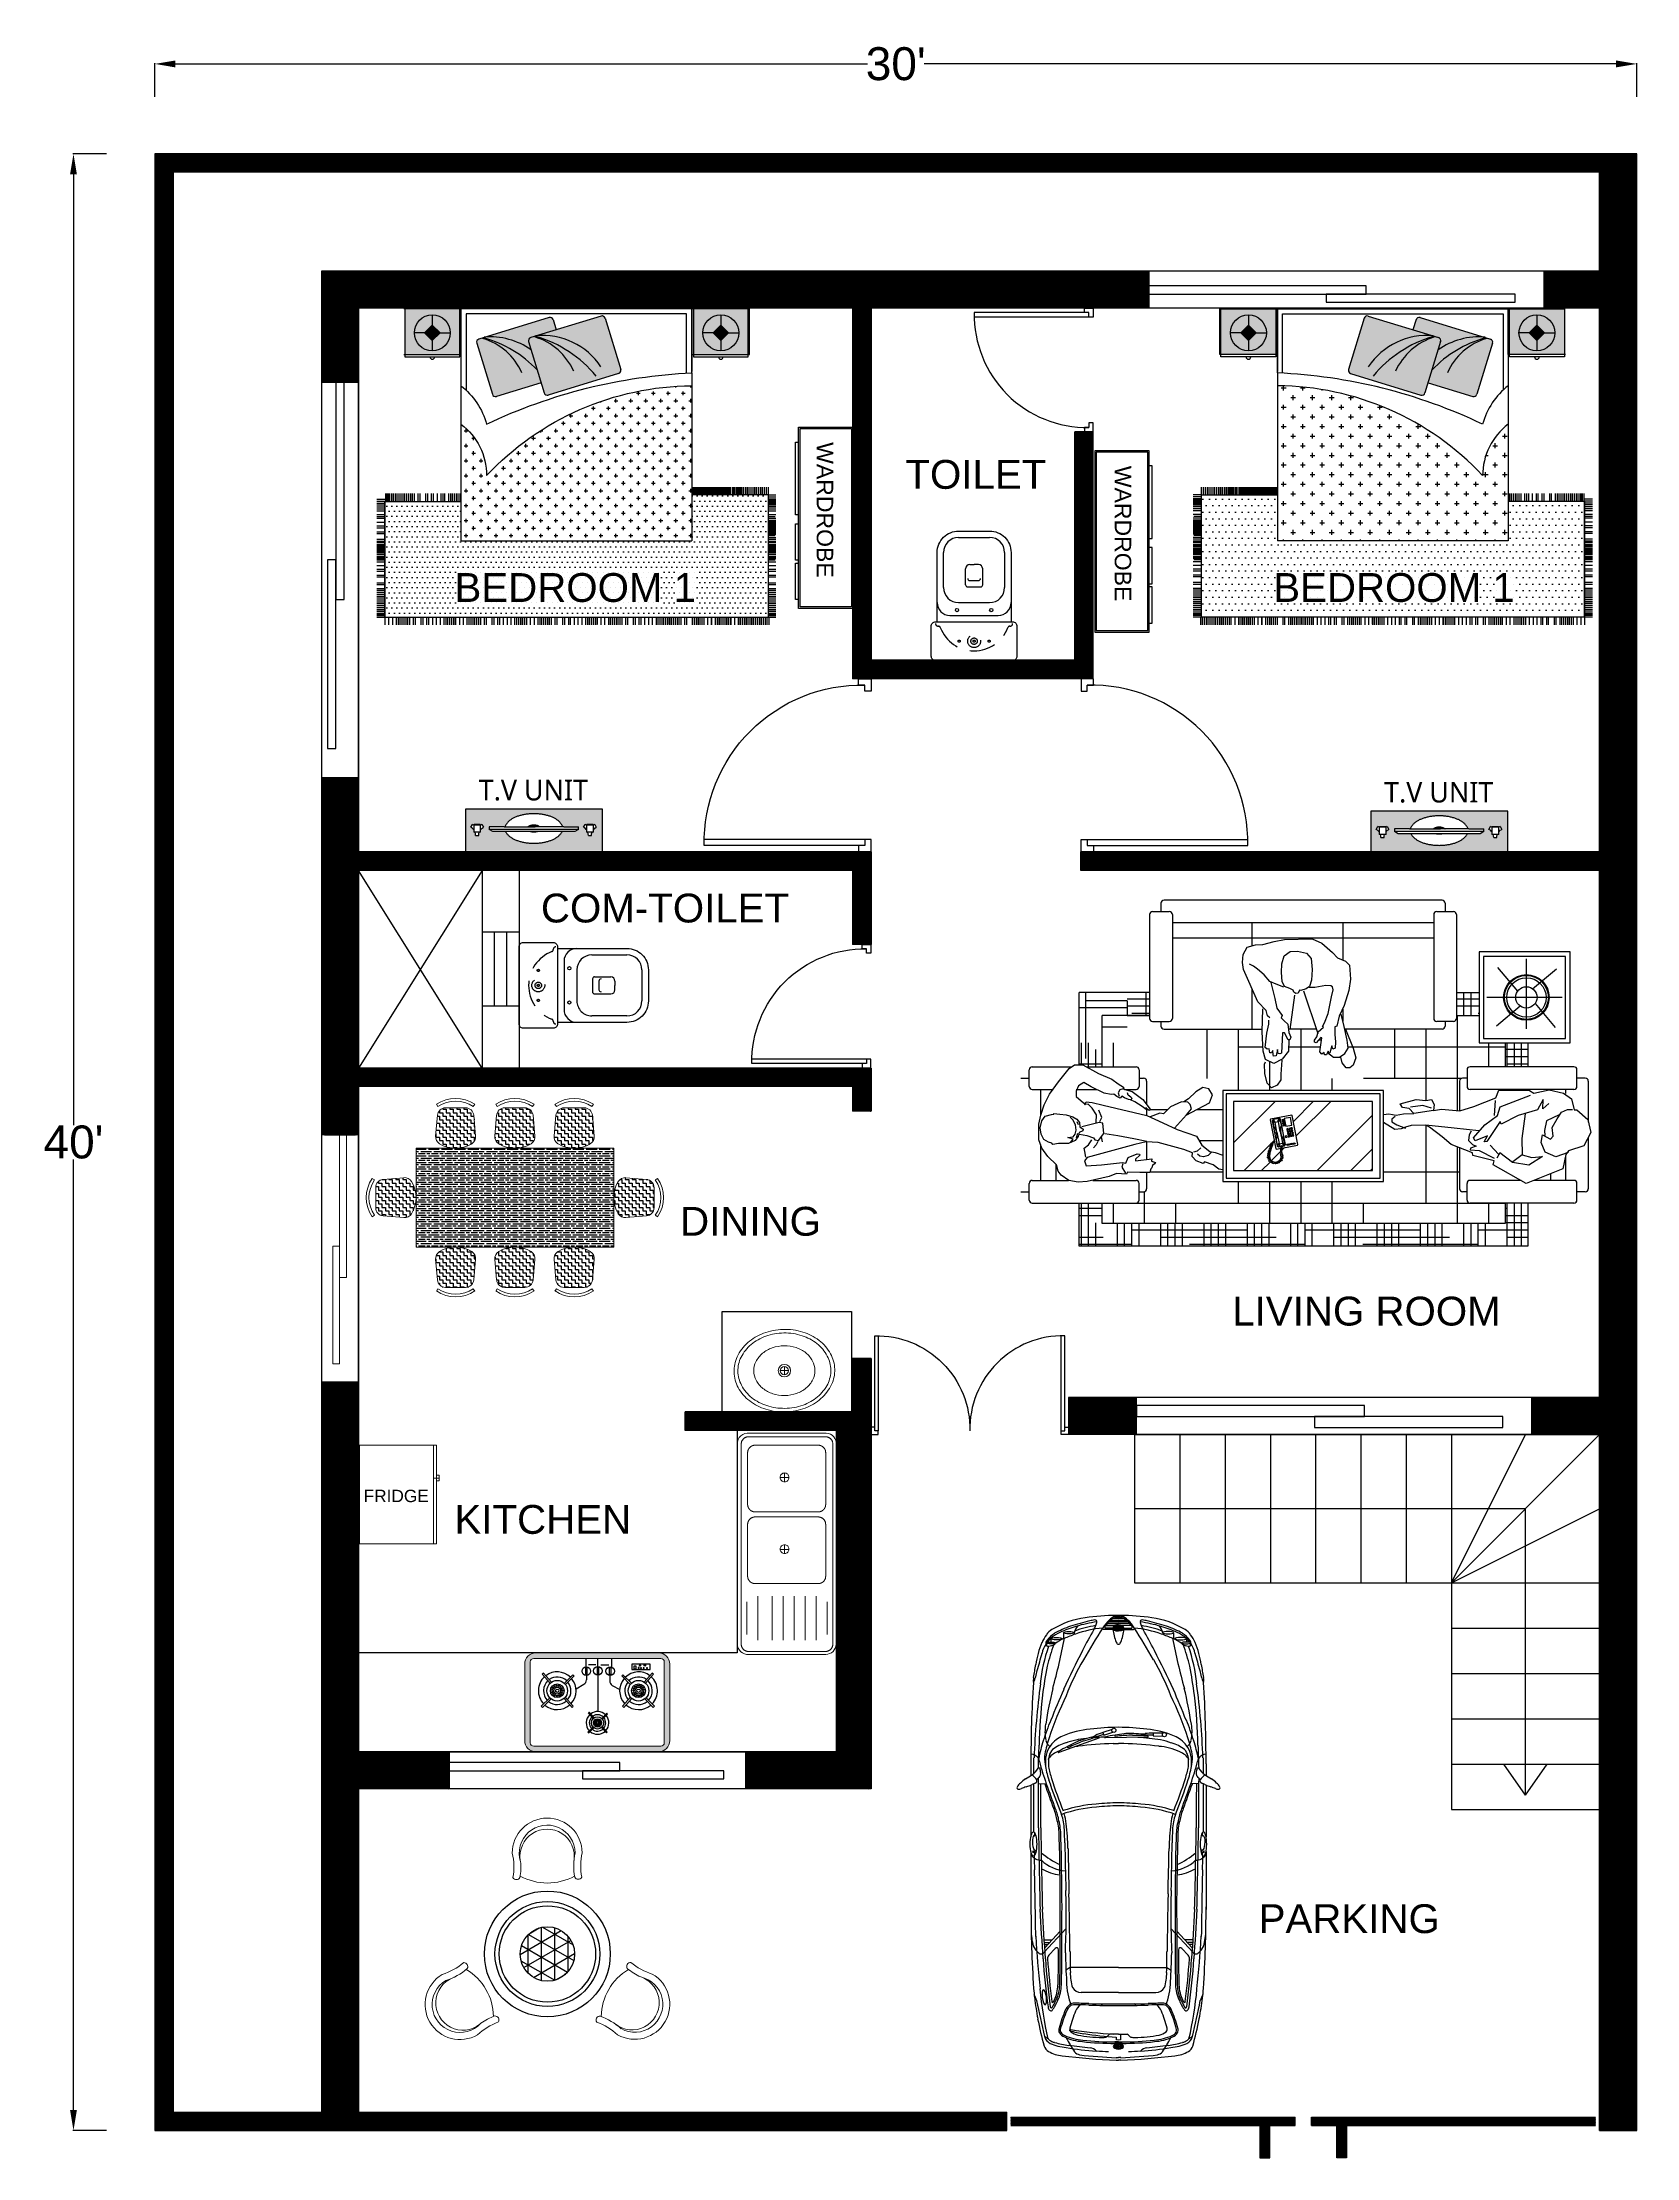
# Model space of a CAD drawing. Header units: inches. Extents: x 2718 to 3105, y 7857 to 8371.
import ezdxf

# ---------------------------------------------------------------- set-up
doc = ezdxf.new("R2010")
doc.units = ezdxf.units.IN
doc.header["$MEASUREMENT"] = 0
doc.linetypes.add('HIDDEN', pattern=[9.525, 6.35, -3.175])
for name, color, linetype in [('A', 132, 'Continuous'), ('Appliances', 7, 'Continuous'), ('at_Entity', 250, 'Continuous'), ('DOOR', 130, 'Continuous'), ('Edges', 7, 'Continuous'), ('kitchen technics', 250, 'Continuous'), ('Layer1', 7, 'Continuous'), ('main gate', 74, 'Continuous'), ('OUTER WALL', 50, 'Continuous'), ('TEXT', 190, 'Continuous'), ('WALL', 212, 'Continuous'), ('windwo', 142, 'Continuous')]:
    doc.layers.add(name, color=color, linetype=linetype)
for name, color, linetype, lineweight in [('applience', 255, 'Continuous', 0), ('ceiling', 144, 'Continuous', 18), ('FURN', 191, 'Continuous', 13), ('FURNITURE', 11, 'Continuous', 13), ('Text cabs', 253, 'Continuous', 9)]:
    doc.layers.add(name, color=color, linetype=linetype, lineweight=lineweight)
doc.layers.add('components', color=9, linetype='Continuous', plot=False)
doc.styles.add('ALFA', font='')
doc.styles.get("Standard").update_dxf_attribs({"font": 'arial.ttf'})
doc.styles.get('ALFA').set_extended_font_data('Arial Black')
doc.dimstyles.get("Standard").update_dxf_attribs({"dimtxt": 8, "dimasz": 5, "dimexe": 0.18, "dimexo": 0.0625, "dimgap": 0.09, "dimtad": 0, "dimtih": 1, "dimtoh": 1, "dimdec": 1, "dimzin": 0, "dimdsep": 46, "dimlunit": 4, "dimtxsty": 'Standard', "dimcen": 0.09, "dimadec": 0, "dimazin": 0, "dimtfac": 1, "dimtdec": 1, "dimtofl": 0, "dimtmove": 0, "dimatfit": 3, "dimfxl": 8, "dimfxlon": 1, "dimtolj": 1, "dimtzin": 0, "dimarcsym": 0})
pattern_1 = [(0, (0, 0), (0.79375, 1.5875), [0, -1.5875])]
pattern_2 = [(0, (-8325.6035, -6239.9244), (2.33660262, 2.33660262), [1.1683013, -3.50490393]), (90, (-8325.0194, -6240.5086), (-2.33660262, 2.33660262), [1.1683013, -3.50490393])]
pattern_3 = [(0, (5854.6, 2827.04), (0, 178.395), [129.742, -48.6532]), (90, (5854.6, 2827.04), (-178.395, 1e-14), [129.742, -48.6532])]
pattern_4 = [(0, (5764.6, 2827.04), (0, 178.395), [129.742, -48.6532]), (90, (5764.6, 2827.04), (-178.395, 1e-14), [129.742, -48.6532])]

# ---------------------------------------------------------------- blocks, each defined once
blk = doc.blocks.new('121')
for p, q in [((72.05, 349.04), (72.05, 346.04)), ((73.55, 349.04), (72.05, 349.04)), ((72.05, 346.04), (75.05, 346.04)), ((73.55, 347.54), (73.55, 349.04)), ((75.05, 347.54), (73.55, 347.54)), ((75.05, 346.04), (75.05, 347.54))]:
    blk.add_line(p, q)
blk = doc.blocks.new('222')
for p, q in [((235.05, 347.54), (235.05, 386.54)), ((236.55, 347.54), (236.55, 386.54))]:
    blk.add_line(p, q)
blk.add_arc((235.8, 348.29), 38.26, 88.8767, 181.1233)
blk = doc.blocks.new('D1')
at = {"layer": 'DOOR', "yscale": 0.5925925925930716, "zscale": 0.5925925925930716}
for name, p, xscale in [('222', (14602.13, 2693.28), -0.5925925925930716), ('222', (14367.99, 2693.28), 0.5925925925930716), ('121', (14418.36, 2693.28), 0.5925925925930716), ('121', (14551.76, 2693.28), -0.5925925925930716)]:
    blk.add_blockref(name, p, dxfattribs=dict(at, xscale=xscale))
blk = doc.blocks.new('1.2')
at = {"layer": 'DOOR', "yscale": 0.7142857142855983, "zscale": 0.7142857142855983, "rotation": 270}
for name, p, xscale in [('121', (3458.44, 3468.09), 0.7142857142855983), ('222', (3458.44, 3246.59), -0.7142857142855983), ('121', (3458.44, 3335.16), -0.7142857142855983)]:
    blk.add_blockref(name, p, dxfattribs=dict(at, xscale=xscale))
blk = doc.blocks.new('DFF')
at = {"linetype": 'Continuous', "true_color": 0x794416}
h = blk.add_hatch(color=36, dxfattribs=at)
h.paths.add_polyline_path([(10933.64, 8059.66), (10933.64, 8045.37), (10950.79, 8045.37), (10950.79, 8059.66)])
h.paths.add_polyline_path([(10947.82, 8052.16, -1), (10936.61, 8052.16, -1)], flags=16)
h.paths.add_polyline_path([(10944.62, 8052.16), (10942.21, 8049.75), (10939.81, 8052.16), (10942.21, 8054.56)], flags=0)
h.paths.add_polyline_path([(10943.01, 8052.16, -1), (10941.41, 8052.16, -1)], flags=0)
h = blk.add_hatch(color=36, dxfattribs=at)
h.paths.add_polyline_path([(11023.64, 8059.66), (11023.64, 8045.37), (11040.79, 8045.37), (11040.79, 8059.66)])
h.paths.add_polyline_path([(11037.82, 8052.16, -1), (11026.61, 8052.16, -1)], flags=16)
h.paths.add_polyline_path([(11034.62, 8052.16), (11032.21, 8049.75), (11029.81, 8052.16), (11032.21, 8054.56)], flags=0)
h.paths.add_polyline_path([(11033.01, 8052.16, -1), (11031.41, 8052.16, -1)], flags=0)
at = {"layer": 'Appliances'}
h = blk.add_hatch(dxfattribs=at)
h.set_pattern_fill('ANGLE', color=256, scale=25.539749)
h.set_pattern_definition(pattern_4)
h.paths.add_polyline_path([(10950.79, 8059.66), (10933.64, 8059.66), (10933.64, 8045.37), (10950.79, 8045.37)])
h.paths.add_polyline_path([(10947.82, 8052.16, -1), (10936.61, 8052.16, -1)], flags=16)
h.paths.add_polyline_path([(10944.62, 8052.16), (10942.21, 8049.75), (10939.81, 8052.16), (10942.21, 8054.56)], flags=0)
h.paths.add_polyline_path([(10943.01, 8052.16, -1), (10941.41, 8052.16, -1)], flags=0)
h = blk.add_hatch(dxfattribs=at)
h.set_pattern_fill('ANGLE', color=256, scale=25.539749)
h.set_pattern_definition(pattern_4)
h.paths.add_polyline_path([(10933.64, 8059.66), (10933.64, 8045.37), (10950.79, 8045.37), (10950.79, 8059.66)])
h.paths.add_polyline_path([(10947.82, 8052.16, -1), (10936.61, 8052.16, -1)], flags=16)
h.paths.add_polyline_path([(10942.21, 8054.56), (10944.62, 8052.16), (10942.21, 8049.75), (10939.81, 8052.16)], flags=0)
h.paths.add_polyline_path([(10943.01, 8052.16, -1), (10941.41, 8052.16, -1)], flags=0)
at = {"layer": 'Appliances', "linetype": 'Continuous'}
h = blk.add_hatch(color=256, dxfattribs=at)
h.dxf.hatch_style = 1
h.set_gradient(color1=(37, 53, 157), color2=(142, 207, 230), tint=1, name='SPHERICAL')
h.paths.add_polyline_path([(10942.21, 8057.76), (10942.21, 8054.56), (10944.62, 8052.16), (10947.82, 8052.16, 0.414214)])
h.paths.add_polyline_path([(10947.82, 8052.16), (10944.62, 8052.16), (10942.21, 8049.75), (10942.21, 8046.55, 0.414214)])
h.paths.add_polyline_path([(10942.21, 8049.75), (10939.81, 8052.16), (10936.61, 8052.16, 0.414214), (10942.21, 8046.55)])
h.paths.add_polyline_path([(10942.21, 8054.56), (10942.21, 8057.76, 0.414214), (10936.61, 8052.16), (10939.81, 8052.16)])
h = blk.add_hatch(color=256, dxfattribs=at)
h.dxf.hatch_style = 1
h.set_gradient(color1=(37, 53, 157), color2=(142, 207, 230), tint=1, name='SPHERICAL')
h.paths.add_polyline_path([(10941.41, 8052.16, 1), (10943.01, 8052.16, 1)])
h.paths.add_polyline_path([(10942.21, 8054.56), (10942.21, 8052.96, -0.414214), (10943.01, 8052.16), (10944.62, 8052.16)])
h.paths.add_polyline_path([(10942.21, 8054.56), (10939.81, 8052.16), (10941.41, 8052.16, -0.414214), (10942.21, 8052.96)])
h.paths.add_polyline_path([(10941.41, 8052.16), (10939.81, 8052.16), (10942.21, 8049.75), (10942.21, 8051.35, -0.414214)])
h.paths.add_polyline_path([(10944.62, 8052.16), (10943.01, 8052.16, -0.414214), (10942.21, 8051.35), (10942.21, 8049.75)])
at = {"layer": 'Appliances'}
h = blk.add_hatch(dxfattribs=at)
h.set_pattern_fill('ANGLE', color=256, scale=25.539749)
h.set_pattern_definition(pattern_3)
h.paths.add_polyline_path([(11040.79, 8059.66), (11023.64, 8059.66), (11023.64, 8045.37), (11040.79, 8045.37)])
h.paths.add_polyline_path([(11037.82, 8052.16, -1), (11026.61, 8052.16, -1)], flags=16)
h.paths.add_polyline_path([(11034.62, 8052.16), (11032.21, 8049.75), (11029.81, 8052.16), (11032.21, 8054.56)], flags=0)
h.paths.add_polyline_path([(11033.01, 8052.16, -1), (11031.41, 8052.16, -1)], flags=0)
h = blk.add_hatch(dxfattribs=at)
h.set_pattern_fill('ANGLE', color=256, scale=25.539749)
h.set_pattern_definition(pattern_3)
h.paths.add_polyline_path([(11023.64, 8059.66), (11023.64, 8045.37), (11040.79, 8045.37), (11040.79, 8059.66)])
h.paths.add_polyline_path([(11037.82, 8052.16, -1), (11026.61, 8052.16, -1)], flags=16)
h.paths.add_polyline_path([(11032.21, 8054.56), (11034.62, 8052.16), (11032.21, 8049.75), (11029.81, 8052.16)], flags=0)
h.paths.add_polyline_path([(11033.01, 8052.16, -1), (11031.41, 8052.16, -1)], flags=0)
at = {"layer": 'Appliances', "linetype": 'Continuous'}
h = blk.add_hatch(color=256, dxfattribs=at)
h.dxf.hatch_style = 1
h.set_gradient(color1=(37, 53, 157), color2=(142, 207, 230), tint=1, name='SPHERICAL')
h.paths.add_polyline_path([(11032.21, 8057.76), (11032.21, 8054.56), (11034.62, 8052.16), (11037.82, 8052.16, 0.414214)])
h.paths.add_polyline_path([(11037.82, 8052.16), (11034.62, 8052.16), (11032.21, 8049.75), (11032.21, 8046.55, 0.414214)])
h.paths.add_polyline_path([(11032.21, 8049.75), (11029.81, 8052.16), (11026.61, 8052.16, 0.414214), (11032.21, 8046.55)])
h.paths.add_polyline_path([(11032.21, 8054.56), (11032.21, 8057.76, 0.414214), (11026.61, 8052.16), (11029.81, 8052.16)])
h = blk.add_hatch(color=256, dxfattribs=at)
h.dxf.hatch_style = 1
h.set_gradient(color1=(37, 53, 157), color2=(142, 207, 230), tint=1, name='SPHERICAL')
h.paths.add_polyline_path([(11031.41, 8052.16, 1), (11033.01, 8052.16, 1)])
h.paths.add_polyline_path([(11032.21, 8054.56), (11032.21, 8052.96, -0.414214), (11033.01, 8052.16), (11034.62, 8052.16)])
h.paths.add_polyline_path([(11032.21, 8054.56), (11029.81, 8052.16), (11031.41, 8052.16, -0.414214), (11032.21, 8052.96)])
h.paths.add_polyline_path([(11031.41, 8052.16), (11029.81, 8052.16), (11032.21, 8049.75), (11032.21, 8051.35, -0.414214)])
h.paths.add_polyline_path([(11034.62, 8052.16), (11033.01, 8052.16, -0.414214), (11032.21, 8051.35), (11032.21, 8049.75)])
at = {"layer": 'WALL', "ltscale": 99, "true_color": 0x794490, "transparency": 33554664}
h = blk.add_hatch(color=195, dxfattribs=at)
h.dxf.hatch_style = 1
h.paths.add_polyline_path([(10972.91, 8050.65, 0.414214), (10972.25, 8049.4), (10977.14, 8033.42, 0.414214), (10978.39, 8032.76), (11000.33, 8039.47, 0.414214), (11001, 8040.72), (10996.11, 8056.7, 0.414214), (10994.86, 8057.37)])
h.paths.add_polyline_path([(10973.04, 8046.82, 0.174448), (10958.68, 8050.81), (10956.71, 8050.21, 0.414214), (10956.05, 8048.96), (10960.94, 8032.98, 0.414214), (10962.19, 8032.32), (10976.17, 8036.59)])
h = blk.add_hatch(color=195, dxfattribs=at)
h.dxf.hatch_style = 1
h.paths.add_polyline_path([(10958.68, 8050.81, -0.174448), (10973.04, 8046.82), (10972.25, 8049.4, -0.414214), (10972.91, 8050.65), (10980.88, 8053.09), (10979.91, 8056.26, 0.414214), (10978.66, 8056.93)])
at = {"layer": 'WALL', "ltscale": 99, "true_color": 0x293189, "transparency": 33554664}
h = blk.add_hatch(dxfattribs=at)
h.set_pattern_fill('CROSS', color=177, scale=0.367969)
h.set_pattern_definition(pattern_2)
h.paths.add_polyline_path([(10959.15, 8007.66, 0.236068), (10951.15, 8023.66), (10951.15, 7987.33), (11023.15, 7987.33), (11023.15, 8035.66, 0.205258)])
at = {"layer": 'WALL', "ltscale": 99, "true_color": 0x2776bb, "transparency": 33554664}
h = blk.add_hatch(dxfattribs=at)
h.set_pattern_fill('DOTS', color=152)
h.set_pattern_definition(pattern_1)
h.paths.add_polyline_path([(10951.15, 7987.33), (10951.15, 7999.6), (10927.36, 7999.6), (10927.36, 7963.54), (11046.94, 7963.54), (11046.94, 7963.99), (11046.94, 8001.6), (11023.15, 8001.6), (11023.15, 7987.33)])
at = {"color": 177, "linetype": 'Continuous', "true_color": 0x364490}
for p, q in [((10927.62, 8002.08), (10927.62, 7999.6)), ((10928.06, 8002.08), (10928.06, 7999.6)), ((10928.4, 8002.08), (10928.4, 7999.6)), ((10928.81, 8002.08), (10928.81, 7999.6)), ((10929.49, 8002.08), (10929.49, 7999.6)), ((10930, 8002.08), (10930, 7999.6)), ((10930, 8002.08), (10930, 7999.6)), ((10930.59, 8002.08), (10930.59, 7999.6)), ((10931.19, 8002.08), (10931.19, 7999.6)), ((10931.78, 8002.08), (10931.78, 7999.6)), ((10932.38, 8002.08), (10932.38, 7999.6)), ((10932.98, 8002.08), (10932.98, 7999.6)), ((10933.57, 8002.08), (10933.57, 7999.6)), ((10934.17, 8002.08), (10934.17, 7999.6)), ((10934.76, 8002.08), (10934.76, 7999.6)), ((10935.36, 8002.08), (10935.36, 7999.6)), ((10935.95, 8002.08), (10935.95, 7999.6)), ((10936.55, 8002.08), (10936.55, 7999.6)), ((10937.74, 8002.08), (10937.74, 7999.6)), ((10938.33, 8002.08), (10938.33, 7999.6)), ((10940.11, 8002.08), (10940.11, 7999.6)), ((10940.71, 8002.08), (10940.71, 7999.6)), ((10941.9, 8002.08), (10941.9, 7999.6)), ((10942.49, 8002.08), (10942.49, 7999.6)), ((10943.68, 8002.08), (10943.68, 7999.6)), ((10943.68, 8002.08), (10943.68, 7999.6)), ((10944.87, 8002.08), (10944.87, 7999.6)), ((10945.48, 8002.08, -19.89), (10945.48, 7999.82, -19.89)), ((10945.48, 8002.08, -19.89), (10945.48, 7999.82, -19.89)), ((10945.48, 8002.08, -19.89), (10945.48, 7999.82, -19.89)), ((10946.06, 8002.08), (10946.06, 7999.6)), ((10947.25, 8002.08), (10947.25, 7999.6)), ((10947.85, 8002.08), (10947.85, 7999.6)), ((10948.44, 8002.08), (10948.44, 7999.6)), ((10949.04, 8002.08), (10949.04, 7999.6)), ((10949.63, 8002.08), (10949.63, 7999.6)), ((10950.22, 8002.08), (10950.22, 7999.6)), ((10950.22, 8002.08), (10950.22, 7999.6)), ((10950.82, 8002.08), (10950.82, 7999.6)), ((11046.94, 8001.6), (11023.15, 8001.6)), ((11023.31, 8004.08), (11023.31, 8001.82)), ((11023.31, 8004.08), (11023.31, 8001.82)), ((11023.31, 8004.08), (11023.31, 8001.82)), ((11023.53, 8004.08), (11023.53, 8001.6)), ((11023.56, 8004.08), (11023.56, 8001.6)), ((11023.84, 8004.08), (11023.84, 8001.6)), ((11024.13, 8004.08), (11024.13, 8001.6)), ((11024.16, 8004.08), (11024.16, 8001.6)), ((11024.16, 8004.08), (11024.16, 8001.6)), ((11024.43, 8004.08), (11024.43, 8001.6)), ((11024.44, 8004.08), (11024.44, 8001.6)), ((11024.46, 8004.08), (11024.46, 8001.6)), ((11024.5, 8004.08), (11024.5, 8001.6)), ((11024.53, 8004.08), (11024.53, 8001.82)), ((11024.53, 8004.08), (11024.53, 8001.82)), ((11024.53, 8004.08), (11024.53, 8001.82)), ((11024.53, 8004.08), (11024.53, 8001.6)), ((11024.73, 8004.08), (11024.73, 8001.6)), ((11024.73, 8004.08), (11024.73, 8001.6)), ((11024.75, 8004.08), (11024.75, 8001.6)), ((11024.76, 8004.08), (11024.76, 8001.6)), ((11025.03, 8004.08), (11025.03, 8001.6)), ((11025.06, 8004.08), (11025.06, 8001.6)), ((11025.32, 8004.08), (11025.32, 8001.6)), ((11025.32, 8004.08), (11025.32, 8001.6)), ((11025.33, 8004.08), (11025.33, 8001.6)), ((11025.35, 8004.08), (11025.35, 8001.6)), ((11025.35, 8004.08), (11025.35, 8001.6)), ((11025.62, 8004.08), (11025.62, 8001.6)), ((11025.65, 8004.08), (11025.65, 8001.6)), ((11025.69, 8004.08), (11025.69, 8001.6)), ((11025.72, 8004.08), (11025.72, 8001.6)), ((11025.89, 8004.08), (11025.89, 8001.6)), ((11025.91, 8004.08), (11025.91, 8001.6)), ((11025.92, 8004.08), (11025.92, 8001.6)), ((11025.95, 8004.08), (11025.95, 8001.6)), ((11026.03, 8004.08), (11026.03, 8001.6)), ((11026.22, 8004.08), (11026.22, 8001.6)), ((11026.22, 8004.08), (11026.22, 8001.6)), ((11026.25, 8004.08), (11026.25, 8001.6)), ((11026.49, 8004.08), (11026.49, 8001.6)), ((11026.54, 8004.08), (11026.54, 8001.6)), ((11026.54, 8004.08), (11026.54, 8001.6)), ((11026.59, 8004.08), (11026.59, 8001.6)), ((11026.59, 8004.08), (11026.59, 8001.6)), ((11026.62, 8004.08), (11026.62, 8001.6)), ((11026.81, 8004.08), (11026.81, 8001.6)), ((11026.84, 8004.08), (11026.84, 8001.6)), ((11026.88, 8004.08), (11026.88, 8001.6)), ((11026.9, 8004.08), (11026.9, 8001.82)), ((11026.9, 8004.08), (11026.9, 8001.82)), ((11026.9, 8004.08), (11026.9, 8001.82)), ((11026.9, 8004.08), (11026.9, 8001.6)), ((11026.91, 8004.08), (11026.91, 8001.6)), ((11027.11, 8004.08), (11027.11, 8001.6)), ((11027.11, 8004.08), (11027.11, 8001.6)), ((11027.13, 8004.08), (11027.13, 8001.6)), ((11027.14, 8004.08), (11027.14, 8001.6)), ((11027.44, 8004.08), (11027.44, 8001.6)), ((11027.44, 8004.08), (11027.44, 8001.6)), ((11027.48, 8004.08), (11027.48, 8001.6)), ((11027.69, 8004.08), (11027.69, 8001.6)), ((11027.7, 8004.08), (11027.7, 8001.6)), ((11027.71, 8004.08), (11027.71, 8001.6)), ((11027.78, 8004.08), (11027.78, 8001.6)), ((11027.81, 8004.08), (11027.81, 8001.6)), ((11027.81, 8004.08), (11027.81, 8001.6)), ((11028.03, 8004.08), (11028.03, 8001.6)), ((11028.07, 8004.08), (11028.07, 8001.6)), ((11028.09, 8004.08), (11028.09, 8001.6)), ((11028.1, 8004.08), (11028.1, 8001.6)), ((11028.12, 8004.08), (11028.12, 8001.82)), ((11028.12, 8004.08), (11028.12, 8001.82)), ((11028.12, 8004.08), (11028.12, 8001.82)), ((11028.12, 8004.08), (11028.12, 8001.6)), ((11028.29, 8004.08), (11028.29, 8001.6)), ((11028.33, 8004.08), (11028.33, 8001.6)), ((11028.67, 8004.08), (11028.67, 8001.6)), ((11028.7, 8004.08), (11028.7, 8001.6)), ((11028.91, 8004.08), (11028.91, 8001.6)), ((11028.92, 8004.08), (11028.92, 8001.6)), ((11028.97, 8004.08), (11028.97, 8001.6)), ((11029, 8004.08), (11029, 8001.6)), ((11029.26, 8004.08), (11029.26, 8001.6)), ((11029.28, 8004.08), (11029.28, 8001.6)), ((11029.29, 8004.08), (11029.29, 8001.6)), ((11029.31, 8004.08), (11029.31, 8001.6)), ((11029.48, 8004.08), (11029.48, 8001.6)), ((11029.51, 8004.08), (11029.51, 8001.6)), ((11029.86, 8004.08), (11029.86, 8001.6)), ((11029.89, 8004.08), (11029.89, 8001.6)), ((11030.08, 8004.08), (11030.08, 8001.6)), ((11030.16, 8004.08), (11030.16, 8001.6)), ((11030.19, 8004.08), (11030.19, 8001.6)), ((11030.45, 8004.08), (11030.45, 8001.6)), ((11030.47, 8004.08), (11030.47, 8001.6)), ((11030.48, 8004.08), (11030.48, 8001.6)), ((11030.5, 8004.08), (11030.5, 8001.6)), ((11030.7, 8004.08), (11030.7, 8001.6)), ((11030.76, 8004.08), (11030.76, 8001.6)), ((11031.05, 8004.08), (11031.05, 8001.6)), ((11031.08, 8004.08), (11031.08, 8001.6)), ((11031.08, 8004.08), (11031.08, 8001.6)), ((11031.35, 8004.08), (11031.35, 8001.6)), ((11031.38, 8004.08), (11031.38, 8001.6)), ((11031.65, 8004.08), (11031.65, 8001.6)), ((11031.67, 8004.08), (11031.67, 8001.6)), ((11031.68, 8004.08), (11031.68, 8001.6)), ((11031.95, 8004.08), (11031.95, 8001.6)), ((11031.98, 8004.08), (11031.98, 8001.6)), ((11032.23, 8004.08), (11032.23, 8001.6)), ((11032.24, 8004.08), (11032.24, 8001.6)), ((11032.26, 8004.08), (11032.26, 8001.6)), ((11032.27, 8004.08), (11032.27, 8001.6)), ((11032.54, 8004.08), (11032.54, 8001.6)), ((11032.57, 8004.08), (11032.57, 8001.6)), ((11032.83, 8004.08), (11032.83, 8001.6)), ((11032.84, 8004.08), (11032.84, 8001.6)), ((11032.87, 8004.08), (11032.87, 8001.6)), ((11033.14, 8004.08), (11033.14, 8001.6)), ((11033.14, 8004.08), (11033.14, 8001.6)), ((11033.17, 8004.08), (11033.17, 8001.6)), ((11033.45, 8004.08), (11033.45, 8001.6)), ((11033.46, 8004.08), (11033.46, 8001.6)), ((11033.73, 8004.08), (11033.73, 8001.6)), ((11033.76, 8004.08), (11033.76, 8001.6)), ((11033.82, 8004.08), (11033.82, 8001.82)), ((11033.82, 8004.08), (11033.82, 8001.82)), ((11033.82, 8004.08), (11033.82, 8001.82)), ((11033.82, 8004.08), (11033.82, 8001.6)), ((11034.02, 8004.08), (11034.02, 8001.6)), ((11034.05, 8004.08), (11034.05, 8001.6)), ((11034.05, 8004.08), (11034.05, 8001.6)), ((11034.36, 8004.08), (11034.36, 8001.6)), ((11034.36, 8004.08), (11034.36, 8001.6)), ((11034.61, 8004.08), (11034.61, 8001.6)), ((11034.62, 8004.08), (11034.62, 8001.6)), ((11034.95, 8004.08), (11034.95, 8001.6)), ((11035.01, 8004.08), (11035.01, 8001.6)), ((11035.04, 8004.08), (11035.04, 8001.82)), ((11035.04, 8004.08), (11035.04, 8001.82)), ((11035.04, 8004.08), (11035.04, 8001.82)), ((11035.04, 8004.08), (11035.04, 8001.6)), ((11035.21, 8004.08), (11035.21, 8001.6)), ((11035.24, 8004.08), (11035.24, 8001.6)), ((11035.83, 8004.08), (11035.83, 8001.6)), ((11035.84, 8004.08), (11035.84, 8001.6)), ((11036.2, 8004.08), (11036.2, 8001.6)), ((11036.23, 8004.08), (11036.23, 8001.6)), ((11036.4, 8004.08), (11036.4, 8001.6)), ((11036.43, 8004.08), (11036.43, 8001.6)), ((11037, 8004.08), (11037, 8001.6)), ((11037.39, 8004.08), (11037.39, 8001.6)), ((11037.42, 8004.08), (11037.42, 8001.6)), ((11037.62, 8004.08), (11037.62, 8001.6)), ((11037.99, 8004.08), (11037.99, 8001.6)), ((11038.22, 8004.08), (11038.22, 8001.6)), ((11038.58, 8004.08), (11038.58, 8001.6)), ((11038.61, 8004.08), (11038.61, 8001.6)), ((11039.18, 8004.08), (11039.18, 8001.6)), ((11039.21, 8004.08), (11039.21, 8001.6)), ((11039.77, 8004.08), (11039.77, 8001.6)), ((11039.8, 8004.08), (11039.8, 8001.6)), ((11040.37, 8004.08), (11040.37, 8001.6)), ((11040.4, 8004.08), (11040.4, 8001.6)), ((11040.96, 8004.08), (11040.96, 8001.6)), ((11040.99, 8004.08), (11040.99, 8001.6)), ((11041.55, 8004.08), (11041.55, 8001.6)), ((11041.59, 8004.08), (11041.59, 8001.6)), ((11042.18, 8004.08), (11042.18, 8001.6)), ((11042.74, 8004.08), (11042.74, 8001.6)), ((11042.77, 8004.08), (11042.77, 8001.6)), ((11043.34, 8004.08), (11043.34, 8001.6)), ((11043.96, 8004.08), (11043.96, 8001.6)), ((11044.56, 8004.08), (11044.56, 8001.6)), ((11045.12, 8004.08), (11045.12, 8001.6)), ((11045.72, 8004.08), (11045.72, 8001.6)), ((11046.34, 8004.08), (11046.34, 8001.6)), ((11046.94, 8004.08), (11046.94, 8001.6)), ((11046.94, 8001.62), (11049.41, 8001.62)), ((11046.94, 8001.6), (11046.94, 7963.54)), ((11046.94, 8001.02), (11049.41, 8001.02)), ((11046.94, 8001.02), (11049.41, 8001.02)), ((10924.88, 8000.26), (10927.36, 8000.26)), ((10924.88, 7999.67), (10927.36, 7999.67)), ((10924.88, 7999.67), (10927.36, 7999.67)), ((10924.88, 7999.07), (10927.36, 7999.07)), ((10924.88, 7998.48), (10927.36, 7998.48)), ((10924.88, 7997.88), (10927.36, 7997.88)), ((10924.88, 7997.29), (10927.36, 7997.29)), ((10924.88, 7996.69), (10927.36, 7996.69)), ((10924.88, 7995.5), (10927.36, 7995.5)), ((10924.88, 7994.92, -19.89), (10927.14, 7994.92, -19.89)), ((10924.88, 7994.92, -19.89), (10927.14, 7994.92, -19.89)), ((10924.88, 7994.92, -19.89), (10927.14, 7994.92, -19.89)), ((10927.36, 7999.6), (10927.36, 7963.54)), ((10927.36, 7999.6), (10951.15, 7999.6)), ((11046.94, 8000.43), (11049.41, 8000.43)), ((11046.94, 8000.26), (11049.41, 8000.26)), ((11046.94, 7999.83), (11049.41, 7999.83)), ((11046.94, 7999.67), (11049.41, 7999.67)), ((11046.94, 7999.67), (11049.41, 7999.67)), ((11046.94, 7999.24), (11049.41, 7999.24)), ((11046.94, 7999.07), (11049.41, 7999.07)), ((11046.94, 7998.64), (11049.41, 7998.64)), ((11046.94, 7998.48), (11049.41, 7998.48)), ((11046.94, 7998.05), (11049.41, 7998.05)), ((11046.94, 7997.88), (11049.41, 7997.88)), ((11046.94, 7997.29), (11049.41, 7997.29)), ((11046.94, 7996.69), (11049.41, 7996.69)), ((11046.94, 7995.5), (11049.41, 7995.5)), ((11046.94, 7994.92, -19.89), (11049.19, 7994.92, -19.89)), ((11046.94, 7994.92, -19.89), (11049.19, 7994.92, -19.89)), ((11046.94, 7994.92, -19.89), (11049.19, 7994.92, -19.89)), ((10924.88, 7994.32), (10927.36, 7994.32)), ((10924.88, 7993.13), (10927.36, 7993.13)), ((10924.88, 7993.13), (10927.36, 7993.13)), ((10924.88, 7991.94), (10927.36, 7991.94)), ((10924.88, 7991.34), (10927.36, 7991.34)), ((10924.88, 7990.15), (10927.36, 7990.15)), ((10924.88, 7989.56), (10927.36, 7989.56)), ((10924.88, 7987.77), (10927.36, 7987.77)), ((11046.94, 7994.32), (11049.41, 7994.32)), ((11046.94, 7993.7), (11049.41, 7993.7)), ((11046.94, 7993.7), (11049.41, 7993.7)), ((11046.94, 7993.54), (11049.41, 7993.54)), ((11046.94, 7993.13), (11049.41, 7993.13)), ((11046.94, 7993.13), (11049.41, 7993.13)), ((11046.94, 7993.1), (11049.41, 7993.1)), ((11046.94, 7992.95), (11049.41, 7992.95)), ((11046.94, 7992.51), (11049.41, 7992.51)), ((11046.94, 7992.35), (11049.41, 7992.35)), ((11046.94, 7991.94), (11049.41, 7991.94)), ((11046.94, 7991.91), (11049.41, 7991.91)), ((11046.94, 7991.76), (11049.41, 7991.76)), ((11046.94, 7991.34), (11049.41, 7991.34)), ((11046.94, 7991.32), (11049.41, 7991.32)), ((11046.94, 7991.16), (11049.41, 7991.16)), ((11046.94, 7990.72), (11049.41, 7990.72)), ((11046.94, 7990.57), (11049.41, 7990.57)), ((11046.94, 7990.15), (11049.41, 7990.15)), ((11046.94, 7989.97), (11049.41, 7989.97)), ((11046.94, 7989.56), (11049.41, 7989.56)), ((11046.94, 7989.54), (11049.41, 7989.54)), ((11046.94, 7989.38), (11049.41, 7989.38)), ((11046.94, 7988.95, -19.89), (11049.19, 7988.95, -19.89)), ((11046.94, 7988.95, -19.89), (11049.19, 7988.95, -19.89)), ((11046.94, 7988.95, -19.89), (11049.19, 7988.95, -19.89)), ((11046.94, 7988.35), (11049.41, 7988.35)), ((11046.94, 7987.77), (11049.41, 7987.77)), ((10924.88, 7987.18), (10927.36, 7987.18)), ((10924.88, 7986.74), (10927.36, 7986.74)), ((10924.88, 7986.15), (10927.36, 7986.15)), ((10924.88, 7986.15), (10927.36, 7986.15)), ((10924.88, 7985.99), (10927.36, 7985.99)), ((10924.88, 7985.55), (10927.36, 7985.55)), ((10924.88, 7985.39), (10927.36, 7985.39)), ((10924.88, 7984.96), (10927.36, 7984.96)), ((10924.88, 7984.8), (10927.36, 7984.8)), ((10924.88, 7984.36), (10927.36, 7984.36)), ((10924.88, 7984.2), (10927.36, 7984.2)), ((10924.88, 7983.77), (10927.36, 7983.77)), ((10924.88, 7983.61), (10927.36, 7983.61)), ((10924.88, 7983.17), (10927.36, 7983.17)), ((10924.88, 7983.02), (10927.36, 7983.02)), ((10924.88, 7982.42), (10927.36, 7982.42)), ((10924.88, 7981.98), (10927.36, 7981.98)), ((10924.88, 7981.83), (10927.36, 7981.83)), ((10924.88, 7981.4, -19.89), (10927.14, 7981.4, -19.89)), ((10924.88, 7981.4, -19.89), (10927.14, 7981.4, -19.89)), ((10924.88, 7981.4, -19.89), (10927.14, 7981.4, -19.89)), ((11046.94, 7987.18), (11049.41, 7987.18)), ((11046.94, 7986.74), (11049.41, 7986.74)), ((11046.94, 7986.15), (11049.41, 7986.15)), ((11046.94, 7986.15), (11049.41, 7986.15)), ((11046.94, 7985.99), (11049.41, 7985.99)), ((11046.94, 7985.55), (11049.41, 7985.55)), ((11046.94, 7985.39), (11049.41, 7985.39)), ((11046.94, 7984.96), (11049.41, 7984.96)), ((11046.94, 7984.8), (11049.41, 7984.8)), ((11046.94, 7984.36), (11049.41, 7984.36)), ((11046.94, 7984.2), (11049.41, 7984.2)), ((11046.94, 7983.77), (11049.41, 7983.77)), ((11046.94, 7983.61), (11049.41, 7983.61)), ((11046.94, 7983.17), (11049.41, 7983.17)), ((11046.94, 7983.02), (11049.41, 7983.02)), ((11046.94, 7982.42), (11049.41, 7982.42)), ((11046.94, 7981.98), (11049.41, 7981.98)), ((11046.94, 7981.83), (11049.41, 7981.83)), ((11046.94, 7981.4, -19.89), (11049.19, 7981.4, -19.89)), ((11046.94, 7981.4, -19.89), (11049.19, 7981.4, -19.89)), ((11046.94, 7981.4, -19.89), (11049.19, 7981.4, -19.89)), ((10924.88, 7980.79), (10927.36, 7980.79)), ((10924.88, 7979.6), (10927.36, 7979.6)), ((10924.88, 7979.6), (10927.36, 7979.6)), ((10924.88, 7978.42), (10927.36, 7978.42)), ((10924.88, 7977.82), (10927.36, 7977.82)), ((10924.88, 7976.63), (10927.36, 7976.63)), ((10924.88, 7976.04), (10927.36, 7976.04)), ((11046.94, 7980.79), (11049.41, 7980.79)), ((11046.94, 7979.6), (11049.41, 7979.6)), ((11046.94, 7979.6), (11049.41, 7979.6)), ((11046.94, 7978.42), (11049.41, 7978.42)), ((11046.94, 7977.82), (11049.41, 7977.82)), ((11046.94, 7976.63), (11049.41, 7976.63)), ((11046.94, 7976.04), (11049.41, 7976.04)), ((10924.88, 7974.25), (10927.36, 7974.25)), ((10924.88, 7973.66), (10927.36, 7973.66)), ((10924.88, 7972.47), (10927.36, 7972.47)), ((10924.88, 7971.87), (10927.36, 7971.87)), ((10924.88, 7971.28), (10927.36, 7971.28)), ((10924.88, 7970.68), (10927.36, 7970.68)), ((10924.88, 7970.09), (10927.36, 7970.09)), ((10924.88, 7969.49), (10927.36, 7969.49)), ((10924.88, 7968.9), (10927.36, 7968.9)), ((10924.88, 7968.3), (10927.36, 7968.3)), ((11046.94, 7974.25), (11049.41, 7974.25)), ((11046.94, 7973.66), (11049.41, 7973.66)), ((11046.94, 7972.47), (11049.41, 7972.47)), ((11046.94, 7971.87), (11049.41, 7971.87)), ((11046.94, 7971.28), (11049.41, 7971.28)), ((11046.94, 7970.68), (11049.41, 7970.68)), ((11046.94, 7970.09), (11049.41, 7970.09)), ((11046.94, 7969.49), (11049.41, 7969.49)), ((11046.94, 7968.9), (11049.41, 7968.9)), ((11046.94, 7968.3), (11049.41, 7968.3)), ((10924.88, 7967.71), (10927.36, 7967.71)), ((10924.88, 7967.12), (10927.36, 7967.12)), ((10924.88, 7966.52), (10927.36, 7966.52)), ((10924.88, 7965.93), (10927.36, 7965.93)), ((10924.88, 7965.92), (10927.36, 7965.92)), ((10924.88, 7965.41), (10927.36, 7965.41)), ((10924.88, 7964.74), (10927.36, 7964.74)), ((10924.88, 7964.32), (10927.36, 7964.32)), ((10924.88, 7963.99), (10927.36, 7963.99)), ((10924.88, 7963.54), (10927.36, 7963.54)), ((10927.36, 7963.54), (10927.36, 7961.07)), ((10927.36, 7963.54), (11046.94, 7963.54)), ((10928.55, 7963.54), (10928.55, 7961.07)), ((10929.74, 7963.54), (10929.74, 7961.07)), ((10930.93, 7963.54), (10930.93, 7961.07)), ((10931.52, 7963.54), (10931.52, 7961.07)), ((10932.12, 7963.54), (10932.12, 7961.07)), ((10932.71, 7963.54), (10932.71, 7961.07)), ((10933.31, 7963.54), (10933.31, 7961.07)), ((10933.9, 7963.54), (10933.9, 7961.07)), ((10934.49, 7963.54), (10934.49, 7961.07)), ((10935.09, 7963.54), (10935.09, 7961.07)), ((10936.28, 7963.54), (10936.28, 7961.07)), ((10936.87, 7963.54), (10936.87, 7961.07)), ((10938.66, 7963.54), (10938.66, 7961.07)), ((10939.25, 7963.54), (10939.25, 7961.07)), ((10940.44, 7963.54), (10940.44, 7961.07)), ((10941.04, 7963.54), (10941.04, 7961.07)), ((10942.23, 7963.54), (10942.23, 7961.07)), ((10942.23, 7963.54), (10942.23, 7961.07)), ((10943.42, 7963.54), (10943.42, 7961.07)), ((10944.61, 7963.54), (10944.61, 7961.07)), ((10945.8, 7963.54), (10945.8, 7961.07)), ((10946.39, 7963.54), (10946.39, 7961.07)), ((10946.98, 7963.54), (10946.98, 7961.07)), ((10947.58, 7963.54), (10947.58, 7961.07)), ((10948.17, 7963.54), (10948.17, 7961.07)), ((10948.77, 7963.54), (10948.77, 7961.07)), ((10948.77, 7963.54), (10948.77, 7961.07)), ((10949.36, 7963.54), (10949.36, 7961.07)), ((10949.45, 7963.55), (10949.45, 7961.29)), ((10949.45, 7963.55), (10949.45, 7961.29)), ((10949.45, 7963.55), (10949.45, 7961.29)), ((10949.45, 7963.54), (10949.45, 7961.07)), ((10950.64, 7963.54), (10950.64, 7961.07)), ((10951.83, 7963.54), (10951.83, 7961.07)), ((10953.02, 7963.54), (10953.02, 7961.07)), ((10953.62, 7963.54), (10953.62, 7961.07)), ((10954.21, 7963.54), (10954.21, 7961.07)), ((10954.81, 7963.54), (10954.81, 7961.07)), ((10955.4, 7963.54), (10955.4, 7961.07)), ((10956, 7963.54), (10956, 7961.07)), ((10956.59, 7963.54), (10956.59, 7961.07)), ((10957.19, 7963.54), (10957.19, 7961.07)), ((10958.38, 7963.54), (10958.38, 7961.07)), ((10958.97, 7963.54), (10958.97, 7961.07)), ((10960.76, 7963.54), (10960.76, 7961.07)), ((10961.35, 7963.54), (10961.35, 7961.07)), ((10962.54, 7963.54), (10962.54, 7961.07)), ((10963.13, 7963.54), (10963.13, 7961.07)), ((10964.32, 7963.54), (10964.32, 7961.07)), ((10964.32, 7963.54), (10964.32, 7961.07)), ((10965.51, 7963.54), (10965.51, 7961.07)), ((10966.7, 7963.54), (10966.7, 7961.07)), ((10967.89, 7963.54), (10967.89, 7961.07)), ((10968.49, 7963.54), (10968.49, 7961.07)), ((10969.08, 7963.54), (10969.08, 7961.07)), ((10969.68, 7963.54), (10969.68, 7961.07)), ((10970.27, 7963.54), (10970.27, 7961.07)), ((10970.87, 7963.54), (10970.87, 7961.07)), ((10970.87, 7963.54), (10970.87, 7961.07)), ((10971.46, 7963.54), (10971.46, 7961.07)), ((10971.55, 7963.55), (10971.55, 7961.29)), ((10971.55, 7963.55), (10971.55, 7961.29)), ((10971.55, 7963.55), (10971.55, 7961.29)), ((10971.55, 7963.54), (10971.55, 7961.07)), ((10972.74, 7963.54), (10972.74, 7961.07)), ((10973.93, 7963.54), (10973.93, 7961.07)), ((10975.12, 7963.54), (10975.12, 7961.07)), ((10975.72, 7963.54), (10975.72, 7961.07)), ((10976.31, 7963.54), (10976.31, 7961.07)), ((10976.9, 7963.54), (10976.9, 7961.07)), ((10977.5, 7963.54), (10977.5, 7961.07)), ((10978.09, 7963.54), (10978.09, 7961.07)), ((10978.69, 7963.54), (10978.69, 7961.07)), ((10979.28, 7963.54), (10979.28, 7961.07)), ((10980.47, 7963.54), (10980.47, 7961.07)), ((10981.07, 7963.54), (10981.07, 7961.07)), ((10982.85, 7963.54), (10982.85, 7961.07)), ((10983.45, 7963.54), (10983.45, 7961.07)), ((10984.64, 7963.54), (10984.64, 7961.07)), ((10985.23, 7963.54), (10985.23, 7961.07)), ((10986.42, 7963.54), (10986.42, 7961.07)), ((10986.42, 7963.54), (10986.42, 7961.07)), ((10987.61, 7963.54), (10987.61, 7961.07)), ((10988.8, 7963.54), (10988.8, 7961.07)), ((10989.99, 7963.54), (10989.99, 7961.07)), ((10990.58, 7963.54), (10990.58, 7961.07)), ((10991.18, 7963.54), (10991.18, 7961.07)), ((10991.77, 7963.54), (10991.77, 7961.07)), ((10992.37, 7963.54), (10992.37, 7961.07)), ((10992.96, 7963.54), (10992.96, 7961.07)), ((10992.96, 7963.54), (10992.96, 7961.07)), ((10993.56, 7963.54), (10993.56, 7961.07)), ((10993.56, 7963.54), (10993.56, 7961.07)), ((10993.65, 7963.55), (10993.65, 7961.29)), ((10993.65, 7963.55), (10993.65, 7961.29)), ((10993.65, 7963.55), (10993.65, 7961.29)), ((10994.75, 7963.54), (10994.75, 7961.07)), ((10995.94, 7963.54), (10995.94, 7961.07)), ((10997.13, 7963.54), (10997.13, 7961.07)), ((10997.72, 7963.54), (10997.72, 7961.07)), ((10998.32, 7963.54), (10998.32, 7961.07)), ((10998.91, 7963.54), (10998.91, 7961.07)), ((10999.51, 7963.54), (10999.51, 7961.07)), ((11000.1, 7963.54), (11000.1, 7961.07)), ((11000.69, 7963.54), (11000.69, 7961.07)), ((11001.29, 7963.54), (11001.29, 7961.07)), ((11002.48, 7963.54), (11002.48, 7961.07)), ((11003.07, 7963.54), (11003.07, 7961.07)), ((11004.86, 7963.54), (11004.86, 7961.07)), ((11005.45, 7963.54), (11005.45, 7961.07)), ((11006.64, 7963.54), (11006.64, 7961.07)), ((11007.24, 7963.54), (11007.24, 7961.07)), ((11008.43, 7963.54), (11008.43, 7961.07)), ((11008.43, 7963.54), (11008.43, 7961.07)), ((11009.62, 7963.54), (11009.62, 7961.07)), ((11010.81, 7963.54), (11010.81, 7961.07)), ((11011.99, 7963.54), (11011.99, 7961.07)), ((11011.99, 7963.54), (11011.99, 7961.07)), ((11012.59, 7963.54), (11012.59, 7961.07)), ((11013.18, 7963.54), (11013.18, 7961.07)), ((11013.18, 7963.54), (11013.18, 7961.07)), ((11013.78, 7963.54), (11013.78, 7961.07)), ((11014.37, 7963.54), (11014.37, 7961.07)), ((11014.37, 7963.54), (11014.37, 7961.07)), ((11014.97, 7963.54), (11014.97, 7961.07)), ((11014.97, 7963.54), (11014.97, 7961.07)), ((11015.56, 7963.54), (11015.56, 7961.07)), ((11015.56, 7963.54), (11015.56, 7961.07)), ((11015.65, 7963.55), (11015.65, 7961.29)), ((11015.65, 7963.55), (11015.65, 7961.29)), ((11015.65, 7963.55), (11015.65, 7961.29)), ((11016.16, 7963.54), (11016.16, 7961.07)), ((11016.75, 7963.54), (11016.75, 7961.07)), ((11017.35, 7963.54), (11017.35, 7961.07)), ((11017.94, 7963.54), (11017.94, 7961.07)), ((11018.54, 7963.54), (11018.54, 7961.07)), ((11019.13, 7963.54), (11019.13, 7961.07)), ((11019.73, 7963.54), (11019.73, 7961.07)), ((11020.92, 7963.54), (11020.92, 7961.07)), ((11021.51, 7963.54), (11021.51, 7961.07)), ((11023.3, 7963.54), (11023.3, 7961.07)), ((11023.89, 7963.54), (11023.89, 7961.07)), ((11024.51, 7963.54), (11024.51, 7961.07)), ((11025.08, 7963.54), (11025.08, 7961.07)), ((11025.11, 7963.54), (11025.11, 7961.07)), ((11025.67, 7963.54), (11025.67, 7961.07)), ((11026.3, 7963.54), (11026.3, 7961.07)), ((11026.86, 7963.54), (11026.86, 7961.07)), ((11026.86, 7963.54), (11026.86, 7961.07)), ((11026.89, 7963.54), (11026.89, 7961.07)), ((11028.05, 7963.54), (11028.05, 7961.07)), ((11028.08, 7963.54), (11028.08, 7961.07)), ((11028.08, 7963.54), (11028.08, 7961.07)), ((11029.24, 7963.54), (11029.24, 7961.07)), ((11029.27, 7963.54), (11029.27, 7961.07)), ((11030.43, 7963.54), (11030.43, 7961.07)), ((11030.46, 7963.54), (11030.46, 7961.07)), ((11031.03, 7963.54), (11031.03, 7961.07)), ((11031.62, 7963.54), (11031.62, 7961.07)), ((11031.65, 7963.54), (11031.65, 7961.07)), ((11032.22, 7963.54), (11032.22, 7961.07)), ((11032.25, 7963.54), (11032.25, 7961.07)), ((11032.81, 7963.54), (11032.81, 7961.07)), ((11032.84, 7963.54), (11032.84, 7961.07)), ((11033.41, 7963.54), (11033.41, 7961.07)), ((11033.41, 7963.54), (11033.41, 7961.07)), ((11033.44, 7963.54), (11033.44, 7961.07)), ((11034, 7963.54), (11034, 7961.07)), ((11034.03, 7963.54), (11034.03, 7961.07)), ((11034.09, 7963.55), (11034.09, 7961.29)), ((11034.09, 7963.55), (11034.09, 7961.29)), ((11034.09, 7963.55), (11034.09, 7961.29)), ((11034.09, 7963.54), (11034.09, 7961.07)), ((11034.63, 7963.54), (11034.63, 7961.07)), ((11034.63, 7963.54), (11034.63, 7961.07)), ((11035.22, 7963.54), (11035.22, 7961.07)), ((11035.28, 7963.54), (11035.28, 7961.07)), ((11035.31, 7963.55), (11035.31, 7961.29)), ((11035.31, 7963.55), (11035.31, 7961.29)), ((11035.31, 7963.55), (11035.31, 7961.29)), ((11035.31, 7963.54), (11035.31, 7961.07)), ((11036.47, 7963.54), (11036.47, 7961.07)), ((11036.5, 7963.54), (11036.5, 7961.07)), ((11037.66, 7963.54), (11037.66, 7961.07)), ((11037.69, 7963.54), (11037.69, 7961.07)), ((11038.26, 7963.54), (11038.26, 7961.07)), ((11038.85, 7963.54), (11038.85, 7961.07)), ((11038.88, 7963.54), (11038.88, 7961.07)), ((11039.44, 7963.54), (11039.44, 7961.07)), ((11039.47, 7963.54), (11039.47, 7961.07)), ((11040.04, 7963.54), (11040.04, 7961.07)), ((11040.07, 7963.54), (11040.07, 7961.07)), ((11040.63, 7963.54), (11040.63, 7961.07)), ((11040.66, 7963.54), (11040.66, 7961.07)), ((11041.23, 7963.54), (11041.23, 7961.07)), ((11041.26, 7963.54), (11041.26, 7961.07)), ((11041.82, 7963.54), (11041.82, 7961.07)), ((11041.85, 7963.54), (11041.85, 7961.07)), ((11042.45, 7963.54), (11042.45, 7961.07)), ((11043.01, 7963.54), (11043.01, 7961.07)), ((11043.04, 7963.54), (11043.04, 7961.07)), ((11043.61, 7963.54), (11043.61, 7961.07)), ((11044.23, 7963.54), (11044.23, 7961.07)), ((11044.83, 7963.54), (11044.83, 7961.07)), ((11045.39, 7963.54), (11045.39, 7961.07)), ((11045.99, 7963.54), (11045.99, 7961.07)), ((11046.61, 7963.54), (11046.61, 7961.07)), ((11046.94, 7967.71), (11049.41, 7967.71)), ((11046.94, 7967.12), (11049.41, 7967.12)), ((11046.94, 7966.52), (11049.41, 7966.52)), ((11046.94, 7965.93), (11049.41, 7965.93)), ((11046.94, 7965.92), (11049.41, 7965.92)), ((11046.94, 7965.41), (11049.41, 7965.41)), ((11046.94, 7964.74), (11049.41, 7964.74)), ((11046.94, 7964.32), (11049.41, 7964.32)), ((11046.94, 7963.99), (11049.41, 7963.99)), ((11046.94, 7963.54), (11049.41, 7963.54)), ((11047.21, 7963.54), (11047.21, 7961.07))]:
    blk.add_line(p, q, dxfattribs=at)
blk.add_lwpolyline([(10927.36, 7999.6), (10927.36, 7999.6), (10927.36, 7963.54), (10927.36, 7963.54)], close=True, dxfattribs=at)
at = {"layer": 'Appliances', "linetype": 'Continuous'}
for p, q in [((10951.15, 8059.66), (10933.28, 8059.66)), ((10933.64, 8059.66), (10933.64, 8044.65)), ((10942.21, 8054.56), (10939.81, 8052.16)), ((10942.21, 8057.76), (10942.21, 8052.96)), ((10944.62, 8052.16), (10942.21, 8054.56)), ((10950.79, 8044.65), (10950.79, 8059.66)), ((10951.15, 8059.66), (10951.15, 8035.66)), ((11023.15, 8059.66), (10951.15, 8059.66)), ((10951.15, 8045.37), (10951.15, 8059.66)), ((10978.66, 8056.93), (10956.71, 8050.21)), ((10994.86, 8057.37), (10972.91, 8050.65)), ((10979.91, 8056.26), (10980.88, 8053.09)), ((10996.11, 8056.7), (11001, 8040.72)), ((11023.15, 8039.66), (11023.15, 8059.66)), ((11023.15, 8059.66), (11023.15, 8040.08)), ((11041.15, 8059.66), (11023.28, 8059.66)), ((11023.64, 8059.66), (11023.64, 8044.65)), ((11032.21, 8054.56), (11029.81, 8052.16)), ((11032.21, 8057.76), (11032.21, 8052.96)), ((11034.62, 8052.16), (11032.21, 8054.56)), ((11040.79, 8044.65), (11040.79, 8059.66)), ((11041.15, 8045.37), (11041.15, 8059.66)), ((10941.41, 8052.16), (10936.61, 8052.16)), ((10939.81, 8052.16), (10942.21, 8049.75)), ((10942.21, 8049.75), (10944.62, 8052.16)), ((10942.21, 8051.35), (10942.21, 8046.55)), ((10943.01, 8052.16), (10947.82, 8052.16)), ((10956.05, 8048.96), (10960.94, 8032.98)), ((10972.25, 8049.4), (10977.14, 8033.42)), ((11031.41, 8052.16), (11026.61, 8052.16)), ((11029.81, 8052.16), (11032.21, 8049.75)), ((11032.21, 8049.75), (11034.62, 8052.16)), ((11032.21, 8051.35), (11032.21, 8046.55)), ((11033.01, 8052.16), (11037.82, 8052.16)), ((10933.28, 8045.37), (10951.15, 8045.37)), ((10933.64, 8044.65), (10950.79, 8044.65)), ((11023.28, 8045.37), (11041.15, 8045.37)), ((11023.64, 8044.65), (11040.79, 8044.65)), ((10951.15, 8035.66), (10951.15, 7987.33)), ((10976.17, 8036.59), (10962.19, 8032.32)), ((11000.33, 8039.47), (10978.39, 8032.76)), ((11023.15, 8039.66), (11023.15, 7987.33)), ((10951.15, 7987.33), (11023.15, 7987.33))]:
    blk.add_line(p, q, dxfattribs=at)
blk.add_lwpolyline([(11021.55, 8039.58), (11021.55, 8058.06), (10952.75, 8058.06), (10952.75, 8034.29)], dxfattribs=at)
for points in [[(10951.15, 8035.66, -0.162278), (10959.15, 8023.66, -0.100664), (11023.15, 8039.66, -0.100664)], [(10951.15, 8023.66, -0.236068), (10959.15, 8007.66, -0.205258), (11023.15, 8035.66, -0.205258)]]:
    blk.add_lwpolyline(points, format="xyb", dxfattribs=at)
for centre, radius in [((10942.21, 8052.16), 5.6), ((11032.21, 8052.16), 5.6), ((10942.21, 8052.16), 0.8), ((11032.21, 8052.16), 0.8)]:
    blk.add_circle(centre, radius, dxfattribs=at)
for centre, radius, start, end in [((10978.95, 8055.97), 1, 17.0142, 107.0142), ((10995.15, 8056.41), 1, 17.0142, 107.0142), ((10957.01, 8049.25), 1, 107.0142, 197.0142), ((10952.26, 8031.67), 19.61, 24.22087, 73.06906), ((10960.32, 8028.87), 22.01, 54.68511, 95.16051), ((10947.77, 8014.15), 37.94, 44.27274, 73.71889), ((10973.21, 8049.7), 1, 107.0142, 197.0142), ((10968.46, 8032.11), 19.61, 24.22087, 73.06906), ((10976.52, 8029.31), 22.01, 33.78007, 95.16051), ((10963.97, 8014.59), 37.94, 39.40233, 73.71889), ((10942.21, 8044.65), 0.715, 180, 0), ((11000.04, 8040.43), 1, 287.0142, 17.0142), ((11032.21, 8044.65), 0.715, 180, 0), ((10961.9, 8033.27), 1, 197.0142, 287.0142), ((10978.1, 8033.71), 1, 197.0142, 287.0142)]:
    blk.add_arc(centre, radius, start, end, dxfattribs=at)
blk = doc.blocks.new('2.20')
at = {"linetype": 'Continuous'}
for p, q in [((1250.03, 482.92), (1250.03, 500.92)), ((1250.03, 500.92), (1310.03, 500.92)), ((1250.53, 483.42), (1250.53, 500.42)), ((1250.53, 500.42), (1309.53, 500.42)), ((1309.53, 500.42), (1309.53, 483.42)), ((1310.03, 500.92), (1310.03, 482.92)), ((1310.03, 482.92), (1250.03, 482.92)), ((1309.53, 483.42), (1250.53, 483.42)), ((1255.03, 481.92), (1255.03, 482.92)), ((1279.03, 482.92), (1279.03, 481.92)), ((1282.03, 481.92), (1282.03, 482.92)), ((1294.03, 482.92), (1294.03, 481.92)), ((1295.03, 481.92), (1295.03, 482.92)), ((1307.03, 482.92), (1307.03, 481.92)), ((1279.03, 481.92), (1255.03, 481.92)), ((1294.03, 481.92), (1282.03, 481.92)), ((1307.03, 481.92), (1295.03, 481.92))]:
    blk.add_line(p, q, dxfattribs=at)
blk = doc.blocks.new('A$C670E5B59')
h = blk.add_hatch(color=256)
edge = h.paths.add_edge_path()
edge.add_ellipse((121, 1014), major_axis=(0, 51.5), ratio=0.5, start_angle=0, end_angle=360, ccw=False)
edge = h.paths.add_edge_path(flags=16)
edge.add_ellipse((121, 1014), major_axis=(0, 36.7), ratio=0.5, start_angle=0, end_angle=360, ccw=False)
h = blk.add_hatch(color=256)
edge = h.paths.add_edge_path()
edge.add_ellipse((4304, 1014), major_axis=(0, 51.5), ratio=0.5, start_angle=-180, end_angle=180, ccw=False)
edge = h.paths.add_edge_path(flags=16)
edge.add_ellipse((4304, 1014), major_axis=(0, 36.7), ratio=0.5, start_angle=-180, end_angle=180, ccw=False)
h = blk.add_hatch(color=256)
edge = h.paths.add_edge_path(flags=16)
edge.add_ellipse((126, 1027), major_axis=(0, 1.77), ratio=0.5, start_angle=173.0752, end_angle=255.4624)
edge.add_line((127, 1026), (127, 1034))
edge.add_line((127, 1034), (128, 1034))
edge.add_line((128, 1034), (128, 1027))
edge.add_ellipse((129, 1027), major_axis=(0, 2.59), ratio=0.5, start_angle=109.0926, end_angle=187.0138)
edge.add_line((129, 1025), (129, 1034))
edge.add_line((129, 1034), (130, 1034))
edge.add_line((130, 1034), (130, 1041))
edge.add_line((130, 1041), (130, 1041))
edge.add_line((130, 1041), (130, 1041))
edge.add_ellipse((125, 1033), major_axis=(0, 13.9), ratio=0.5, start_angle=-54.3478, end_angle=-19.2121)
edge.add_ellipse((126, 1035), major_axis=(0, 11.8), ratio=0.5, start_angle=-12.9228, end_angle=16.0502)
edge.add_ellipse((125, 1038), major_axis=(0, 8.91), ratio=0.5, start_angle=16.0502, end_angle=75.0584)
edge.add_ellipse((129, 1036), major_axis=(0, 15.4), ratio=0.5, start_angle=75.465, end_angle=87.697)
edge.add_line((121, 1037), (121, 1025))
edge.add_ellipse((120, 1025), major_axis=(0, 1.15), ratio=0.5, start_angle=90, end_angle=270, ccw=False)
edge.add_line((120, 1025), (120, 1038))
edge.add_ellipse((117, 1038), major_axis=(0, 5.81), ratio=0.5, start_angle=-90, end_angle=90)
edge.add_line((114, 1038), (114, 1026))
edge.add_ellipse((113, 1026), major_axis=(0, 1.07), ratio=0.5, start_angle=90, end_angle=270, ccw=False)
edge.add_line((113, 1026), (113, 1034))
edge.add_ellipse((111, 1034), major_axis=(0, 3.44), ratio=0.5, start_angle=-90, end_angle=90)
edge.add_line((109, 1034), (109, 1029))
edge.add_ellipse((109, 1029), major_axis=(0, 1.07), ratio=0.5, start_angle=90, end_angle=270, ccw=False)
edge.add_line((108, 1029), (108, 1032))
edge.add_ellipse((108, 1032), major_axis=(0, 1.57), ratio=0.5, start_angle=-83.4027, end_angle=2.5647)
edge.add_ellipse((108, 1031), major_axis=(0, 2.37), ratio=0.5, start_angle=8.9401, end_angle=73.4184)
edge.add_ellipse((108, 1030), major_axis=(0, 2.63), ratio=0.5, start_angle=369.3553, end_angle=408.8734, ccw=False)
edge.add_ellipse((107, 1032), major_axis=(0, 0.606), ratio=0.5, start_angle=277.7314, end_angle=347.0675, ccw=False)
edge.add_line((108, 1032), (108, 1029))
edge.add_ellipse((109, 1029), major_axis=(0, 2.72), ratio=0.5, start_angle=90, end_angle=270)
edge.add_line((110, 1029), (110, 1034))
edge.add_ellipse((111, 1034), major_axis=(0, 0.963), ratio=0.5, start_angle=270, end_angle=450, ccw=False)
edge.add_line((111, 1034), (111, 1026))
edge.add_ellipse((114, 1026), major_axis=(0, 4.59), ratio=0.5, start_angle=90, end_angle=270)
edge.add_line((116, 1026), (116, 1038))
edge.add_ellipse((116, 1038), major_axis=(0, 1.17), ratio=0.5, start_angle=270, end_angle=450, ccw=False)
edge.add_line((117, 1038), (117, 1026))
edge.add_ellipse((120, 1026), major_axis=(0, 6.64), ratio=0.5, start_angle=90, end_angle=270)
edge.add_line((124, 1026), (124, 1038))
edge.add_ellipse((124, 1038), major_axis=(0, 0.95), ratio=0.5, start_angle=0, end_angle=90, ccw=False)
edge.add_line((124, 1039), (125, 1039))
edge.add_ellipse((125, 1038), major_axis=(0, 0.95), ratio=0.5, start_angle=270, end_angle=360, ccw=False)
edge.add_line((126, 1038), (126, 1025))
edge.add_line((126, 1025), (126, 1025))
edge = h.paths.add_edge_path(flags=16)
edge.add_line((124, 1019), (125, 1022))
edge.add_line((125, 1022), (127, 1022))
edge.add_ellipse((127, 1022), major_axis=(0, 1.72), ratio=0.5, start_angle=123.4845, end_angle=146.5155)
edge.add_line((127, 1021), (127, 1019))
edge.add_ellipse((127, 1018), major_axis=(0, 1.66), ratio=0.5, start_angle=34.9708, end_angle=325.0292)
edge.add_line((128, 1019), (128, 1021))
edge.add_ellipse((127, 1022), major_axis=(0, 1.72), ratio=0.5, start_angle=213.4845, end_angle=236.5155)
edge.add_line((128, 1022), (130, 1022))
edge.add_line((130, 1022), (131, 1019))
edge.add_ellipse((131, 1020), major_axis=(0, 0.95), ratio=0.5, start_angle=131.3596, end_angle=311.3596)
edge.add_line((131, 1021), (130, 1023))
edge.add_line((130, 1023), (128, 1023))
edge.add_ellipse((127, 1022), major_axis=(0, 1.72), ratio=0.5, start_angle=-56.5155, end_angle=56.5155)
edge.add_line((127, 1023), (125, 1023))
edge.add_line((125, 1023), (123, 1021))
edge.add_ellipse((124, 1020), major_axis=(0, 0.95), ratio=0.5, start_angle=48.6404, end_angle=228.6404)
h.paths.add_polyline_path([(133, 1036), (133, 1024), (132, 1024), (132, 1036)], flags=16)
edge = h.paths.add_edge_path(flags=16)
edge.add_ellipse((134, 1032), major_axis=(0, 0.952), ratio=0.5, start_angle=0, end_angle=360, ccw=False)
edge = h.paths.add_edge_path(flags=16)
edge.add_ellipse((134, 1035), major_axis=(0, 0.952), ratio=0.5, start_angle=0, end_angle=360, ccw=False)
edge = h.paths.add_edge_path(flags=16)
edge.add_ellipse((134, 1030), major_axis=(0, 0.952), ratio=0.5, start_angle=0, end_angle=360, ccw=False)
edge = h.paths.add_edge_path(flags=16)
edge.add_ellipse((134, 1028), major_axis=(0, 0.952), ratio=0.5, start_angle=0, end_angle=360, ccw=False)
edge = h.paths.add_edge_path(flags=16)
edge.add_ellipse((134, 1025), major_axis=(0, 0.952), ratio=0.5, start_angle=0, end_angle=360, ccw=False)
edge = h.paths.add_edge_path()
edge.add_ellipse((121, 1014), major_axis=(0, 36.7), ratio=0.5, start_angle=-90, end_angle=90, ccw=False)
edge.add_line((140, 1014), (103, 1014))
h = blk.add_hatch(color=256)
edge = h.paths.add_edge_path()
edge.add_line((123, 980), (123, 993))
edge.add_line((123, 993), (135, 993))
edge.add_ellipse((121, 1014), major_axis=(0, 34.7), ratio=0.5, start_angle=232.2847, end_angle=248.2282)
edge.add_line((137, 1002), (123, 1002))
edge.add_line((123, 1002), (123, 1014))
edge.add_line((123, 1014), (119, 1014))
edge.add_line((119, 1014), (119, 1002))
edge.add_line((119, 1002), (105, 1002))
edge.add_ellipse((121, 1014), major_axis=(0, 34.7), ratio=0.5, start_angle=111.7718, end_angle=127.7153)
edge.add_line((107, 993), (119, 993))
edge.add_line((119, 993), (119, 980))
edge.add_ellipse((121, 1014), major_axis=(0, 34.7), ratio=0.5, start_angle=173.4699, end_angle=186.709)
h = blk.add_hatch(color=256)
edge = h.paths.add_edge_path()
edge.add_ellipse((126, 1027), major_axis=(0, 1.77), ratio=0.5, start_angle=173.0752, end_angle=255.4624)
edge.add_line((127, 1026), (127, 1034))
edge.add_line((127, 1034), (128, 1034))
edge.add_line((128, 1034), (128, 1027))
edge.add_ellipse((129, 1027), major_axis=(0, 2.59), ratio=0.5, start_angle=109.0926, end_angle=187.0138)
edge.add_line((129, 1025), (129, 1034))
edge.add_line((129, 1034), (130, 1034))
edge.add_line((130, 1034), (130, 1041))
edge.add_line((130, 1041), (130, 1041))
edge.add_line((130, 1041), (130, 1041))
edge.add_ellipse((125, 1033), major_axis=(0, 13.9), ratio=0.5, start_angle=-54.3478, end_angle=-19.2121)
edge.add_ellipse((126, 1035), major_axis=(0, 11.8), ratio=0.5, start_angle=-12.9228, end_angle=16.0502)
edge.add_ellipse((125, 1038), major_axis=(0, 8.91), ratio=0.5, start_angle=16.0502, end_angle=75.0584)
edge.add_ellipse((129, 1036), major_axis=(0, 15.4), ratio=0.5, start_angle=75.465, end_angle=87.697)
edge.add_line((121, 1037), (121, 1025))
edge.add_ellipse((120, 1025), major_axis=(0, 1.15), ratio=0.5, start_angle=90, end_angle=270, ccw=False)
edge.add_line((120, 1025), (120, 1038))
edge.add_ellipse((117, 1038), major_axis=(0, 5.81), ratio=0.5, start_angle=-90, end_angle=90)
edge.add_line((114, 1038), (114, 1026))
edge.add_ellipse((113, 1026), major_axis=(0, 1.07), ratio=0.5, start_angle=90, end_angle=270, ccw=False)
edge.add_line((113, 1026), (113, 1034))
edge.add_ellipse((111, 1034), major_axis=(0, 3.44), ratio=0.5, start_angle=-90, end_angle=90)
edge.add_line((109, 1034), (109, 1029))
edge.add_ellipse((109, 1029), major_axis=(0, 1.07), ratio=0.5, start_angle=90, end_angle=270, ccw=False)
edge.add_line((108, 1029), (108, 1032))
edge.add_ellipse((108, 1032), major_axis=(0, 1.57), ratio=0.5, start_angle=-83.4027, end_angle=2.5647)
edge.add_ellipse((108, 1031), major_axis=(0, 2.37), ratio=0.5, start_angle=8.9401, end_angle=73.4184)
edge.add_ellipse((108, 1030), major_axis=(0, 2.63), ratio=0.5, start_angle=369.3553, end_angle=408.8734, ccw=False)
edge.add_ellipse((107, 1032), major_axis=(0, 0.606), ratio=0.5, start_angle=277.7314, end_angle=347.0675, ccw=False)
edge.add_line((108, 1032), (108, 1029))
edge.add_ellipse((109, 1029), major_axis=(0, 2.72), ratio=0.5, start_angle=90, end_angle=270)
edge.add_line((110, 1029), (110, 1034))
edge.add_ellipse((111, 1034), major_axis=(0, 0.963), ratio=0.5, start_angle=270, end_angle=450, ccw=False)
edge.add_line((111, 1034), (111, 1026))
edge.add_ellipse((114, 1026), major_axis=(0, 4.59), ratio=0.5, start_angle=90, end_angle=270)
edge.add_line((116, 1026), (116, 1038))
edge.add_ellipse((116, 1038), major_axis=(0, 1.17), ratio=0.5, start_angle=-90, end_angle=90, ccw=False)
edge.add_line((117, 1038), (117, 1026))
edge.add_ellipse((120, 1026), major_axis=(0, 6.64), ratio=0.5, start_angle=90, end_angle=270)
edge.add_line((124, 1026), (124, 1038))
edge.add_ellipse((124, 1038), major_axis=(0, 0.95), ratio=0.5, start_angle=360, end_angle=450, ccw=False)
edge.add_line((124, 1039), (125, 1039))
edge.add_ellipse((125, 1038), major_axis=(0, 0.95), ratio=0.5, start_angle=270, end_angle=360, ccw=False)
edge.add_line((126, 1038), (126, 1025))
edge.add_line((126, 1025), (126, 1025))
h = blk.add_hatch(color=256)
edge = h.paths.add_edge_path()
edge.add_line((124, 1019), (125, 1022))
edge.add_line((125, 1022), (127, 1022))
edge.add_ellipse((127, 1022), major_axis=(0, 1.72), ratio=0.5, start_angle=123.4845, end_angle=146.5155)
edge.add_line((127, 1021), (127, 1019))
edge.add_ellipse((127, 1018), major_axis=(0, 1.66), ratio=0.5, start_angle=34.9708, end_angle=325.0292)
edge.add_line((128, 1019), (128, 1021))
edge.add_ellipse((127, 1022), major_axis=(0, 1.72), ratio=0.5, start_angle=213.4845, end_angle=236.5155)
edge.add_line((128, 1022), (130, 1022))
edge.add_line((130, 1022), (131, 1019))
edge.add_ellipse((131, 1020), major_axis=(0, 0.95), ratio=0.5, start_angle=131.3596, end_angle=311.3596)
edge.add_line((131, 1021), (130, 1023))
edge.add_line((130, 1023), (128, 1023))
edge.add_ellipse((127, 1022), major_axis=(0, 1.72), ratio=0.5, start_angle=-56.5155, end_angle=56.5155)
edge.add_line((127, 1023), (125, 1023))
edge.add_line((125, 1023), (123, 1021))
edge.add_ellipse((124, 1020), major_axis=(0, 0.95), ratio=0.5, start_angle=48.6404, end_angle=228.6404)
h = blk.add_hatch(color=256)
h.paths.add_polyline_path([(132, 1036), (132, 1036), (132, 1024), (132, 1024)])
h.paths.add_polyline_path([(133, 1036), (133, 1036), (133, 1024), (133, 1024)])
edge = h.paths.add_edge_path()
edge.add_ellipse((134, 1025), major_axis=(0, 0.952), ratio=0.5, start_angle=180, end_angle=360, ccw=False)
edge.add_ellipse((134, 1025), major_axis=(0, 0.952), ratio=0.5, start_angle=0, end_angle=180, ccw=False)
edge = h.paths.add_edge_path()
edge.add_ellipse((134, 1028), major_axis=(0, 0.952), ratio=0.5, start_angle=180, end_angle=360, ccw=False)
edge.add_ellipse((134, 1028), major_axis=(0, 0.952), ratio=0.5, start_angle=0, end_angle=180, ccw=False)
edge = h.paths.add_edge_path()
edge.add_ellipse((134, 1030), major_axis=(0, 0.952), ratio=0.5, start_angle=180, end_angle=360, ccw=False)
edge.add_ellipse((134, 1030), major_axis=(0, 0.952), ratio=0.5, start_angle=0, end_angle=180, ccw=False)
edge = h.paths.add_edge_path()
edge.add_ellipse((134, 1032), major_axis=(0, 0.952), ratio=0.5, start_angle=180, end_angle=360, ccw=False)
edge.add_ellipse((134, 1032), major_axis=(0, 0.952), ratio=0.5, start_angle=0, end_angle=180, ccw=False)
edge = h.paths.add_edge_path()
edge.add_ellipse((134, 1035), major_axis=(0, 0.952), ratio=0.5, start_angle=180, end_angle=360, ccw=False)
edge.add_ellipse((134, 1035), major_axis=(0, 0.952), ratio=0.5, start_angle=0, end_angle=180, ccw=False)
for points in [[(133, 1024), (132, 1024), (132, 1036), (133, 1036)], [(4293, 1005), (4294, 1005), (4294, 993), (4293, 993)]]:
    blk.add_hatch(color=256).paths.add_polyline_path(points)
h = blk.add_hatch(color=256)
edge = h.paths.add_edge_path(flags=16)
edge.add_ellipse((4300, 1002), major_axis=(0, 1.77), ratio=0.5, start_angle=-6.9248, end_angle=75.4624)
edge.add_line((4299, 1003), (4299, 994))
edge.add_line((4299, 994), (4298, 994))
edge.add_line((4298, 994), (4298, 1002))
edge.add_ellipse((4296, 1001), major_axis=(0, 2.59), ratio=0.5, start_angle=-70.9074, end_angle=7.0138)
edge.add_line((4296, 1004), (4296, 994))
edge.add_line((4296, 994), (4295, 994))
edge.add_line((4295, 994), (4295, 988))
edge.add_line((4295, 988), (4295, 988))
edge.add_line((4295, 988), (4295, 987))
edge.add_ellipse((4301, 995), major_axis=(0, 13.9), ratio=0.5, start_angle=125.6522, end_angle=160.7879)
edge.add_ellipse((4300, 994), major_axis=(0, 11.8), ratio=0.5, start_angle=167.0772, end_angle=196.0502)
edge.add_ellipse((4300, 991), major_axis=(0, 8.91), ratio=0.5, start_angle=196.0502, end_angle=255.0584)
edge.add_ellipse((4297, 993), major_axis=(0, 15.4), ratio=0.5, start_angle=255.465, end_angle=267.697)
edge.add_line((4305, 992), (4305, 1003))
edge.add_ellipse((4305, 1003), major_axis=(0, 1.15), ratio=0.5, start_angle=-90, end_angle=90, ccw=False)
edge.add_line((4306, 1003), (4306, 991))
edge.add_ellipse((4309, 991), major_axis=(0, 5.81), ratio=0.5, start_angle=90, end_angle=270)
edge.add_line((4312, 991), (4312, 1003))
edge.add_ellipse((4312, 1003), major_axis=(0, 1.07), ratio=0.5, start_angle=-90, end_angle=90, ccw=False)
edge.add_line((4313, 1003), (4313, 994))
edge.add_ellipse((4314, 994), major_axis=(0, 3.44), ratio=0.5, start_angle=90, end_angle=270)
edge.add_line((4316, 994), (4316, 1000))
edge.add_ellipse((4317, 1000), major_axis=(0, 1.07), ratio=0.5, start_angle=-90, end_angle=90, ccw=False)
edge.add_line((4317, 1000), (4317, 997))
edge.add_ellipse((4318, 997), major_axis=(0, 1.57), ratio=0.5, start_angle=96.5973, end_angle=182.5647)
edge.add_ellipse((4318, 998), major_axis=(0, 2.37), ratio=0.5, start_angle=188.9401, end_angle=253.4184)
edge.add_ellipse((4318, 999), major_axis=(0, 2.63), ratio=0.5, start_angle=189.3553, end_angle=228.8734, ccw=False)
edge.add_ellipse((4318, 997), major_axis=(0, 0.606), ratio=0.5, start_angle=97.7314, end_angle=167.0675, ccw=False)
edge.add_line((4318, 996), (4318, 1000))
edge.add_ellipse((4317, 1000), major_axis=(0, 2.72), ratio=0.5, start_angle=-90, end_angle=90)
edge.add_line((4315, 1000), (4315, 994))
edge.add_ellipse((4315, 994), major_axis=(0, 0.963), ratio=0.5, start_angle=90, end_angle=270, ccw=False)
edge.add_line((4314, 994), (4314, 1003))
edge.add_ellipse((4312, 1003), major_axis=(0, 4.59), ratio=0.5, start_angle=270, end_angle=450)
edge.add_line((4310, 1003), (4310, 991))
edge.add_ellipse((4309, 991), major_axis=(0, 1.17), ratio=0.5, start_angle=90, end_angle=270, ccw=False)
edge.add_line((4308, 991), (4308, 1003))
edge.add_ellipse((4305, 1003), major_axis=(0, 6.64), ratio=0.5, start_angle=270, end_angle=450)
edge.add_line((4302, 1003), (4302, 991))
edge.add_ellipse((4301, 991), major_axis=(0, 0.95), ratio=0.5, start_angle=180, end_angle=270, ccw=False)
edge.add_line((4301, 990), (4300, 990))
edge.add_ellipse((4300, 991), major_axis=(0, 0.95), ratio=0.5, start_angle=90, end_angle=180, ccw=False)
edge.add_line((4300, 991), (4300, 1004))
edge.add_line((4300, 1004), (4300, 1004))
edge = h.paths.add_edge_path(flags=16)
edge.add_line((4301, 1009), (4300, 1007))
edge.add_line((4300, 1007), (4299, 1007))
edge.add_ellipse((4298, 1006), major_axis=(0, 1.72), ratio=0.5, start_angle=-56.5155, end_angle=-33.4845)
edge.add_line((4299, 1008), (4299, 1010))
edge.add_ellipse((4298, 1011), major_axis=(0, 1.66), ratio=0.5, start_angle=214.9708, end_angle=505.0292)
edge.add_line((4298, 1010), (4298, 1008))
edge.add_ellipse((4298, 1006), major_axis=(0, 1.72), ratio=0.5, start_angle=33.4845, end_angle=56.5155)
edge.add_line((4297, 1007), (4296, 1007))
edge.add_line((4296, 1007), (4295, 1009))
edge.add_ellipse((4295, 1009), major_axis=(0, 0.95), ratio=0.5, start_angle=-48.6404, end_angle=131.3596)
edge.add_line((4294, 1008), (4295, 1005))
edge.add_line((4295, 1005), (4297, 1005))
edge.add_ellipse((4298, 1006), major_axis=(0, 1.72), ratio=0.5, start_angle=123.4845, end_angle=236.5155)
edge.add_line((4299, 1005), (4301, 1005))
edge.add_line((4301, 1005), (4302, 1008))
edge.add_ellipse((4302, 1009), major_axis=(0, 0.95), ratio=0.5, start_angle=228.6404, end_angle=408.6404)
h.paths.add_polyline_path([(4292, 993), (4292, 1005), (4294, 1005), (4294, 993)], flags=16)
edge = h.paths.add_edge_path(flags=16)
edge.add_ellipse((4291, 996), major_axis=(0, 0.952), ratio=0.5, start_angle=-180, end_angle=180, ccw=False)
edge = h.paths.add_edge_path(flags=16)
edge.add_ellipse((4291, 994), major_axis=(0, 0.952), ratio=0.5, start_angle=-180, end_angle=180, ccw=False)
edge = h.paths.add_edge_path(flags=16)
edge.add_ellipse((4291, 999), major_axis=(0, 0.952), ratio=0.5, start_angle=-180, end_angle=180, ccw=False)
edge = h.paths.add_edge_path(flags=16)
edge.add_ellipse((4291, 1001), major_axis=(0, 0.952), ratio=0.5, start_angle=-180, end_angle=180, ccw=False)
edge = h.paths.add_edge_path(flags=16)
edge.add_ellipse((4291, 1004), major_axis=(0, 0.952), ratio=0.5, start_angle=-180, end_angle=180, ccw=False)
edge = h.paths.add_edge_path()
edge.add_ellipse((4304, 1014), major_axis=(0, 36.7), ratio=0.5, start_angle=90, end_angle=270, ccw=False)
edge.add_line((4286, 1014), (4323, 1014))
h = blk.add_hatch(color=256)
edge = h.paths.add_edge_path()
edge.add_line((4302, 1049), (4302, 1036))
edge.add_line((4302, 1036), (4290, 1036))
edge.add_ellipse((4304, 1014), major_axis=(0, 34.7), ratio=0.5, start_angle=52.2847, end_angle=68.2282)
edge.add_line((4288, 1027), (4302, 1027))
edge.add_line((4302, 1027), (4302, 1015))
edge.add_line((4302, 1015), (4306, 1015))
edge.add_line((4306, 1015), (4306, 1027))
edge.add_line((4306, 1027), (4320, 1027))
edge.add_ellipse((4304, 1014), major_axis=(0, 34.7), ratio=0.5, start_angle=-68.2282, end_angle=-52.2847)
edge.add_line((4318, 1036), (4306, 1036))
edge.add_line((4306, 1036), (4306, 1049))
edge.add_ellipse((4304, 1014), major_axis=(0, 34.7), ratio=0.5, start_angle=-6.5301, end_angle=6.709)
h = blk.add_hatch(color=256)
h.paths.add_polyline_path([(4294, 993), (4294, 993), (4294, 1005), (4294, 1005)])
h.paths.add_polyline_path([(4293, 993), (4292, 993), (4292, 1005), (4293, 1005)])
edge = h.paths.add_edge_path()
edge.add_ellipse((4291, 1004), major_axis=(0, 0.952), ratio=0.5, start_angle=0, end_angle=180, ccw=False)
edge.add_ellipse((4291, 1004), major_axis=(0, 0.952), ratio=0.5, start_angle=180, end_angle=360, ccw=False)
edge = h.paths.add_edge_path()
edge.add_ellipse((4291, 1001), major_axis=(0, 0.952), ratio=0.5, start_angle=0, end_angle=180, ccw=False)
edge.add_ellipse((4291, 1001), major_axis=(0, 0.952), ratio=0.5, start_angle=180, end_angle=360, ccw=False)
edge = h.paths.add_edge_path()
edge.add_ellipse((4291, 999), major_axis=(0, 0.952), ratio=0.5, start_angle=0, end_angle=180, ccw=False)
edge.add_ellipse((4291, 999), major_axis=(0, 0.952), ratio=0.5, start_angle=180, end_angle=360, ccw=False)
edge = h.paths.add_edge_path()
edge.add_ellipse((4291, 996), major_axis=(0, 0.952), ratio=0.5, start_angle=0, end_angle=180, ccw=False)
edge.add_ellipse((4291, 996), major_axis=(0, 0.952), ratio=0.5, start_angle=180, end_angle=360, ccw=False)
edge = h.paths.add_edge_path()
edge.add_ellipse((4291, 994), major_axis=(0, 0.952), ratio=0.5, start_angle=0, end_angle=180, ccw=False)
edge.add_ellipse((4291, 994), major_axis=(0, 0.952), ratio=0.5, start_angle=180, end_angle=360, ccw=False)
h = blk.add_hatch(color=256)
edge = h.paths.add_edge_path()
edge.add_line((4301, 1009), (4300, 1007))
edge.add_line((4300, 1007), (4299, 1007))
edge.add_ellipse((4298, 1006), major_axis=(0, 1.72), ratio=0.5, start_angle=-56.5155, end_angle=-33.4845)
edge.add_line((4299, 1008), (4299, 1010))
edge.add_ellipse((4298, 1011), major_axis=(0, 1.66), ratio=0.5, start_angle=214.9708, end_angle=505.0292)
edge.add_line((4298, 1010), (4298, 1008))
edge.add_ellipse((4298, 1006), major_axis=(0, 1.72), ratio=0.5, start_angle=33.4845, end_angle=56.5155)
edge.add_line((4297, 1007), (4296, 1007))
edge.add_line((4296, 1007), (4295, 1009))
edge.add_ellipse((4295, 1009), major_axis=(0, 0.95), ratio=0.5, start_angle=-48.6404, end_angle=131.3596)
edge.add_line((4294, 1008), (4295, 1005))
edge.add_line((4295, 1005), (4297, 1005))
edge.add_ellipse((4298, 1006), major_axis=(0, 1.72), ratio=0.5, start_angle=123.4845, end_angle=236.5155)
edge.add_line((4299, 1005), (4301, 1005))
edge.add_line((4301, 1005), (4302, 1008))
edge.add_ellipse((4302, 1009), major_axis=(0, 0.95), ratio=0.5, start_angle=228.6404, end_angle=408.6404)
h = blk.add_hatch(color=256)
edge = h.paths.add_edge_path()
edge.add_ellipse((4300, 1002), major_axis=(0, 1.77), ratio=0.5, start_angle=-6.9248, end_angle=75.4624)
edge.add_line((4299, 1003), (4299, 994))
edge.add_line((4299, 994), (4298, 994))
edge.add_line((4298, 994), (4298, 1002))
edge.add_ellipse((4296, 1001), major_axis=(0, 2.59), ratio=0.5, start_angle=-70.9074, end_angle=7.0138)
edge.add_line((4296, 1004), (4296, 994))
edge.add_line((4296, 994), (4295, 994))
edge.add_line((4295, 994), (4295, 988))
edge.add_line((4295, 988), (4295, 988))
edge.add_line((4295, 988), (4295, 987))
edge.add_ellipse((4301, 995), major_axis=(0, 13.9), ratio=0.5, start_angle=125.6522, end_angle=160.7879)
edge.add_ellipse((4300, 994), major_axis=(0, 11.8), ratio=0.5, start_angle=167.0772, end_angle=196.0502)
edge.add_ellipse((4300, 991), major_axis=(0, 8.91), ratio=0.5, start_angle=196.0502, end_angle=255.0584)
edge.add_ellipse((4297, 993), major_axis=(0, 15.4), ratio=0.5, start_angle=255.465, end_angle=267.697)
edge.add_line((4305, 992), (4305, 1003))
edge.add_ellipse((4305, 1003), major_axis=(0, 1.15), ratio=0.5, start_angle=-90, end_angle=90, ccw=False)
edge.add_line((4306, 1003), (4306, 991))
edge.add_ellipse((4309, 991), major_axis=(0, 5.81), ratio=0.5, start_angle=90, end_angle=270)
edge.add_line((4312, 991), (4312, 1003))
edge.add_ellipse((4312, 1003), major_axis=(0, 1.07), ratio=0.5, start_angle=-90, end_angle=90, ccw=False)
edge.add_line((4313, 1003), (4313, 994))
edge.add_ellipse((4314, 994), major_axis=(0, 3.44), ratio=0.5, start_angle=90, end_angle=270)
edge.add_line((4316, 994), (4316, 1000))
edge.add_ellipse((4317, 1000), major_axis=(0, 1.07), ratio=0.5, start_angle=-90, end_angle=90, ccw=False)
edge.add_line((4317, 1000), (4317, 997))
edge.add_ellipse((4318, 997), major_axis=(0, 1.57), ratio=0.5, start_angle=96.5973, end_angle=182.5647)
edge.add_ellipse((4318, 998), major_axis=(0, 2.37), ratio=0.5, start_angle=188.9401, end_angle=253.4184)
edge.add_ellipse((4318, 999), major_axis=(0, 2.63), ratio=0.5, start_angle=189.3553, end_angle=228.8734, ccw=False)
edge.add_ellipse((4318, 997), major_axis=(0, 0.606), ratio=0.5, start_angle=97.7314, end_angle=167.0675, ccw=False)
edge.add_line((4318, 996), (4318, 1000))
edge.add_ellipse((4317, 1000), major_axis=(0, 2.72), ratio=0.5, start_angle=-90, end_angle=90)
edge.add_line((4315, 1000), (4315, 994))
edge.add_ellipse((4315, 994), major_axis=(0, 0.963), ratio=0.5, start_angle=90, end_angle=270, ccw=False)
edge.add_line((4314, 994), (4314, 1003))
edge.add_ellipse((4312, 1003), major_axis=(0, 4.59), ratio=0.5, start_angle=270, end_angle=450)
edge.add_line((4310, 1003), (4310, 991))
edge.add_ellipse((4309, 991), major_axis=(0, 1.17), ratio=0.5, start_angle=90, end_angle=270, ccw=False)
edge.add_line((4308, 991), (4308, 1003))
edge.add_ellipse((4305, 1003), major_axis=(0, 6.64), ratio=0.5, start_angle=270, end_angle=450)
edge.add_line((4302, 1003), (4302, 991))
edge.add_ellipse((4301, 991), major_axis=(0, 0.95), ratio=0.5, start_angle=180, end_angle=270, ccw=False)
edge.add_line((4301, 990), (4300, 990))
edge.add_ellipse((4300, 991), major_axis=(0, 0.95), ratio=0.5, start_angle=90, end_angle=180, ccw=False)
edge.add_line((4300, 991), (4300, 1004))
edge.add_line((4300, 1004), (4300, 1004))
for p, q in [((232, 1692), (266, 1692)), ((304, 1732), (275, 1732)), ((1482, 1889), (1599, 1889)), ((1679, 1815), (1683, 1735)), ((1693, 1889), (2210, 1889)), ((2357, 1889), (2936, 1889)), ((3128, 1538), (3366, 1759)), ((3154, 1597), (3320, 1751)), ((3240, 1756), (3240, 1677)), ((3265, 1754), (3265, 1700)), ((3287, 1753), (3287, 1721)), ((3325, 1648), (3393, 1710)), ((173, 1564), (234, 1564)), ((232, 1579), (241, 1579)), ((275, 1647), (282, 1647)), ((3515, 1497), (3543, 1540)), ((3515, 1014), (3515, 1497)), ((173, 1457), (191, 1457)), ((1177, 1458), (1176, 1362)), ((1176, 1362), (1204, 1362)), ((1197, 1362), (1196, 1252)), ((1204, 1362), (1205, 1458)), ((1216, 1306), (1223, 881)), ((3766, 1014), (3766, 1387)), ((31, 1066), (31, 1014)), ((50, 1093), (50, 1014)), ((66, 1111), (66, 1014)), ((81, 1125), (81, 1014)), ((100, 1141), (100, 1014)), ((128, 1064), (128, 1142)), ((140, 1071), (140, 1163)), ((1281, 1066), (1281, 1014)), ((4182, 1014), (4182, 1100)), ((0, 1035), (0, 1014)), ((0, 994), (0, 1014)), ((19, 1042), (19, 1014)), ((19, 987), (19, 1014)), ((31, 962), (31, 1014)), ((50, 936), (50, 1014)), ((66, 918), (66, 1014)), ((81, 904), (81, 1014)), ((100, 888), (100, 1014)), ((103, 1014), (140, 1014)), ((119, 1002), (105, 1002)), ((107, 993), (119, 993)), ((108, 1029), (108, 1032)), ((108, 1032), (108, 1029)), ((109, 1034), (109, 1029)), ((110, 1029), (110, 1034)), ((111, 1034), (111, 1026)), ((113, 1026), (113, 1034)), ((114, 1038), (114, 1026)), ((116, 1026), (116, 1038)), ((117, 1038), (117, 1026)), ((123, 1014), (119, 1014)), ((119, 1014), (119, 1002)), ((119, 993), (119, 980)), ((120, 1025), (120, 1038)), ((121, 1037), (121, 1025)), ((125, 1023), (123, 1021)), ((123, 1002), (123, 1014)), ((137, 1002), (123, 1002)), ((123, 980), (123, 993)), ((123, 993), (135, 993)), ((124, 1039), (125, 1039)), ((124, 1026), (124, 1038)), ((124, 1019), (125, 1022)), ((127, 1023), (125, 1023)), ((125, 1022), (127, 1022)), ((126, 1038), (126, 1025)), ((126, 1025), (126, 1025)), ((127, 1026), (127, 1034)), ((127, 1034), (128, 1034)), ((127, 1021), (127, 1019)), ((128, 1034), (128, 1027)), ((130, 1023), (128, 1023)), ((128, 1022), (130, 1022)), ((128, 1019), (128, 1021)), ((128, 965), (128, 887)), ((129, 1025), (129, 1034)), ((129, 1034), (130, 1034)), ((130, 1034), (130, 1041)), ((130, 1041), (130, 1041)), ((130, 1041), (130, 1041)), ((131, 1021), (130, 1023)), ((130, 1022), (131, 1019)), ((132, 1024), (132, 1036)), ((132, 1024), (132, 1036)), ((133, 1036), (132, 1036)), ((133, 1024), (132, 1024)), ((133, 1024), (133, 1036)), ((133, 1024), (133, 1036)), ((140, 958), (140, 866)), ((1140, 950), (1170, 859)), ((1196, 867), (1167, 959)), ((1170, 859), (1196, 867)), ((1190, 865), (1224, 761)), ((1208, 981), (1195, 981)), ((1206, 1006), (1208, 981)), ((1281, 962), (1281, 1014)), ((3515, 1014), (3515, 532)), ((3766, 1014), (3766, 642)), ((4185, 1037), (4181, 967)), ((4182, 1014), (4182, 929)), ((4234, 1037), (4185, 1037)), ((4213, 991), (4234, 991)), ((4258, 1014), (4258, 1050)), ((4258, 1014), (4258, 979)), ((4273, 1014), (4273, 1052)), ((4273, 1014), (4273, 977)), ((4323, 1014), (4286, 1014)), ((4288, 1027), (4302, 1027)), ((4302, 1036), (4290, 1036)), ((4292, 1005), (4292, 993)), ((4292, 1005), (4294, 1005)), ((4292, 993), (4294, 993)), ((4293, 1005), (4293, 993)), ((4294, 1008), (4295, 1005)), ((4294, 1005), (4294, 993)), ((4294, 1005), (4294, 993)), ((4296, 1007), (4295, 1009)), ((4295, 1005), (4297, 1005)), ((4296, 994), (4295, 994)), ((4295, 994), (4295, 988)), ((4295, 988), (4295, 988)), ((4295, 988), (4295, 987)), ((4297, 1007), (4296, 1007)), ((4296, 1004), (4296, 994)), ((4298, 1010), (4298, 1008)), ((4298, 994), (4298, 1002)), ((4299, 994), (4298, 994)), ((4299, 1008), (4299, 1010)), ((4300, 1007), (4299, 1007)), ((4299, 1005), (4301, 1005)), ((4299, 1003), (4299, 994)), ((4301, 1009), (4300, 1007)), ((4300, 1004), (4300, 1004)), ((4300, 991), (4300, 1004)), ((4301, 990), (4300, 990)), ((4301, 1005), (4302, 1008)), ((4302, 1049), (4302, 1036)), ((4302, 1027), (4302, 1015)), ((4302, 1015), (4306, 1015)), ((4302, 1003), (4302, 991)), ((4305, 992), (4305, 1003)), ((4306, 1036), (4306, 1049)), ((4318, 1036), (4306, 1036)), ((4306, 1015), (4306, 1027)), ((4306, 1027), (4320, 1027)), ((4306, 1003), (4306, 991)), ((4308, 991), (4308, 1003)), ((4310, 1003), (4310, 991)), ((4312, 991), (4312, 1003)), ((4313, 1003), (4313, 994)), ((4314, 994), (4314, 1003)), ((4315, 1000), (4315, 994)), ((4316, 994), (4316, 1000)), ((4317, 1000), (4317, 997)), ((4318, 996), (4318, 1000)), ((4416, 1038), (4416, 1014)), ((4416, 991), (4416, 1014)), ((4441, 1038), (4441, 1014)), ((4441, 991), (4441, 1014)), ((1225, 819), (1368, 418)), ((173, 571), (191, 571)), ((173, 465), (234, 465)), ((232, 450), (241, 450)), ((1322, 508), (1310, 504)), ((1312, 531), (1322, 508)), ((3128, 491), (3366, 270)), ((3154, 432), (3320, 278)), ((3515, 532), (3543, 489)), ((232, 337), (266, 337)), ((275, 382), (282, 382)), ((304, 297), (275, 297)), ((1679, 214), (1683, 294)), ((3240, 273), (3240, 352)), ((3265, 275), (3265, 329)), ((3287, 276), (3287, 308)), ((3325, 381), (3393, 319)), ((1482, 140), (1599, 140)), ((1693, 140), (2210, 140)), ((2357, 140), (2936, 140))]:
    blk.add_line(p, q)
for centre in [(1191, 1473), (1148, 968)]:
    blk.add_circle(centre, 20.6)
for centre, radius, start, end in [((1028, 2295), 700, 323.5917, 329.7711), ((1832, 1825), 231, 133.2252, 149.4462), ((1781, 1906), 138, 118.7321, 140.8702), ((1180, 2119), 563, 334.4538, 340.9993), ((3047, 1476), 1412, 158.9201, 160.9993), ((1722, 2015), 14.6, 354.5948, 118.7321), ((1628, 2023), 109, 338.9201, 354.5948), ((303, 1582), 188, 126.0102, 149.0456), ((442, 1477), 317, 127.6944, 145.9445), ((432, 1405), 407, 113.3002, 126.0102), ((342, 1589), 154, 117.9811, 141.9782), ((286, 1682), 59.1, 85.3552, 129.3029), ((619, 971), 880, 98.3434, 113.3002), ((173, 1730), 137, 323.7226, 352.7989), ((419, 1554), 228, 100.5484, 124.4977), ((285, 1717), 24.5, 349.798, 76.2278), ((1342, -1401), 3238, 104.9405, 108.9322), ((842, 183), 1621, 95.6407, 109.2072), ((-1156, 7474), 5899, 285.0685, 286.8175), ((34, 4956), 3148, 278.3434, 280.7343), ((1501, -3587), 5406, 97.4981, 100.5968), ((493, 2223), 401, 278.2697, 296.2978), ((649, 1714), 152, 81.7562, 100.7343), ((1462, -10754), 12643, 89.9067, 93.5879), ((1727, -6058), 7922, 92.1977, 97.5743), ((1810, -2844), 4643, 98.9685, 103.4492), ((5005, -8203), 10656, 111.8033, 113.5951), ((1437, -3924), 5734, 91.4002, 96.4226), ((2169, -1245), 3100, 107.7701, 116.1627), ((2035, -699), 2587, 107.6072, 112.4491), ((1159, 1339), 410, 77.5071, 100.217), ((1495, 1446), 316, 128.9183, 156.1718), ((1582, 674), 1094, 100.4792, 109.1289), ((1226, 1636), 106, 37.884, 77.8935), ((1728, 298), 1543, 101.1388, 107.9506), ((-751, 67976), 66200, 271.7726, 271.97024), ((1437, 1520), 222, 100.5208, 129.2958), ((1438, 1568), 145, 104.2806, 133.1751), ((1580, 1529), 239, 126.616, 155.7093), ((1431, 1418), 335, 80.142, 98.3303), ((1492, 1899), 107, 185.5607, 234.4209), ((1475, 1289), 456, 84.7638, 99.8468), ((1475, 1289), 426, 84.9792, 99.8468), ((1564, 30827), 28968, 269.7215, 270.0217), ((1672, 2621), 845, 253.2959, 255.2995), ((616, -1334), 3250, 70.8453, 74.9829), ((1271, 526), 1241, 72.7208, 79.8904), ((1271, 526), 1211, 72.7208, 78.5105), ((1539, 1810), 14.3, 155.9739, 270.9077), ((1376, 2037), 268, 304.0367, 323.8276), ((1573, 1929), 138, 255.6747, 274.5973), ((1582, 1829), 38, 272.8656, 317.9991), ((1753, 1987), 193, 213.7475, 234.6318), ((2953, 216), 2080, 129.14, 130.2211), ((2640, 221192), 219379, 269.73454, 269.86433), ((-10, -3313), 5288, 67.8055, 71.8289), ((1648, 1856), 28.2, 255.1633, 341.1587), ((2183, 1640), 549, 154.4538, 157.8176), ((1564, 30827), 28968, 270.2286, 270.6764), ((2640, 221169), 219379, 269.74933, 269.86433), ((-26471, -76536), 83196, 70.03833, 70.22137), ((-26470, -76552), 83196, 70.03833, 70.22137), ((2120, 23718), 21858, 269.4373, 270.1135), ((1009, -75405), 77227, 88.57109, 89.17561), ((1009, -75428), 77227, 88.57109, 89.17561), ((2207, 2063), 214, 260.7225, 269.3514), ((2201, 3525), 1684, 274.7505, 276.6592), ((1676, 1209), 902, 25.672, 39.7441), ((2311, 1781), 134, 1.5793, 53.4624), ((2088, -15431), 17291, 88.5022, 88.962), ((2156, 1515), 395, 4.2989, 43.0661), ((2110, 1542), 484, 6.7223, 29.8697), ((5896, 172534), 170714, 268.87377, 269.09682), ((2924, -10302), 12191, 86.2366, 90.0571), ((7897, 80920), 79278, 266.41135, 266.7694), ((7897, 80897), 79278, 266.41135, 266.7694), ((3139, 1278), 609, 78.238, 85.691), ((2626, -8304), 10162, 83.7679, 86.7366), ((3245, 1727), 149, 54.101, 82.8236), ((3250, 1723), 149, 36.2986, 56.5196), ((3335, 1792), 45.5, 313.8281, 351.8401), ((3346, 1788), 34, 355.4743, 43.7766), ((3427, 1673), 50, 86.2478, 132.8148), ((3002, -4762), 6544, 82.0231, 86.2494), ((3002, -4785), 6544, 82.023, 86.2494), ((3002, -4807), 6544, 82.5073, 86.2478), ((3651, 678), 1187, 81.7527, 86.4609), ((3412, -1791), 3603, 76.8941, 84.9366), ((3936, 2140), 321, 241.7789, 253.8662), ((3543, -705), 2572, 79.1673, 83.8052), ((1045, -11669), 13788, 76.7494, 78.2752), ((3904, 1659), 59.9, 49.8554, 84.3067), ((3908, 1685), 10, 304.3149, 82.023), ((3926, 1691), 22, 325.8914, 39.7996), ((3378, -1508), 3392, 74.2255, 78.9695), ((4391, 1854), 211, 208.6566, 225.4299), ((4166, 1632), 128, 31.2094, 69.004), ((4157, 1638), 107, 7.9713, 37.2743), ((3683, 1467), 636, 6.3924, 21.3339), ((4268, 1663), 99, 30.0975, 71.0971), ((4063, 1544), 336, 5.3973, 30.0975), ((902, 1223), 887, 149.0456, 171.914), ((4174, 289), 4241, 163.4799, 166.1824), ((1207, 1100), 1168, 151.6701, 160.2471), ((1959, 844), 1942, 157.1264, 162.1643), ((640, 1374), 522, 143.4674, 154.3493), ((5826, -701), 6034, 158.0074, 159.1658), ((-1106, 8290), 6868, 281.2107, 285.5093), ((731, 1332), 549, 144.74, 155.7242), ((3742, -5041), 7254, 114.451, 117.8591), ((1805, -1011), 2739, 111.4729, 119.8018), ((1970, 1229), 837, 155.7016, 175.2791), ((2007, 1282), 778, 160.3348, 177.0419), ((1620, 1452), 358, 141.7847, 165.0775), ((1906, 1373), 600, 154.9317, 175.6927), ((-10, -3313), 5258, 68.1131, 71.8289), ((3281, 1130), 1401, 161.8489, 175.5733), ((3281, 1130), 1371, 160.6779, 175.5895), ((2124, 2100), 479, 246.2185, 261.0906), ((2125, 2083), 479, 246.2185, 261.0906), ((2134, 2094), 559, 253.9097, 264.5429), ((2155, 2047), 493, 250.2404, 268.1974), ((2196, 2173), 566, 255.0867, 270.0703), ((2197, 2157), 566, 255.0867, 270.0703), ((2355, 3510), 1991, 262.0892, 269.2099), ((2359, 5907), 4358, 267.1056, 268.8524), ((2574, 10557), 8957, 267.5842, 269.8236), ((2575, 10540), 8957, 267.5842, 269.8236), ((1307, -58527), 60085, 88.62739, 89.08001), ((284, -107969), 109507, 88.69383, 88.93058), ((2896, 15965), 14370, 268.6064, 270.928), ((2897, 15949), 14370, 268.6064, 270.928), ((2984, 10154), 8617, 268.4209, 272.5628), ((4020, 52789), 51294, 268.6141, 269.2595), ((3300, 16948), 15352, 269.3599, 271.4504), ((3301, 17028), 15448, 269.3631, 271.4392), ((3339, 1633), 20, 132.8148, 270.1456), ((3300, 16948), 15335, 270.1456, 271.4503), ((3257, -11660), 13159, 88.6546, 89.5632), ((3180, -6319), 7867, 86.5335, 88.6198), ((3577, 1030), 466, 72.6575, 91.3554), ((3627, 735), 800, 70.3712, 87.9397), ((3676, 2029), 411, 271.7161, 283.2649), ((3676, 2029), 428, 271.7109, 282.2304), ((3676, 2029), 445, 271.7109, 282.1929), ((3726, 1839), 231, 280.2139, 299.4542), ((3726, 1856), 231, 281.1487, 299.4542), ((3726, 1839), 248, 280.2824, 299.2054), ((3689, 2007), 399, 292.1265, 304.3149), ((3689, 2024), 399, 292.1265, 295.0317), ((3689, 2007), 416, 292.2728, 307.7798), ((3854, 1672), 10, 295.0317, 82.5073), ((3947, 1458), 74.5, 134.0918, 172.771), ((3947, 1458), 59.5, 134.0918, 188.2706), ((3982, 1438), 114, 113.2566, 139.9308), ((3982, 1438), 98.9, 113.1837, 139.9308), ((4417, 476), 1169, 104.6493, 114.2504), ((4417, 476), 1154, 104.1928, 114.257), ((4442, 258), 1283, 104.4926, 112.5006), ((4130, 1459), 42, 50.2716, 103.2693), ((4141, 1550), 60.6, 62.5564, 109.1174), ((4141, 1550), 45.6, 63.5981, 99.0076), ((4053, 1400), 139, 8.335, 41.0264), ((4104, 1508), 101, 25.3168, 55.4931), ((4104, 1508), 116, 24.1779, 55.9977), ((3745, 1342), 496, 3.4083, 24.8512), ((3745, 1342), 511, 3.4506, 24.606), ((3114, -437), 2263, 56.618, 60.8159), ((3292, 1379), 1010, 7.5254, 15.7458), ((-23536, -2144), 28067, 7.0455, 7.4831), ((1851, 1095), 2503, 3.2026, 10.1734), ((-918, 873), 5361, 1.7671, 7.5365), ((2467, 1001), 2467, 171.914, 179.1947), ((805, 1139), 767, 167.7324, 171.6131), ((1771, 963), 1728, 163.9917, 171.1081), ((1150, 1085), 1059, 159.7554, 171.5959), ((224, 1279), 186, 105.997, 129.6254), ((3874, -4636), 6912, 119.7508, 122.8451), ((1183, 1085), 1059, 160.1772, 175.2355), ((2018, -1987), 3750, 116.3823, 120.0241), ((4180, 964), 3063, 173.74, 179.0555), ((1756, 1350), 580, 178.8278, 186.7171), ((1021, 1246), 163, 358.0776, 13.0023), ((8267, 233), 7141, 171.3538, 171.9726), ((1211, 1306), 4.26, 4.891, 175.1345), ((3233, 1052), 2021, 172.3023, 175.5701), ((4966, 965), 3687, 172.9327, 178.4161), ((3654, 1381), 112, 2.7629, 56.5223), ((6981, 1463), 3108, 179.9192, 182.81), ((-5109, 1060), 8989, 359.7086, 1.5942), ((6981, 1463), 3093, 180.251, 182.8129), ((4015, 1294), 162, 113.1783, 141.166), ((-5109, 1060), 9004, 359.709, 1.5952), ((2911, 1167), 1304, 0.5027, 11.1835), ((1321, 1051), 2938, 359.9864, 6.2724), ((1321, 1051), 2953, 0.0136, 6.2651), ((4406, 1301), 86.5, 181.4117, 229.449), ((4291, 1381), 99.3, 14.3096, 46.637), ((134, 889), 4285, 1.9898, 6.914), ((181, 978), 186, 135.333, 158.5922), ((181, 978), 174, 135.2217, 158.6284), ((70, 1249), 23.9, 174.4757, 220.494), ((282, 903), 311, 120.4246, 138.6994), ((63, 1250), 19.9, 236.6604, 298.1927), ((282, 903), 300, 124.5136, 138.765), ((37, 1423), 194, 280.5869, 302.9165), ((118, 1142), 10, 0, 124.5136), ((130, 1163), 10, 0, 120.4246), ((102, 670), 402, 65.824, 84.5891), ((1463, 1122), 284, 175.7008, 190.5305), ((2335, 1138), 1155, 174.9434, 179.7436), ((2291, 1168), 1112, 185.057, 189.6966), ((-6415, 1261), 7611, 359.1976, 359.9305), ((3131, 1226), 1937, 182.1114, 186.4993), ((4177, 1001), 2305, 174.0884, 179.6515), ((4177, 1001), 2275, 174.0786, 179.6515), ((3907, 1158), 30.7, 115.7278, 156.3999), ((4223, 1088), 42.4, 133.4171, 162.99), ((4177, 1149), 35.1, 298.0855, 342.9606), ((4115, 1168), 99.9, 343.2661, 6.1814), ((-2844, 887), 7202, 1.8078, 2.7684), ((2467, 1028), 2467, 180.8053, 188.086), ((84, 1012), 83.6, 156.2927, 178.5124), ((84, 1017), 83.6, 181.4876, 203.7073), ((181, 1051), 186, 201.4078, 224.667), ((92, 1010), 79.9, 156.67, 176.7522), ((92, 1019), 79.9, 183.2478, 203.33), ((181, 1051), 174, 201.3716, 224.7783), ((282, 1126), 311, 221.3006, 239.5754), ((282, 1126), 300, 221.235, 235.4864), ((118, 887), 10, 235.4864, 0), ((130, 866), 10, 239.5754, 0), ((3874, 6664), 6912, 237.1549, 240.2492), ((1183, 943), 1059, 184.7645, 199.8228), ((102, 1359), 402, 275.4109, 294.176), ((241, 974), 68.3, 50.1502, 67.8127), ((241, 1055), 68.3, 292.1873, 309.8498), ((270, 1015), 18.5, 358.9002, 39.3712), ((270, 1014), 18.5, 320.6288, 1.0998), ((4180, 1065), 3063, 180.9445, 186.26), ((1722, 1033), 580, 197.4906, 205.3799), ((2144, 1115), 958, 188.0378, 194.1354), ((3233, 977), 2021, 182.5578, 184.4624), ((1219, 882), 4.48, 190.576, 344.4142), ((4966, 1064), 3687, 181.5839, 187.0673), ((4177, 1028), 2305, 180.3485, 185.9116), ((4177, 1028), 2275, 180.3485, 185.9214), ((-5109, 969), 8989, 358.4058, 0.2914), ((3907, 871), 30.7, 203.6001, 244.2722), ((-5109, 969), 9004, 358.4048, 0.291), ((381, 1157), 3805, 350.6562, 357.1445), ((-2395, 1577), 6634, 352.1199, 354.9342), ((4223, 941), 42.4, 197.01, 226.5829), ((2911, 862), 1304, 348.8165, 359.4973), ((4177, 879), 35.1, 17.0394, 61.9145), ((4115, 861), 99.9, 353.8186, 16.7339), ((1321, 978), 2938, 353.7276, 0.0136), ((1321, 978), 2953, 353.7349, 359.9864), ((-2844, 1141), 7202, 357.2316, 358.1922), ((134, 1140), 4285, 353.086, 358.0102), ((-918, 1156), 5361, 352.4635, 358.2329), ((902, 806), 887, 188.086, 210.9544), ((70, 780), 23.9, 139.506, 185.5243), ((805, 890), 767, 188.3869, 192.2676), ((63, 779), 19.9, 61.8073, 123.3396), ((4174, 1740), 4241, 193.8176, 196.5201), ((1771, 1066), 1728, 188.8919, 196.0083), ((37, 606), 194, 57.0835, 79.4131), ((1150, 943), 1059, 188.4041, 200.2446), ((2018, 4015), 3750, 239.9759, 243.6177), ((3742, 7069), 7254, 242.1409, 245.549), ((1805, 3040), 2739, 240.1982, 248.5271), ((1970, 800), 837, 184.7209, 204.2984), ((1060, 699), 163, 16.7404, 31.6651), ((2339, 1017), 1155, 193.6062, 198.4064), ((1221, 817), 4.26, 23.5538, 193.7973), ((8249, 2058), 7141, 190.0166, 190.6354), ((3233, 977), 2021, 184.9046, 186.0596), ((-5990, -1666), 7611, 17.8604, 18.5933), ((2007, 746), 778, 183.9616, 199.6652), ((1518, 723), 284, 194.3636, 209.1933), ((3065, 1355), 1937, 200.7742, 205.1621), ((3281, 899), 1401, 184.4267, 198.1511), ((3281, 899), 1371, 184.4105, 199.3221), ((3654, 647), 112, 303.4777, 357.2371), ((6981, 566), 3108, 177.19, 180.0808), ((6981, 566), 3093, 177.1871, 179.749), ((2985, 840), 1204, 344.9189, 351.783), ((3745, 686), 496, 335.1488, 356.5917), ((3745, 686), 511, 335.394, 356.5494), ((-23536, 4173), 28067, 352.5169, 352.9545), ((1851, 933), 2503, 349.8266, 356.7974), ((4406, 728), 86.5, 130.551, 178.5883), ((224, 750), 186, 230.3746, 254.003), ((1207, 929), 1168, 199.7529, 208.3299), ((1959, 1184), 1942, 197.8357, 202.8736), ((640, 655), 522, 205.6507, 216.5326), ((5826, 2730), 6034, 200.8342, 201.9926), ((-1106, -6261), 6868, 74.4907, 78.7893), ((731, 696), 549, 204.2758, 215.26), ((5005, 10232), 10656, 246.4049, 248.1967), ((2169, 3274), 3100, 243.8373, 252.2299), ((1495, 583), 316, 203.8282, 231.0817), ((2288, 1032), 1112, 203.7198, 208.3594), ((1620, 577), 358, 194.9225, 218.2153), ((1906, 656), 600, 184.3073, 187.3853), ((2166, 934), 958, 206.7006, 212.7982), ((1906, 656), 600, 201.6547, 205.0683), ((-10, 5341), 5258, 288.1711, 291.8869), ((-10, 5341), 5288, 288.1711, 292.1945), ((2134, -65), 559, 95.4571, 106.0903), ((2155, -19), 493, 91.8026, 109.7596), ((2197, -128), 566, 89.9297, 104.9133), ((2355, -1481), 1991, 90.7901, 97.9108), ((2359, -3879), 4358, 91.1476, 92.8944), ((2574, -8528), 8957, 90.1764, 92.4158), ((2575, -8511), 8957, 90.1764, 92.4158), ((1307, 60556), 60085, 270.91999, 271.37261), ((284, 109998), 109507, 271.06942, 271.30617), ((1676, 820), 902, 320.2559, 334.328), ((2156, 514), 395, 316.9339, 355.7011), ((2110, 487), 484, 330.1303, 353.2777), ((2896, -13937), 14370, 89.072, 91.3936), ((2897, -13920), 14370, 89.072, 91.3936), ((2984, -8125), 8617, 87.4372, 91.5791), ((4020, -50760), 51294, 90.7405, 91.3859), ((3301, -14999), 15448, 88.5608, 90.6369), ((3300, -14919), 15352, 88.5496, 90.6401), ((3257, 13689), 13159, 270.4368, 271.3454), ((3180, 8348), 7867, 271.3802, 273.4665), ((3577, 999), 466, 268.6446, 287.3425), ((3627, 1294), 800, 272.0603, 289.6288), ((3676, -1), 445, 77.8071, 88.2891), ((3676, -1), 428, 77.7696, 88.2891), ((3726, 190), 248, 60.7946, 79.7176), ((3947, 571), 74.5, 187.229, 225.9082), ((3947, 571), 59.5, 171.7294, 225.9082), ((4015, 735), 162, 218.834, 246.8217), ((3982, 591), 114, 220.0692, 246.7434), ((3982, 591), 98.9, 220.0692, 246.8163), ((4417, 1552), 1169, 245.7496, 255.3507), ((4417, 1552), 1154, 245.743, 255.8072), ((4442, 1771), 1283, 247.4994, 255.5074), ((4130, 570), 42, 256.7307, 309.7284), ((4141, 478), 60.6, 250.8826, 297.4436), ((4141, 478), 45.6, 260.9924, 296.4019), ((4152, 536), 16.3, 169.8443, 220.1825), ((4143, 531), 6.7, 239.3103, 313.9532), ((4053, 629), 139, 318.9736, 351.665), ((4104, 521), 101, 304.5069, 334.6832), ((4104, 521), 116, 304.0023, 335.8221), ((3114, 2466), 2263, 299.1841, 303.382), ((3292, 650), 1010, 344.2542, 352.4746), ((3683, 562), 636, 338.6661, 353.6076), ((4063, 484), 336, 329.9025, 354.6027), ((4291, 648), 99.3, 313.363, 345.6904), ((303, 446), 188, 210.9544, 233.9898), ((442, 552), 317, 214.0555, 232.3056), ((432, 624), 407, 233.9898, 246.6998), ((342, 439), 154, 218.0218, 242.0189), ((286, 346), 59.1, 230.6971, 274.6448), ((619, 1058), 880, 246.6998, 261.6566), ((173, 299), 137, 7.2011, 36.2774), ((285, 311), 24.5, 283.7722, 10.202), ((419, 475), 228, 235.5023, 259.4516), ((1342, 3430), 3238, 251.0678, 255.0595), ((842, 1846), 1621, 250.7928, 264.3593), ((-1156, -5445), 5899, 73.1825, 74.9315), ((1501, 5615), 5406, 259.4032, 262.5019), ((1727, 8087), 7922, 262.4257, 267.8023), ((1810, 4873), 4643, 256.5508, 261.0315), ((1437, 5953), 5734, 263.5774, 268.5998), ((2035, 2728), 2587, 247.5509, 252.3928), ((1159, 690), 410, 259.783, 282.4929), ((1582, 1355), 1094, 250.8711, 259.5208), ((1226, 393), 106, 282.1065, 322.116), ((1728, 1731), 1543, 252.0494, 258.8612), ((1437, 509), 222, 230.7042, 259.4792), ((-751, -65947), 66200, 88.02976, 88.2274), ((1438, 461), 145, 226.8249, 255.7194), ((1364, 417), 4.48, 209.2388, 3.077), ((1580, 500), 239, 204.2907, 233.384), ((1431, 611), 335, 261.6697, 279.858), ((1492, 130), 107, 125.5791, 174.4393), ((1475, 740), 456, 260.1532, 275.2362), ((1475, 740), 426, 260.1532, 275.0208), ((1672, -593), 845, 104.7005, 106.7041), ((616, 3363), 3250, 285.0171, 289.1547), ((1271, 1502), 1241, 280.1096, 287.2792), ((1271, 1502), 1211, 281.4895, 287.2792), ((1539, 219), 14.3, 89.0923, 204.0261), ((1376, -9), 268, 36.1724, 55.9633), ((1573, 99), 138, 85.4027, 104.3253), ((1582, 199), 38, 42.0009, 87.1344), ((2953, 1813), 2080, 229.7789, 230.86), ((2640, -219163), 219379, 90.13567, 90.26546), ((2640, -219140), 219379, 90.13567, 90.25067), ((-26471, 78565), 83196, 289.77863, 289.96167), ((-26470, 78581), 83196, 289.77863, 289.96167), ((2124, -71), 479, 98.9094, 113.7815), ((2125, -54), 479, 98.9094, 113.7815), ((2196, -144), 566, 89.9297, 104.9133), ((1009, 77457), 77227, 270.82439, 271.42891), ((1009, 77434), 77227, 270.82439, 271.42891), ((2311, 248), 134, 306.5376, 358.4207), ((7897, -78868), 79278, 93.2306, 93.58865), ((7897, -78891), 79278, 93.2306, 93.58865), ((2626, 10333), 10162, 273.2634, 276.2321), ((3339, 396), 20, 89.8544, 227.1852), ((3250, 306), 149, 303.4804, 323.7014), ((3300, -14919), 15335, 88.5497, 89.8544), ((3335, 237), 45.5, 8.1599, 46.1719), ((3346, 241), 34, 316.2234, 4.5257), ((3427, 355), 50, 227.1852, 273.7522), ((3002, 6836), 6544, 273.7522, 277.4927), ((3002, 6814), 6544, 273.7506, 277.977), ((3002, 6791), 6544, 273.7506, 277.9769), ((3676, -1), 411, 76.7351, 88.2839), ((3412, 3819), 3603, 275.0634, 283.1059), ((3726, 190), 231, 60.5458, 79.7861), ((3726, 173), 231, 60.5458, 78.8513), ((3689, 22), 399, 55.6851, 67.8735), ((3689, 5), 399, 64.9683, 67.8735), ((3689, 22), 416, 52.2202, 67.7272), ((1045, 13697), 13788, 281.7248, 283.2506), ((3854, 357), 10, 277.4927, 64.9683), ((3908, 343), 10, 277.977, 55.6851), ((3904, 370), 59.9, 275.6933, 310.1446), ((3926, 338), 22, 320.2004, 34.1086), ((3378, 3536), 3392, 281.0305, 285.7745), ((4391, 175), 211, 134.5701, 151.3434), ((4166, 397), 128, 290.996, 328.7906), ((4157, 391), 107, 322.7257, 352.0287), ((4268, 366), 99, 288.9029, 329.9025), ((34, -2927), 3148, 79.2657, 81.6566), ((493, -195), 401, 63.7022, 81.7303), ((649, 315), 152, 259.2657, 278.2438), ((1462, 12782), 12643, 266.4121, 270.0933), ((1564, -28798), 28968, 89.9783, 90.2785), ((1753, 42), 193, 125.3682, 146.2525), ((1028, -266), 700, 30.2289, 36.4083), ((1832, 204), 231, 210.5538, 226.7748), ((1648, 172), 28.2, 18.8413, 104.8367), ((1781, 123), 138, 219.1298, 241.2679), ((2183, 389), 549, 202.1824, 205.5462), ((1564, -28798), 28968, 89.3236, 89.7714), ((1180, -91), 563, 19.0007, 25.5462), ((3047, 552), 1412, 199.0007, 201.0799), ((1722, 14), 14.6, 241.2679, 5.4052), ((1628, 5), 109, 5.4052, 21.0799), ((2120, -21689), 21858, 89.8865, 90.5627), ((2207, -33), 214, 90.6486, 99.2775), ((2201, -1496), 1684, 83.3408, 85.2495), ((2088, 17460), 17291, 271.038, 271.4978), ((5896, -170505), 170714, 90.90318, 91.12623), ((2924, 12331), 12191, 269.9429, 273.7634), ((3139, 750), 609, 274.309, 281.762), ((3245, 302), 149, 277.1764, 305.899), ((3651, 1351), 1187, 273.5391, 278.2473), ((3936, -111), 321, 106.1338, 118.2211), ((3543, 2734), 2572, 276.1948, 280.8327)]:
    blk.add_arc(centre, radius, start, end)
at = {"extrusion": (0, 0, -1)}
for centre, major_axis, ratio in [((232, 1635), (0, 56.5), 0.205586), ((275, 1690), (0, 42.6), 0.20871), ((2284, 1863), (-121, 0), 0.266625), ((2361, 1866), (-11, 0), 0.322937), ((173, 1511), (0, 53.1), 0.218742), ((121, 1014), (0, 51.5), 0.5), ((121, 1014), (0, 52.5), 0.407661), ((121, 1014), (0, 36.7), 0.5), ((134, 1035), (0, 0.952), 0.5), ((134, 1032), (0, 0.952), 0.5), ((134, 1030), (0, 0.952), 0.5), ((134, 1028), (0, 0.952), 0.5), ((134, 1025), (0, 0.952), 0.5), ((3814, 273), (-75, -9.7), 0.275053)]:
    blk.add_ellipse(centre, major_axis=major_axis, ratio=ratio, dxfattribs=at)
for centre, major_axis, ratio, start_param, end_param in [((2270, 1855), (-73.2, 3), 0.282687, 5.831331, 9.679202), ((4304, 1014), (0, 51.5), 0.5, 3.141593, 9.424778), ((121, 1014), (0, 34.7), 0.5, 4.054133, 4.3324), ((108, 1031), (0, 2.37), 0.5, -1.281392, -0.156034), ((108, 1030), (0, 2.63), 0.5, -0.853001, -0.163281), ((107, 1032), (0, 0.606), 0.5, 0.225714, 1.435857), ((108, 1032), (0, 1.57), 0.5, -0.044763, 1.455652), ((109, 1029), (0, 1.07), 0.5, 1.570796, 4.712389), ((109, 1029), (0, 2.72), 0.5, 1.570796, 4.712389), ((111, 1034), (0, 3.44), 0.5, -1.570796, 1.570796), ((111, 1034), (0, 0.963), 0.5, -1.570796, 1.570796), ((114, 1026), (0, 4.59), 0.5, 1.570796, 4.712389), ((113, 1026), (0, 1.07), 0.5, 1.570796, 4.712389), ((117, 1038), (0, 5.81), 0.5, -1.570796, 1.570796), ((116, 1038), (0, 1.17), 0.5, 4.712389, 7.853982), ((120, 1026), (0, 6.64), 0.5, 1.570796, 4.712389), ((121, 1014), (0, 34.7), 0.5, 3.024498, 3.255564), ((120, 1025), (0, 1.15), 0.5, 1.570796, 4.712389), ((125, 1038), (0, 8.91), 0.5, -1.310016, -0.280129), ((129, 1036), (0, 15.4), 0.5, -1.530601, -1.317113), ((124, 1020), (0, 0.95), 0.5, 2.292658, 5.43425), ((126, 1035), (0, 11.8), 0.5, -0.280129, 0.225546), ((124, 1038), (0, 0.95), 0.5, -1.570796, 0), ((125, 1038), (0, 0.95), 0.5, 0, 1.570796), ((126, 1027), (0, 1.77), 0.5, 1.824525, 3.262454), ((127, 1018), (0, 1.66), 0.5, 0.610355, 5.67283), ((125, 1033), (0, 13.9), 0.5, 0.335315, 0.948547), ((127, 1022), (0, 1.72), 0.5, -0.986381, 0.986381), ((127, 1022), (0, 1.72), 0.5, 3.726008, 4.127974), ((129, 1027), (0, 2.59), 0.5, 3.019178, 4.37916), ((127, 1022), (0, 1.72), 0.5, 2.155212, 2.557177), ((131, 1020), (0, 0.95), 0.5, 0.848935, 3.990528), ((121, 1014), (0, 34.7), 0.5, 1.950786, 2.229052), ((4234, 1014), (0, -23), 0.257627, 3.141593, 6.283185), ((4304, 1014), (0, 36.7), 0.5, 3.141593, 9.424778), ((4304, 1014), (0, 34.7), 0.5, -1.190807, -0.91254), ((4291, 1004), (0, 0.952), 0.5, 3.141593, 9.424778), ((4291, 1001), (0, 0.952), 0.5, 3.141593, 9.424778), ((4291, 999), (0, 0.952), 0.5, 3.141593, 9.424778), ((4291, 996), (0, 0.952), 0.5, 3.141593, 9.424778), ((4291, 994), (0, 0.952), 0.5, 3.141593, 9.424778), ((4295, 1009), (0, 0.95), 0.5, 3.990528, 7.13212), ((4301, 995), (0, 13.9), 0.5, 3.476907, 4.09014), ((4296, 1001), (0, 2.59), 0.5, -0.122415, 1.237568), ((4298, 1011), (0, 1.66), 0.5, 3.751948, 8.814423), ((4298, 1006), (0, 1.72), 0.5, -0.986381, -0.584415), ((4298, 1006), (0, 1.72), 0.5, 2.155212, 4.127974), ((4300, 994), (0, 11.8), 0.5, 2.861463, 3.367139), ((4298, 1006), (0, 1.72), 0.5, 0.584415, 0.986381), ((4300, 1002), (0, 1.77), 0.5, -1.317068, 0.120861), ((4300, 991), (0, 0.95), 0.5, 3.141593, 4.712389), ((4302, 1009), (0, 0.95), 0.5, -0.848935, 2.292658), ((4301, 991), (0, 0.95), 0.5, 1.570796, 3.141593), ((4300, 991), (0, 8.91), 0.5, 1.831576, 2.861463), ((4304, 1014), (0, 34.7), 0.5, -0.117095, 0.113972), ((4305, 1003), (0, 6.64), 0.5, -1.570796, 1.570796), ((4297, 993), (0, 15.4), 0.5, 1.610992, 1.82448), ((4305, 1003), (0, 1.15), 0.5, 4.712389, 7.853982), ((4309, 991), (0, 5.81), 0.5, 1.570796, 4.712389), ((4309, 991), (0, 1.17), 0.5, 1.570796, 4.712389), ((4312, 1003), (0, 4.59), 0.5, 4.712389, 7.853982), ((4312, 1003), (0, 1.07), 0.5, 4.712389, 7.853982), ((4314, 994), (0, 3.44), 0.5, 1.570796, 4.712389), ((4315, 994), (0, 0.963), 0.5, 1.570796, 4.712389), ((4317, 1000), (0, 2.72), 0.5, 4.712389, 7.853982), ((4317, 1000), (0, 1.07), 0.5, 4.712389, 7.853982), ((4318, 997), (0, 1.57), 0.5, 3.09683, 4.597244), ((4304, 1014), (0, 34.7), 0.5, 0.91254, 1.190807), ((4318, 998), (0, 2.37), 0.5, 1.860201, 2.985559), ((4318, 999), (0, 2.63), 0.5, 2.288591, 2.978312), ((4318, 997), (0, 0.606), 0.5, 3.367307, 4.57745)]:
    blk.add_ellipse(centre, major_axis=major_axis, ratio=ratio, start_param=start_param, end_param=end_param, dxfattribs=at)
for centre, major_axis, ratio in [((173, 518), (0, -53.1), 0.218742), ((232, 394), (0, -56.5), 0.205586), ((275, 339), (0, -42.6), 0.20871), ((2284, 165), (-121, 0), 0.266625), ((2361, 163), (-11, 0), 0.322937)]:
    blk.add_ellipse(centre, major_axis=major_axis, ratio=ratio)
blk.add_ellipse((2270, 175), major_axis=(-73.2, -3), ratio=0.282687, start_param=5.831331, end_param=9.679202)
for points in [[(140, 1071), (140, 1070), (141, 1070), (146, 1064), (149, 1057), (154, 1039), (156, 1027), (156, 1014)], [(140, 958), (140, 958), (141, 959), (146, 965), (149, 972), (154, 990), (156, 1002), (156, 1014)]]:
    blk.add_open_spline(points, degree=3, knots=[6.712861, 6.712861, 6.712861, 6.712861, 6.753094, 6.753094, 7.223003, 7.223003, 7.854761, 7.854761, 7.854761, 7.854761])
at = {"style": 'ALFA'}
for s, height, rotation, oblique, width, p in [('O', 10.4, 1.6735, 358.745, 0.50032, (121, 1052)), ('A', 10.2, 14.9518, 348.8677, 0.526274, (4300, 1051)), ('A', 10.2, 194.9518, 348.8677, 0.526274, (126, 978)), ('E', 8.08, 312.8907, 32.0468, 0.83694, (127, 1052)), ('L', 8.59, 221.0824, 331.2131, 0.739512, (132, 983)), ('M', 6.66, 297.1015, 36.8625, 1.23257, (132, 1046)), ('F', 6.74, 241.9527, 323.1855, 1.202453, (136, 991)), ('A', 5.74, 254.7382, 327.7591, 1.655806, (139, 1001)), ('O', 5.68, 284.2107, 31.1579, 1.693777, (137, 1034)), ('R', 5.23, 270.6004, 1.8, 1.999341, (140, 1023)), ('R', 5.23, 90.6004, 1.8, 1.999341, (4286, 1006)), ('O', 5.68, 104.2107, 31.1579, 1.693777, (4288, 994)), ('F', 6.74, 61.9527, 323.1855, 1.202453, (4289, 1038)), ('A', 5.74, 74.7382, 327.7591, 1.655806, (4287, 1027)), ('M', 6.66, 117.1015, 36.8625, 1.23257, (4293, 983)), ('L', 8.59, 41.0824, 331.2131, 0.739512, (4294, 1046)), ('E', 8.08, 132.8907, 32.0468, 0.83694, (4299, 977)), ('O', 10.4, 181.6735, 358.745, 0.50032, (4305, 977))]:
    blk.add_text(s, height=height, rotation=rotation, dxfattribs=dict(at, oblique=oblique, width=width)).set_placement(p)
blk = doc.blocks.new('s')
at = {"true_color": 0xcecce6}
h = blk.add_hatch(dxfattribs=at)
h.set_pattern_fill('HOUND,_O', color=254, scale=1.031713, angle=-90)
h.set_pattern_definition([(180, (4875.817, 6955.4711), (-6.55137974, 1.63784493), [26.205519, -13.10276]), (90, (4875.817, 6955.4711), (1.63784493, -6.55137974), [26.205519, -13.10276])])
h.paths.add_polyline_path([(2812.68, 1552.41), (2817.8, 1552.41), (2817.8, 1547.25), (2812.68, 1547.25)])
h.paths.add_polyline_path([(2823.71, 1541.01), (2828.87, 1541.01), (2828.87, 1535.6), (2823.71, 1535.6)])
h.paths.add_polyline_path([(2737.92, 1552.41), (2743.04, 1552.41), (2743.04, 1547.25), (2737.92, 1547.25)])
h.paths.add_polyline_path([(2727.08, 1541.01), (2732.24, 1541.01), (2732.24, 1535.6), (2728.68, 1535.6), (2727.85, 1536.06), (2727.08, 1536.06)])
h.paths.add_polyline_path([(2727.08, 1504.66), (2732.24, 1504.66), (2732.24, 1500.08), (2823.71, 1500.08), (2823.71, 1504.66), (2828.87, 1504.66), (2828.87, 1494.92), (2727.08, 1494.92)])
h = blk.add_hatch(dxfattribs=at)
h.set_pattern_fill('HOUND,_O', color=254, scale=4.470758, angle=-90)
h.set_pattern_definition([(180, (3065.601, 2105.267), (-28.38931, 7.09733), [113.5572, -56.7786]), (90, (3065.601, 2105.267), (7.09733, -28.38931), [113.5572, -56.7786])])
edge = h.paths.add_edge_path()
edge.add_line((2759.64, 1530.21), (2759.64, 1515.52))
edge.add_line((2759.64, 1515.52), (2757.94, 1516.16))
edge.add_line((2757.94, 1516.16), (2756.73, 1516.4))
edge.add_line((2756.73, 1516.4), (2754.87, 1517.82))
edge.add_line((2754.87, 1517.82), (2753.67, 1519.83))
edge.add_line((2753.67, 1519.83), (2749.27, 1521.39))
edge.add_line((2749.27, 1521.39), (2748.68, 1521.66))
edge.add_line((2748.68, 1521.66), (2751.31, 1524.61))
edge.add_line((2751.31, 1524.61), (2756.65, 1527.39))
edge.add_line((2756.65, 1527.39), (2757.28, 1529.2))
edge.add_line((2757.28, 1529.2), (2756.47, 1530.56))
edge.add_line((2756.47, 1530.56), (2755.09, 1530.91))
edge.add_line((2755.09, 1530.91), (2753.54, 1529.94))
edge.add_line((2753.54, 1529.94), (2751.86, 1528.36))
edge.add_line((2751.86, 1528.36), (2750.83, 1527.63))
edge.add_line((2750.83, 1527.63), (2750.24, 1527.67))
edge.add_line((2750.24, 1527.67), (2747.8, 1526.49))
edge.add_line((2747.8, 1526.49), (2746.21, 1524.91))
edge.add_line((2746.21, 1524.91), (2745.34, 1525.04))
edge.add_line((2745.34, 1525.04), (2743.1, 1524.2))
edge.add_line((2743.1, 1524.2), (2742.37, 1524.53))
edge.add_line((2742.37, 1524.53), (2742.37, 1526.19))
edge.add_line((2742.37, 1526.19), (2742.92, 1525.71))
edge.add_line((2742.92, 1525.71), (2743.2, 1525.96))
edge.add_line((2743.2, 1525.96), (2742.37, 1527.02))
edge.add_line((2742.37, 1527.02), (2742.37, 1532.33))
edge.add_ellipse((2741.68, 1532.33), major_axis=(-0.486, 0.486), ratio=1, start_angle=225, end_angle=315)
edge.add_line((2741.68, 1533.02), (2740.65, 1533.02))
edge.add_line((2740.65, 1533.02), (2740.65, 1534.91))
edge.add_ellipse((2739.96, 1534.91), major_axis=(-0.486, 0.486), ratio=1, start_angle=225, end_angle=315)
edge.add_line((2739.96, 1535.6), (2732.24, 1535.6))
edge.add_line((2732.24, 1535.6), (2732.24, 1541.01))
edge.add_line((2732.24, 1541.01), (2737.92, 1541.01))
edge.add_line((2737.92, 1541.01), (2737.92, 1547.25))
edge.add_line((2737.92, 1547.25), (2743.04, 1547.25))
edge.add_line((2743.04, 1547.25), (2743.04, 1546.55))
edge.add_ellipse((2743.73, 1546.55), major_axis=(-0.486, 0.486), ratio=1, start_angle=45, end_angle=135)
edge.add_line((2743.73, 1545.86), (2745.62, 1545.86))
edge.add_line((2745.62, 1545.86), (2745.62, 1544.83))
edge.add_ellipse((2746.31, 1544.83), major_axis=(-0.486, 0.486), ratio=1, start_angle=45, end_angle=135)
edge.add_line((2746.31, 1544.14), (2768.59, 1544.14))
edge.add_line((2768.59, 1544.14), (2768.57, 1543.54))
edge.add_line((2768.57, 1543.54), (2768.8, 1539.15))
edge.add_line((2768.8, 1539.15), (2769.35, 1537.26))
edge.add_line((2769.35, 1537.26), (2771.23, 1536.32))
edge.add_line((2771.23, 1536.32), (2773.12, 1537.34))
edge.add_line((2773.12, 1537.34), (2774.53, 1539.15))
edge.add_line((2774.53, 1539.15), (2774.61, 1541.74))
edge.add_line((2774.61, 1541.74), (2774.84, 1541.74))
edge.add_line((2774.84, 1541.74), (2775.08, 1542.29))
edge.add_line((2775.08, 1542.29), (2774.61, 1543.39))
edge.add_line((2774.61, 1543.39), (2774.51, 1544.14))
edge.add_line((2774.51, 1544.14), (2780.87, 1544.14))
edge.add_line((2780.87, 1544.14), (2781.18, 1543.2))
edge.add_line((2781.18, 1543.2), (2780.96, 1542.37))
edge.add_line((2780.96, 1542.37), (2780.49, 1541.66))
edge.add_line((2780.49, 1541.66), (2780.49, 1541.19))
edge.add_line((2780.49, 1541.19), (2780.8, 1541.03))
edge.add_line((2780.8, 1541.03), (2781.35, 1541.61))
edge.add_line((2781.35, 1541.61), (2782.06, 1541.61))
edge.add_line((2782.06, 1541.61), (2781.67, 1538.99))
edge.add_line((2781.67, 1538.99), (2782.14, 1538.44))
edge.add_line((2782.14, 1538.44), (2782.69, 1538.83))
edge.add_line((2782.69, 1538.83), (2782.76, 1538.29))
edge.add_line((2782.76, 1538.29), (2783.16, 1538.29))
edge.add_line((2783.16, 1538.29), (2783.39, 1538.8))
edge.add_line((2783.39, 1538.8), (2784.8, 1537.74))
edge.add_line((2784.8, 1537.74), (2786.14, 1537.74))
edge.add_line((2786.14, 1537.74), (2787.31, 1538.6))
edge.add_line((2787.31, 1538.6), (2788.1, 1539.78))
edge.add_line((2788.1, 1539.78), (2787.86, 1541.66))
edge.add_line((2787.86, 1541.66), (2787.29, 1544.14))
edge.add_line((2787.29, 1544.14), (2809.42, 1544.14))
edge.add_ellipse((2809.42, 1544.83), major_axis=(-0.486, 0.486), ratio=1, start_angle=135, end_angle=225)
edge.add_line((2810.1, 1544.83), (2810.1, 1545.86))
edge.add_line((2810.1, 1545.86), (2812, 1545.86))
edge.add_ellipse((2812, 1546.55), major_axis=(-0.486, 0.486), ratio=1, start_angle=135, end_angle=225)
edge.add_line((2812.68, 1546.55), (2812.68, 1547.25))
edge.add_line((2812.68, 1547.25), (2817.8, 1547.25))
edge.add_line((2817.8, 1547.25), (2817.8, 1541.01))
edge.add_line((2817.8, 1541.01), (2823.71, 1541.01))
edge.add_line((2823.71, 1541.01), (2823.71, 1535.6))
edge.add_line((2823.71, 1535.6), (2815.77, 1535.6))
edge.add_ellipse((2815.77, 1534.91), major_axis=(0.486, 0.486), ratio=1, start_angle=45, end_angle=135)
edge.add_line((2815.08, 1534.91), (2815.08, 1533.02))
edge.add_line((2815.08, 1533.02), (2814.05, 1533.02))
edge.add_ellipse((2814.05, 1532.33), major_axis=(0.486, 0.486), ratio=1, start_angle=45, end_angle=135)
edge.add_line((2813.36, 1532.33), (2813.36, 1525.59))
edge.add_line((2813.36, 1525.59), (2809.26, 1525.98))
edge.add_line((2809.26, 1525.98), (2807.45, 1525.71))
edge.add_line((2807.45, 1525.71), (2807.62, 1527.02))
edge.add_line((2807.62, 1527.02), (2807.04, 1528.2))
edge.add_line((2807.04, 1528.2), (2805.75, 1527.93))
edge.add_line((2805.75, 1527.93), (2803.5, 1528.18))
edge.add_line((2803.5, 1528.18), (2799.93, 1527.2))
edge.add_line((2799.93, 1527.2), (2800.46, 1526.32))
edge.add_line((2800.46, 1526.32), (2801.95, 1526.1))
edge.add_line((2801.95, 1526.1), (2803, 1525.03))
edge.add_line((2803, 1525.03), (2800.65, 1524.91))
edge.add_line((2800.65, 1524.91), (2799.01, 1524.6))
edge.add_line((2799.01, 1524.6), (2797.31, 1524.93))
edge.add_line((2797.31, 1524.93), (2796.09, 1524.78))
edge.add_line((2796.09, 1524.78), (2796.09, 1530.21))
edge.add_line((2796.09, 1530.21), (2759.64, 1530.21))
edge = h.paths.add_edge_path()
edge.add_line((2796.09, 1509.58), (2796.09, 1522.93))
edge.add_line((2796.09, 1522.93), (2798.69, 1521.4))
edge.add_line((2798.69, 1521.4), (2800.13, 1521.53))
edge.add_line((2800.13, 1521.53), (2801.14, 1521.87))
edge.add_line((2801.14, 1521.87), (2802.42, 1522.29))
edge.add_line((2802.42, 1522.29), (2805.72, 1522.33))
edge.add_line((2805.72, 1522.33), (2806.57, 1521.9))
edge.add_line((2806.57, 1521.9), (2809.44, 1519.73))
edge.add_line((2809.44, 1519.73), (2811.47, 1518))
edge.add_line((2811.47, 1518), (2813.36, 1517.24))
edge.add_line((2813.36, 1517.24), (2813.36, 1507.93))
edge.add_ellipse((2814.05, 1507.93), major_axis=(-0.486, 0.486), ratio=1, start_angle=45, end_angle=135)
edge.add_line((2814.05, 1507.24), (2815.08, 1507.24))
edge.add_line((2815.08, 1507.24), (2815.08, 1505.35))
edge.add_ellipse((2815.77, 1505.35), major_axis=(-0.486, 0.486), ratio=1, start_angle=45, end_angle=135)
edge.add_line((2815.77, 1504.66), (2823.71, 1504.66))
edge.add_line((2823.71, 1504.66), (2823.71, 1500.08))
edge.add_line((2823.71, 1500.08), (2732.24, 1500.08))
edge.add_line((2732.24, 1500.08), (2732.24, 1504.66))
edge.add_line((2732.24, 1504.66), (2739.96, 1504.66))
edge.add_ellipse((2739.96, 1505.35), major_axis=(0.486, 0.486), ratio=1, start_angle=225, end_angle=315)
edge.add_line((2740.65, 1505.35), (2740.65, 1507.24))
edge.add_line((2740.65, 1507.24), (2741.68, 1507.24))
edge.add_ellipse((2741.68, 1507.93), major_axis=(0.486, 0.486), ratio=1, start_angle=225, end_angle=315)
edge.add_line((2742.37, 1507.93), (2742.37, 1511.62))
edge.add_line((2742.37, 1511.62), (2743.09, 1511.64))
edge.add_line((2743.09, 1511.64), (2743.31, 1512.42))
edge.add_line((2743.31, 1512.42), (2743.58, 1512.67))
edge.add_line((2743.58, 1512.67), (2743.7, 1513.19))
edge.add_line((2743.7, 1513.19), (2744.16, 1513.6))
edge.add_line((2744.16, 1513.6), (2744.36, 1513.85))
edge.add_line((2744.36, 1513.85), (2743.49, 1514.16))
edge.add_line((2743.49, 1514.16), (2743.52, 1514.69))
edge.add_line((2743.52, 1514.69), (2742.37, 1514.56))
edge.add_line((2742.37, 1514.56), (2742.37, 1518.53))
edge.add_line((2742.37, 1518.53), (2744.96, 1518.39))
edge.add_line((2744.96, 1518.39), (2750.77, 1516.83))
edge.add_line((2750.77, 1516.83), (2752.75, 1516.1))
edge.add_line((2752.75, 1516.1), (2752.7, 1515.22))
edge.add_line((2752.7, 1515.22), (2753.62, 1514.29))
edge.add_line((2753.62, 1514.29), (2755.16, 1513.68))
edge.add_line((2755.16, 1513.68), (2755.53, 1514.01))
edge.add_line((2755.53, 1514.01), (2757.43, 1513.37))
edge.add_line((2757.43, 1513.37), (2758.73, 1512.35))
edge.add_line((2758.73, 1512.35), (2759.64, 1512.24))
edge.add_line((2759.64, 1512.24), (2759.64, 1509.58))
edge.add_line((2759.64, 1509.58), (2796.09, 1509.58))
at = {"color": 254, "true_color": 0xcecce6}
for p, q in [((2743.04, 1570.11), (2743.04, 1546.55)), ((2743.73, 1570.79), (2747.51, 1570.79)), ((2745.62, 1572.68), (2745.62, 1570.79)), ((2809.42, 1573.37), (2746.31, 1573.37)), ((2748.2, 1570.11), (2748.2, 1546.55)), ((2807.53, 1570.11), (2807.53, 1546.55)), ((2808.21, 1570.79), (2812, 1570.79)), ((2810.1, 1572.68), (2810.1, 1570.79)), ((2812.68, 1570.11), (2812.68, 1546.55)), ((2807.53, 1568.21), (2748.2, 1568.21)), ((2807.53, 1564.77), (2748.2, 1564.77)), ((2766.26, 1568.21), (2766.26, 1563.01)), ((2771.31, 1564.03), (2773.67, 1564.5)), ((2773.67, 1564.5), (2779.94, 1564.58)), ((2779.94, 1564.58), (2782.14, 1563.64)), ((2786.89, 1568.21), (2786.89, 1559.81)), ((2764.1, 1559.25), (2764.25, 1561.05)), ((2764.25, 1561.05), (2765.2, 1562.7)), ((2765.2, 1562.7), (2767.08, 1563.25)), ((2767.08, 1563.25), (2768.72, 1563.33)), ((2768.72, 1563.33), (2771.31, 1564.03)), ((2773.04, 1558.93), (2773.59, 1560.74)), ((2773.59, 1560.74), (2774.92, 1561.76)), ((2774.92, 1561.76), (2776.57, 1561.84)), ((2776.57, 1561.84), (2778.61, 1561.36)), ((2778.61, 1561.36), (2779.71, 1560.19)), ((2779.71, 1560.19), (2779.94, 1557.68)), ((2782.14, 1563.64), (2784.57, 1561.52)), ((2784.57, 1561.52), (2785.67, 1560.34)), ((2785.67, 1560.34), (2787.47, 1559.56)), ((2787.47, 1559.56), (2788.41, 1558.62)), ((2828.54, 1544.18), (2828.54, 1560.1)), ((2764.33, 1557.68), (2764.1, 1559.25)), ((2767.63, 1550.3), (2764.33, 1557.68)), ((2766.61, 1558.38), (2765.74, 1558.85)), ((2767.55, 1557.75), (2766.61, 1558.38)), ((2769.04, 1556.42), (2767.55, 1557.75)), ((2770.29, 1554.93), (2769.04, 1556.42)), ((2771.78, 1554.3), (2770.29, 1554.93)), ((2770.53, 1554.69), (2771.47, 1551.08)), ((2772.96, 1556.97), (2773.04, 1558.93)), ((2773.12, 1554.93), (2772.96, 1556.97)), ((2773.67, 1553.83), (2773.12, 1554.93)), ((2779.78, 1555.24), (2779.31, 1553.83)), ((2779.94, 1557.68), (2779.78, 1555.24)), ((2788.65, 1555.48), (2788.25, 1552.89)), ((2788.41, 1558.62), (2788.65, 1555.48)), ((2743.04, 1552.41), (2727.08, 1552.41)), ((2728.6, 1537.48), (2728.6, 1552.41)), ((2737.92, 1550.58), (2728.6, 1550.58)), ((2737.92, 1550.58), (2737.92, 1547.25)), ((2766.26, 1553.36), (2766.26, 1544.14)), ((2769.51, 1548.33), (2767.63, 1550.3)), ((2771.47, 1551.08), (2771.94, 1548.88)), ((2773.51, 1553.67), (2771.78, 1554.3)), ((2774.84, 1553.36), (2773.67, 1553.83)), ((2775.63, 1552.97), (2774.84, 1553.36)), ((2775.94, 1551.87), (2774.84, 1544.02)), ((2775.78, 1552.49), (2775.63, 1552.97)), ((2776.25, 1552.18), (2775.78, 1552.49)), ((2776.72, 1552.26), (2776.25, 1552.18)), ((2777.04, 1552.97), (2776.72, 1552.26)), ((2777.35, 1552.89), (2777.04, 1552.97)), ((2778.53, 1553.28), (2777.35, 1552.89)), ((2777.98, 1552.81), (2781.2, 1543.15)), ((2779.31, 1553.83), (2778.53, 1553.28)), ((2780.57, 1553.59), (2779.23, 1553.59)), ((2783, 1554.06), (2780.57, 1553.59)), ((2784.18, 1553.99), (2783, 1554.06)), ((2783.55, 1547.71), (2784.33, 1551.47)), ((2784.57, 1553.75), (2784.18, 1553.99)), ((2784.33, 1551.47), (2784.73, 1553.04)), ((2784.73, 1553.04), (2784.57, 1553.75)), ((2788.25, 1552.89), (2787.16, 1549.51)), ((2836.68, 1551.33), (2819.57, 1551.33)), ((2737.92, 1548.94), (2727.08, 1548.94)), ((2743.04, 1547.25), (2732.24, 1547.25)), ((2743.73, 1545.86), (2747.51, 1545.86)), ((2745.62, 1545.86), (2745.62, 1544.83)), ((2768.57, 1543.54), (2768.72, 1548.73)), ((2769.82, 1547.16), (2769.51, 1548.33)), ((2769.67, 1543.23), (2770.06, 1545.27)), ((2770.29, 1546.68), (2769.82, 1547.16)), ((2770.06, 1545.27), (2770.06, 1546.14)), ((2771.94, 1548.88), (2773.12, 1547.23)), ((2773.12, 1547.23), (2772.88, 1546.68)), ((2772.88, 1546.68), (2773.59, 1545.98)), ((2773.59, 1545.98), (2774.37, 1545.27)), ((2774.37, 1545.27), (2774.61, 1543.39)), ((2782.29, 1544.72), (2782.76, 1545.59)), ((2782.76, 1545.59), (2783.55, 1547.71)), ((2786.06, 1547.08), (2785.51, 1544.8)), ((2787.16, 1549.51), (2786.06, 1547.08)), ((2787.16, 1544.72), (2786.53, 1547.55)), ((2786.89, 1548.7), (2786.89, 1545.92)), ((2812, 1545.86), (2808.21, 1545.86)), ((2810.1, 1545.86), (2810.1, 1544.83)), ((2737.92, 1544.58), (2732.24, 1544.58)), ((2746.31, 1544.14), (2768.59, 1544.14)), ((2768.8, 1539.15), (2768.57, 1543.54)), ((2769.27, 1539.93), (2769.67, 1543.23)), ((2773.2, 1543.31), (2772.96, 1538.68)), ((2773.67, 1543.31), (2773.2, 1543.31)), ((2774.45, 1541.74), (2773.67, 1543.31)), ((2774.84, 1541.74), (2774.45, 1541.74)), ((2780.87, 1544.14), (2774.51, 1544.14)), ((2774.61, 1541.66), (2774.53, 1539.15)), ((2774.61, 1543.39), (2775.08, 1542.29)), ((2775.08, 1542.29), (2774.84, 1541.74)), ((2780.49, 1541.66), (2780.96, 1542.37)), ((2780.49, 1541.19), (2780.49, 1541.66)), ((2780.8, 1541.03), (2780.49, 1541.19)), ((2781.9, 1542.21), (2780.8, 1541.03)), ((2780.96, 1542.37), (2781.27, 1543.54)), ((2781.27, 1543.54), (2782.53, 1544.57)), ((2782.06, 1541.61), (2781.35, 1541.61)), ((2781.67, 1538.99), (2782.14, 1542.13)), ((2782.14, 1542.13), (2781.9, 1542.21)), ((2782.53, 1544.57), (2782.29, 1544.72)), ((2784.41, 1540.33), (2783.94, 1538.76)), ((2784.65, 1539.62), (2784.41, 1540.33)), ((2785.51, 1544.8), (2785.04, 1544.64)), ((2785.04, 1544.64), (2785.04, 1542.92)), ((2785.04, 1542.92), (2785.2, 1541.27)), ((2785.2, 1541.27), (2785.12, 1539.78)), ((2787.86, 1541.66), (2787.16, 1544.72)), ((2809.42, 1544.14), (2787.29, 1544.14)), ((2787.48, 1544.14), (2789.27, 1539.78)), ((2788.1, 1539.78), (2787.86, 1541.66)), ((2716.4, 1535.6), (2725.16, 1535.6)), ((2724.81, 1535.17), (2726, 1536.07)), ((2726, 1536.07), (2727.85, 1536.06)), ((2727.85, 1536.06), (2731.43, 1534.09)), ((2728.68, 1535.6), (2739.96, 1535.6)), ((2769.35, 1537.26), (2768.8, 1539.15)), ((2769.12, 1536.17), (2769.35, 1536.72)), ((2769.2, 1534.05), (2769.12, 1536.17)), ((2769.74, 1539.62), (2769.27, 1539.93)), ((2771.23, 1536.32), (2769.35, 1537.26)), ((2770.14, 1539.7), (2769.74, 1539.62)), ((2770.29, 1538.76), (2770.14, 1539.7)), ((2770.69, 1538.76), (2770.29, 1538.76)), ((2771, 1539.31), (2770.69, 1538.76)), ((2771.08, 1538.36), (2771, 1539.31)), ((2771.16, 1537.97), (2771.08, 1538.36)), ((2771.78, 1538.05), (2771.16, 1537.97)), ((2773.12, 1537.34), (2771.23, 1536.32)), ((2772.1, 1539.54), (2771.78, 1538.05)), ((2772.18, 1538.6), (2772.1, 1539.54)), ((2772.57, 1538.52), (2772.18, 1538.6)), ((2772.96, 1538.68), (2772.57, 1538.52)), ((2773.04, 1537.11), (2772.8, 1533.89)), ((2774.53, 1539.15), (2773.12, 1537.34)), ((2782.14, 1538.44), (2781.67, 1538.99)), ((2782.69, 1538.83), (2782.14, 1538.44)), ((2782.76, 1538.29), (2782.69, 1538.83)), ((2783.16, 1538.29), (2782.76, 1538.29)), ((2783.55, 1539.15), (2783.16, 1538.29)), ((2783.39, 1538.8), (2784.8, 1537.74)), ((2783.71, 1538.68), (2783.55, 1539.15)), ((2783.94, 1538.76), (2783.71, 1538.68)), ((2785.12, 1539.78), (2784.65, 1539.62)), ((2784.8, 1537.74), (2786.14, 1537.74)), ((2786.14, 1537.74), (2787.31, 1538.6)), ((2786.76, 1536.48), (2786.45, 1537.74)), ((2787.63, 1535.38), (2786.76, 1536.48)), ((2787.31, 1538.6), (2788.1, 1539.78)), ((2789.27, 1535.93), (2788.49, 1535.38)), ((2789.27, 1539.78), (2789.82, 1537.66)), ((2789.82, 1537.66), (2789.27, 1535.93)), ((2839.32, 1535.6), (2815.77, 1535.6)), ((2713.82, 1533.02), (2715.72, 1533.02)), ((2715.72, 1531.13), (2715.72, 1534.91)), ((2720.35, 1529.36), (2722.35, 1532.15)), ((2722.35, 1532.15), (2724.81, 1535.17)), ((2726.88, 1531.28), (2726.37, 1530.08)), ((2728.15, 1532), (2726.88, 1531.28)), ((2729.76, 1531.03), (2728.15, 1532)), ((2732.76, 1529.63), (2729.76, 1531.03)), ((2731.43, 1534.09), (2734.44, 1532.78)), ((2734.44, 1532.78), (2735.87, 1531.73)), ((2735.87, 1531.73), (2737.15, 1530.96)), ((2737.15, 1530.96), (2737.22, 1530.47)), ((2740.65, 1534.91), (2740.65, 1531.13)), ((2740.65, 1533.02), (2741.68, 1533.02)), ((2742.37, 1532.33), (2742.37, 1527.02)), ((2755.09, 1530.91), (2753.54, 1529.94)), ((2756.47, 1530.56), (2755.09, 1530.91)), ((2769.74, 1531.85), (2769.2, 1534.05)), ((2770.69, 1530.83), (2769.74, 1531.85)), ((2772.02, 1531.46), (2770.69, 1530.83)), ((2772.8, 1532.63), (2772.02, 1531.46)), ((2772.8, 1533.89), (2772.8, 1532.63)), ((2788.49, 1535.38), (2787.63, 1535.38)), ((2813.36, 1532.33), (2813.36, 1525.57)), ((2815.08, 1533.02), (2814.05, 1533.02)), ((2815.08, 1534.91), (2815.08, 1531.13)), ((2840.01, 1531.13), (2840.01, 1534.91)), ((2841.9, 1533.02), (2840.01, 1533.02)), ((2842.59, 1532.33), (2842.59, 1523.05)), ((2716.4, 1530.44), (2721.12, 1530.44)), ((2718.29, 1530.44), (2718.29, 1524.51)), ((2718.32, 1524.65), (2719.15, 1526.97)), ((2719.15, 1526.97), (2720.35, 1529.36)), ((2726.36, 1530.44), (2731.02, 1530.44)), ((2726.37, 1530.08), (2726.39, 1528.85)), ((2726.39, 1528.85), (2728.06, 1527.43)), ((2728.06, 1527.43), (2728.39, 1526.97)), ((2728.39, 1526.97), (2728.61, 1527.66)), ((2728.61, 1527.66), (2730, 1527.5)), ((2729.1, 1527.11), (2728.75, 1527.04)), ((2730.02, 1526.18), (2729.1, 1527.11)), ((2730, 1527.5), (2732.52, 1526.92)), ((2730.99, 1524.72), (2730.02, 1526.18)), ((2732.52, 1526.92), (2742.41, 1524.51)), ((2734.33, 1529.27), (2732.76, 1529.63)), ((2734.95, 1529.41), (2734.33, 1529.27)), ((2735.62, 1528.85), (2734.95, 1529.41)), ((2736.39, 1528.45), (2735.62, 1528.85)), ((2736.32, 1530.39), (2735.93, 1529.71)), ((2735.93, 1529.71), (2736.15, 1528.91)), ((2737.04, 1530.61), (2736.32, 1530.39)), ((2736.77, 1528.96), (2736.39, 1528.45)), ((2737.36, 1528.57), (2736.77, 1528.96)), ((2737.19, 1530.48), (2739.11, 1529.97)), ((2737.32, 1530.44), (2739.96, 1530.44)), ((2738.22, 1528.17), (2737.36, 1528.57)), ((2738.21, 1529.13), (2738.02, 1529.72)), ((2738.81, 1528.7), (2738.21, 1529.13)), ((2738.74, 1528.06), (2738.22, 1528.17)), ((2739.69, 1527.65), (2738.74, 1528.06)), ((2739.11, 1528.37), (2738.81, 1528.7)), ((2738.87, 1528.12), (2739.11, 1528.37)), ((2739.11, 1529.97), (2741.47, 1528.16)), ((2741.38, 1526.59), (2739.69, 1527.65)), ((2742.23, 1525.92), (2741.38, 1526.59)), ((2741.47, 1528.16), (2743.2, 1525.96)), ((2742.16, 1526.37), (2742.23, 1525.92)), ((2742.92, 1525.71), (2742.16, 1526.37)), ((2742.37, 1526.19), (2742.37, 1524.52)), ((2743.2, 1525.96), (2742.92, 1525.71)), ((2747.8, 1526.49), (2746.21, 1524.91)), ((2750.24, 1527.67), (2747.8, 1526.49)), ((2751.73, 1527.58), (2750.24, 1527.67)), ((2751.86, 1528.36), (2750.83, 1527.63)), ((2751.32, 1524.61), (2756.65, 1527.39)), ((2751.39, 1524.7), (2752.52, 1526.04)), ((2752.23, 1527.03), (2751.73, 1527.58)), ((2753.54, 1529.94), (2751.86, 1528.36)), ((2752.52, 1526.04), (2752.23, 1527.03)), ((2757.28, 1529.2), (2756.47, 1530.56)), ((2756.65, 1527.39), (2757.28, 1529.2)), ((2759.64, 1530.21), (2759.64, 1509.58)), ((2796.09, 1530.21), (2759.64, 1530.21)), ((2760.39, 1529.46), (2760.39, 1510.34)), ((2795.33, 1529.46), (2760.39, 1529.46)), ((2762.11, 1527.74), (2762.11, 1512.06)), ((2793.61, 1527.74), (2762.11, 1527.74)), ((2762.11, 1518.31, 55.02), (2771.54, 1527.74, 55.02)), ((2775.66, 1523.21, 55.02), (2780.19, 1527.74, 55.02)), ((2776.31, 1519.9, 55.02), (2784.14, 1527.74, 55.02)), ((2793.61, 1512.06), (2793.61, 1527.74)), ((2795.33, 1510.34), (2795.33, 1529.46)), ((2796.09, 1509.58), (2796.09, 1530.21)), ((2799.93, 1527.2), (2803.5, 1528.18)), ((2800.46, 1526.32), (2799.93, 1527.2)), ((2801.95, 1526.1), (2800.46, 1526.32)), ((2803, 1525.03), (2801.95, 1526.1)), ((2805.04, 1526.78), (2802.23, 1526.41)), ((2803.5, 1528.18), (2805.75, 1527.93)), ((2807.01, 1526.22), (2805.04, 1526.78)), ((2805.75, 1527.93), (2807.04, 1528.2)), ((2807.04, 1528.2), (2807.62, 1527.02)), ((2807.62, 1527.02), (2807.45, 1525.71)), ((2807.45, 1525.71), (2809.26, 1525.98)), ((2809.26, 1525.98), (2813.41, 1525.59)), ((2813.41, 1525.59), (2816.6, 1526.62)), ((2839.32, 1530.44), (2815.77, 1530.44)), ((2816.6, 1526.62), (2821.58, 1528.52)), ((2821.43, 1527.98), (2821.24, 1524.55)), ((2821.58, 1528.52), (2822.26, 1530.26)), ((2822.01, 1524.52), (2822.56, 1526.5)), ((2822.26, 1530.26), (2829.22, 1530.24)), ((2822.56, 1526.5), (2829.51, 1529.19)), ((2831.08, 1525.85), (2826.66, 1524.57)), ((2829.22, 1530.24), (2830.2, 1529.58)), ((2830.2, 1529.58), (2833.7, 1530.34)), ((2832.33, 1528.21), (2831.08, 1525.85)), ((2832.31, 1526.08), (2832.33, 1528.21)), ((2833.61, 1527.26), (2832.31, 1526.08)), ((2833.7, 1530.34), (2836.98, 1529.61)), ((2833.99, 1530.44), (2833.99, 1530.4)), ((2836.53, 1525.28), (2837.86, 1525.88)), ((2836.98, 1529.61), (2838.75, 1528.34)), ((2837.43, 1530.44), (2837.43, 1529.51)), ((2837.86, 1525.88), (2839.04, 1525.93)), ((2838.75, 1528.34), (2839.4, 1525.83)), ((2839.4, 1525.83), (2839.98, 1525.86)), ((2839.98, 1525.86), (2842.45, 1523.62)), ((2717.91, 1519.05), (2717.94, 1522.56)), ((2717.94, 1522.56), (2718.32, 1524.65)), ((2718.24, 1521.75), (2718.6, 1523.31)), ((2718.43, 1520.33), (2718.24, 1521.75)), ((2718.6, 1523.31), (2719.36, 1524.41)), ((2719.36, 1524.41), (2720.79, 1524.77)), ((2720.79, 1524.77), (2721.32, 1524.83)), ((2721.32, 1524.83), (2721.33, 1525)), ((2721.33, 1525), (2722.64, 1524.84)), ((2722.64, 1524.84), (2724.13, 1524.67)), ((2724.13, 1524.67), (2725.6, 1524.23)), ((2725.62, 1523.54), (2724.98, 1524.17)), ((2725.6, 1524.23), (2726.54, 1523.74)), ((2726.22, 1522.46), (2725.62, 1523.54)), ((2726.17, 1520.31), (2726.37, 1521.19)), ((2726.37, 1521.19), (2726.22, 1522.46)), ((2726.54, 1523.74), (2727.1, 1522.92)), ((2726.94, 1522.4), (2726.62, 1523.13)), ((2727.1, 1522.92), (2727.24, 1521.94)), ((2727.24, 1521.94), (2727.96, 1521.45)), ((2731.59, 1522.93), (2727.67, 1522.01)), ((2727.96, 1521.45), (2727.88, 1521.03)), ((2730.89, 1522.97), (2730.99, 1524.72)), ((2732.19, 1524.12), (2731.49, 1525.74)), ((2732.46, 1522.79), (2731.59, 1522.93)), ((2731.78, 1523.18), (2732.19, 1524.12)), ((2732.68, 1520.49), (2732.46, 1522.79)), ((2742.41, 1524.51), (2746.01, 1522.9)), ((2745.34, 1525.04), (2743.15, 1524.22)), ((2746.21, 1524.91), (2745.34, 1525.04)), ((2746.01, 1522.9), (2749.27, 1521.39)), ((2748.68, 1521.66), (2751.39, 1524.7)), ((2749.27, 1521.39), (2753.67, 1519.83)), ((2770.51, 1523.7, 55.02), (2770.43, 1523.59, 55.02)), ((2770.43, 1523.59, 55.02), (2771.71, 1516.99, 55.02)), ((2775.29, 1524.63, 55.02), (2770.51, 1523.7, 55.02)), ((2771.06, 1523.66, 55.02), (2770.87, 1523.37, 55.02)), ((2770.87, 1523.37, 55.02), (2771.98, 1517.64, 55.02)), ((2771, 1523.5, 55.02), (2770.99, 1523.3, 55.02)), ((2770.99, 1523.3, 55.02), (2771.24, 1522.01, 55.02)), ((2770.99, 1523.3, 55.02), (2771.5, 1522.95, 55.02)), ((2771.17, 1523.63, 55.02), (2771, 1523.5, 55.02)), ((2772.5, 1523.94, 55.02), (2771.06, 1523.66, 55.02)), ((2772.32, 1523.85, 55.02), (2771.17, 1523.63, 55.02)), ((2771.53, 1523.06, 55.02), (2771.17, 1523.63, 55.02)), ((2771.24, 1522.01, 55.02), (2771.38, 1521.79, 55.02)), ((2771.38, 1521.79, 55.02), (2771.57, 1521.58, 55.02)), ((2771.5, 1522.95, 55.02), (2771.53, 1523.06, 55.02)), ((2771.92, 1520.8, 55.02), (2771.5, 1522.95, 55.02)), ((2771.53, 1523.06, 55.02), (2772.2, 1523.19, 55.02)), ((2771.57, 1521.58, 55.02), (2771.68, 1521.25, 55.02)), ((2771.68, 1521.25, 55.02), (2771.77, 1520.77, 55.02)), ((2772.2, 1523.19, 55.02), (2772.32, 1523.85, 55.02)), ((2772.26, 1523.1, 55.02), (2772.2, 1523.19, 55.02)), ((2772.61, 1523.61, 55.02), (2772.26, 1523.1, 55.02)), ((2772.68, 1520.95, 55.02), (2772.26, 1523.1, 55.02)), ((2772.32, 1523.85, 55.02), (2772.53, 1523.79, 55.02)), ((2772.73, 1523.74, 55.02), (2772.5, 1523.94, 55.02)), ((2772.53, 1523.79, 55.02), (2772.61, 1523.61, 55.02)), ((2772.61, 1523.61, 55.02), (2772.86, 1522.32, 55.02)), ((2772.81, 1522.06, 55.02), (2772.71, 1521.8, 55.02)), ((2772.71, 1521.8, 55.02), (2772.73, 1521.45, 55.02)), ((2773.86, 1517.95, 55.02), (2772.73, 1523.74, 55.02)), ((2772.73, 1521.45, 55.02), (2772.82, 1520.98, 55.02)), ((2772.86, 1522.32, 55.02), (2772.81, 1522.06, 55.02)), ((2773.1, 1523.66, 55.02), (2773.48, 1523.73, 55.02)), ((2773.12, 1523.51, 55.02), (2773.1, 1523.66, 55.02)), ((2773.54, 1523.44, 55.02), (2773.12, 1523.51, 55.02)), ((2773.18, 1523.23, 55.02), (2773.15, 1523.37, 55.02)), ((2773.56, 1523.3, 55.02), (2773.18, 1523.23, 55.02)), ((2773.21, 1523.08, 55.02), (2773.59, 1523.16, 55.02)), ((2773.24, 1522.94, 55.02), (2773.21, 1523.08, 55.02)), ((2773.62, 1523.01, 55.02), (2773.24, 1522.94, 55.02)), ((2773.26, 1522.8, 55.02), (2773.65, 1522.87, 55.02)), ((2773.29, 1522.65, 55.02), (2773.26, 1522.8, 55.02)), ((2773.67, 1522.73, 55.02), (2773.29, 1522.65, 55.02)), ((2773.32, 1522.51, 55.02), (2773.7, 1522.58, 55.02)), ((2773.35, 1522.37, 55.02), (2773.32, 1522.51, 55.02)), ((2773.73, 1522.44, 55.02), (2773.35, 1522.37, 55.02)), ((2773.38, 1522.22, 55.02), (2773.76, 1522.3, 55.02)), ((2773.4, 1522.08, 55.02), (2773.38, 1522.22, 55.02)), ((2773.48, 1523.73, 55.02), (2773.51, 1523.59, 55.02)), ((2773.54, 1523.44, 55.02), (2773.56, 1523.3, 55.02)), ((2773.59, 1523.16, 55.02), (2773.62, 1523.01, 55.02)), ((2774.99, 1524.12, 55.02), (2773.6, 1523.86, 55.02)), ((2773.6, 1523.86, 55.02), (2773.95, 1522.09, 55.02)), ((2773.65, 1522.87, 55.02), (2773.67, 1522.73, 55.02)), ((2773.7, 1522.58, 55.02), (2773.79, 1522.15, 55.02)), ((2773.95, 1522.09, 55.02), (2775.33, 1522.36, 55.02)), ((2774.44, 1521.59, 55.02), (2774.15, 1521.53, 55.02)), ((2774.15, 1521.53, 55.02), (2774.21, 1521.25, 55.02)), ((2774.21, 1521.25, 55.02), (2774.5, 1521.3, 55.02)), ((2774.54, 1521.06, 55.02), (2774.26, 1521.01, 55.02)), ((2774.5, 1521.3, 55.02), (2774.44, 1521.59, 55.02)), ((2774.6, 1520.78, 55.02), (2774.54, 1521.06, 55.02)), ((2774.92, 1521.68, 55.02), (2774.63, 1521.62, 55.02)), ((2774.63, 1521.62, 55.02), (2774.69, 1521.34, 55.02)), ((2774.69, 1521.34, 55.02), (2774.97, 1521.39, 55.02)), ((2775.02, 1521.15, 55.02), (2774.73, 1521.1, 55.02)), ((2774.73, 1521.1, 55.02), (2774.79, 1520.81, 55.02)), ((2774.97, 1521.39, 55.02), (2774.92, 1521.68, 55.02)), ((2775.33, 1522.36, 55.02), (2774.99, 1524.12, 55.02)), ((2775.08, 1520.87, 55.02), (2775.02, 1521.15, 55.02)), ((2775.4, 1521.77, 55.02), (2775.11, 1521.72, 55.02)), ((2775.11, 1521.72, 55.02), (2775.17, 1521.43, 55.02)), ((2775.17, 1521.43, 55.02), (2775.45, 1521.49, 55.02)), ((2775.5, 1521.25, 55.02), (2775.21, 1521.19, 55.02)), ((2775.21, 1521.19, 55.02), (2775.27, 1520.91, 55.02)), ((2775.4, 1524.55, 55.02), (2775.29, 1524.63, 55.02)), ((2776.68, 1517.96, 55.02), (2775.4, 1524.55, 55.02)), ((2775.45, 1521.49, 55.02), (2775.4, 1521.77, 55.02)), ((2775.55, 1520.96, 55.02), (2775.5, 1521.25, 55.02)), ((2781.06, 1512.06, 55.02), (2793.61, 1524.61, 55.02)), ((2796.09, 1524.78), (2797.31, 1524.93)), ((2798.69, 1521.4), (2796.09, 1522.93)), ((2797.31, 1524.93), (2799.01, 1524.6)), ((2798.73, 1524.29), (2797.99, 1523.73)), ((2797.99, 1523.73), (2798.02, 1523.14)), ((2798.02, 1523.14), (2799.17, 1522.43)), ((2800.13, 1521.53), (2798.69, 1521.4)), ((2799.01, 1524.6), (2800.65, 1524.91)), ((2799.17, 1522.43), (2801.09, 1521.69)), ((2801.14, 1521.87), (2800.13, 1521.53)), ((2800.65, 1524.91), (2803, 1525.03)), ((2802.42, 1522.29), (2801.14, 1521.87)), ((2805.72, 1522.33), (2802.42, 1522.29)), ((2807.45, 1525.71), (2803, 1525.03)), ((2806.57, 1521.9), (2805.72, 1522.33)), ((2812.12, 1521.69), (2805.73, 1522.37)), ((2809.44, 1519.73), (2806.57, 1521.9)), ((2817.75, 1521.08), (2812.12, 1521.69)), ((2813.36, 1521.56), (2813.36, 1521.55)), ((2816.53, 1519.48), (2819.1, 1522.44)), ((2819.1, 1522.44), (2822.01, 1524.52)), ((2822.6, 1523.2), (2819.58, 1518.63)), ((2822.81, 1522.56), (2822.6, 1523.2)), ((2826.66, 1524.57), (2822.81, 1522.56)), ((2828.3, 1524.89), (2827.5, 1519.3)), ((2833.09, 1523.35), (2832.66, 1521.14)), ((2832.66, 1521.14), (2832.72, 1519.97)), ((2835.97, 1524.66), (2833.09, 1523.35)), ((2834.4, 1521.82), (2835.54, 1523.82)), ((2834.61, 1519.82), (2834.4, 1521.82)), ((2835.54, 1523.82), (2836.53, 1525.28)), ((2842.45, 1523.62), (2843.18, 1520.7)), ((2718.6, 1517.16), (2717.91, 1519.05)), ((2718.29, 1518), (2718.29, 1509.82)), ((2719.06, 1519.07), (2718.43, 1520.33)), ((2719.98, 1515.24), (2718.6, 1517.16)), ((2720.08, 1518.48), (2719.06, 1519.07)), ((2720.86, 1518.26), (2720.08, 1518.48)), ((2721.11, 1517.99), (2720.86, 1518.26)), ((2722.35, 1518.18), (2721.11, 1517.99)), ((2724.62, 1518.2), (2722.35, 1518.18)), ((2724.5, 1519.52), (2725.69, 1519.67)), ((2725.66, 1519.16), (2724.5, 1519.52)), ((2726.17, 1518.84), (2724.62, 1518.2)), ((2725.1, 1518.45), (2725.66, 1519.16)), ((2725.69, 1519.67), (2726.17, 1520.31)), ((2726.84, 1519.77), (2726.17, 1518.84)), ((2726.42, 1519.46), (2726.78, 1520.57)), ((2727.08, 1520.72), (2726.84, 1519.77)), ((2727.88, 1521.03), (2727.08, 1520.72)), ((2727.13, 1520.28), (2728.79, 1520.01)), ((2728.18, 1517.14), (2729.19, 1517.88)), ((2728.31, 1516.35), (2728.18, 1517.14)), ((2728.59, 1515.1), (2728.31, 1516.35)), ((2728.79, 1520.01), (2730.34, 1519.48)), ((2739.66, 1517.99), (2728.85, 1515)), ((2729.19, 1517.88), (2729.96, 1519.06)), ((2730.95, 1517.87), (2730.3, 1517.2)), ((2730.34, 1519.48), (2730.58, 1519.03)), ((2730.58, 1519.03), (2731.45, 1518.89)), ((2731.26, 1518.64), (2730.95, 1517.87)), ((2731.45, 1518.89), (2732.68, 1520.49)), ((2732.02, 1519.74), (2732.31, 1518.58)), ((2735.82, 1519.96), (2732.85, 1520.39)), ((2739.47, 1519.23), (2735.82, 1519.96)), ((2742.43, 1518.62), (2739.47, 1519.23)), ((2742.25, 1518.54), (2739.66, 1517.99)), ((2744.96, 1518.39), (2742.25, 1518.54)), ((2742.37, 1518.63), (2742.37, 1514.56)), ((2750.77, 1516.83), (2744.96, 1518.39)), ((2752.75, 1516.1), (2750.77, 1516.83)), ((2753.83, 1516.48), (2753.02, 1516.26)), ((2753.67, 1519.83), (2754.87, 1517.82)), ((2754.66, 1517.22), (2753.83, 1516.48)), ((2754.87, 1517.82), (2756.73, 1516.4)), ((2757.16, 1516.29), (2756.32, 1515.46)), ((2756.73, 1516.4), (2757.94, 1516.16)), ((2764.51, 1512.06, 55.02), (2771.34, 1518.89, 55.02)), ((2769.98, 1516.32, 55.02), (2770.06, 1516.5, 55.02)), ((2770.21, 1516.08, 55.02), (2769.98, 1516.32, 55.02)), ((2770.06, 1516.5, 55.02), (2770.35, 1516.47, 55.02)), ((2770.15, 1516.71, 55.02), (2770.22, 1516.93, 55.02)), ((2770.35, 1516.47, 55.02), (2770.15, 1516.71, 55.02)), ((2770.22, 1516.93, 55.02), (2770.5, 1516.89, 55.02)), ((2770.28, 1517.08, 55.02), (2770.33, 1517.31, 55.02)), ((2770.5, 1516.89, 55.02), (2770.28, 1517.08, 55.02)), ((2770.33, 1517.31, 55.02), (2770.62, 1517.25, 55.02)), ((2770.55, 1516.72, 55.02), (2770.35, 1516.1, 55.02)), ((2770.37, 1517.43, 55.02), (2770.42, 1517.6, 55.02)), ((2770.62, 1517.25, 55.02), (2770.37, 1517.43, 55.02)), ((2770.42, 1517.6, 55.02), (2770.72, 1517.57, 55.02)), ((2770.57, 1516.83, 55.02), (2770.5, 1516.8, 55.02)), ((2770.5, 1516.8, 55.02), (2770.55, 1516.72, 55.02)), ((2770.51, 1517.82, 55.02), (2770.56, 1517.98, 55.02)), ((2770.72, 1517.57, 55.02), (2770.51, 1517.82, 55.02)), ((2770.56, 1517.98, 55.02), (2770.82, 1517.95, 55.02)), ((2770.69, 1517.26, 55.02), (2770.57, 1516.83, 55.02)), ((2770.62, 1518.17, 55.02), (2770.64, 1518.29, 55.02)), ((2770.82, 1517.95, 55.02), (2770.62, 1518.17, 55.02)), ((2770.64, 1518.29, 55.02), (2770.74, 1518.34, 55.02)), ((2770.9, 1517.85, 55.02), (2770.69, 1517.26, 55.02)), ((2770.7, 1514.3, 55.02), (2772.83, 1516.43, 55.02)), ((2770.74, 1518.34, 55.02), (2770.91, 1518.38, 55.02)), ((2770.98, 1518.26, 55.02), (2770.89, 1518.24, 55.02)), ((2770.89, 1518.24, 55.02), (2771.02, 1518.17, 55.02)), ((2771.02, 1518.17, 55.02), (2770.9, 1517.85, 55.02)), ((2770.91, 1518.38, 55.02), (2771.01, 1518.59, 55.02)), ((2771.03, 1518.33, 55.02), (2770.98, 1518.26, 55.02)), ((2771.01, 1518.59, 55.02), (2771.11, 1518.68, 55.02)), ((2771.14, 1518.44, 55.02), (2771.03, 1518.33, 55.02)), ((2771.11, 1518.68, 55.02), (2771.37, 1518.76, 55.02)), ((2771.23, 1518.54, 55.02), (2771.14, 1518.44, 55.02)), ((2771.4, 1518.62, 55.02), (2771.23, 1518.54, 55.02)), ((2771.71, 1516.99, 55.02), (2771.83, 1516.91, 55.02)), ((2771.95, 1519.86, 55.02), (2771.77, 1520.77, 55.02)), ((2771.82, 1519, 55.02), (2771.87, 1519.25, 55.02)), ((2772.07, 1517.71, 55.02), (2771.82, 1519, 55.02)), ((2771.83, 1516.91, 55.02), (2772.86, 1517.11, 55.02)), ((2771.87, 1519.25, 55.02), (2771.97, 1519.52, 55.02)), ((2771.92, 1520.8, 55.02), (2772.42, 1518.22, 55.02)), ((2771.97, 1519.52, 55.02), (2771.95, 1519.86, 55.02)), ((2771.98, 1517.64, 55.02), (2772.28, 1517.4, 55.02)), ((2772.07, 1517.71, 55.02), (2772.42, 1518.22, 55.02)), ((2772.16, 1517.52, 55.02), (2772.07, 1517.71, 55.02)), ((2772.37, 1517.47, 55.02), (2772.16, 1517.52, 55.02)), ((2772.28, 1517.4, 55.02), (2772.84, 1517.51, 55.02)), ((2772.48, 1518.13, 55.02), (2772.37, 1517.47, 55.02)), ((2772.83, 1517.56, 55.02), (2772.37, 1517.47, 55.02)), ((2772.42, 1518.22, 55.02), (2772.48, 1518.13, 55.02)), ((2772.48, 1518.13, 55.02), (2773.15, 1518.26, 55.02)), ((2772.68, 1520.95, 55.02), (2773.18, 1518.37, 55.02)), ((2773, 1520.07, 55.02), (2772.82, 1520.98, 55.02)), ((2772.82, 1517.7, 55.02), (2772.96, 1517.73, 55.02)), ((2772.86, 1517.31, 55.02), (2772.82, 1517.7, 55.02)), ((2772.83, 1516.51, 55.02), (2772.85, 1516.99, 55.02)), ((2772.84, 1516.28, 55.02), (2772.83, 1516.51, 55.02)), ((2772.9, 1516.03, 55.02), (2772.84, 1516.28, 55.02)), ((2772.85, 1516.99, 55.02), (2772.86, 1517.31, 55.02)), ((2772.96, 1517.73, 55.02), (2773.03, 1517.32, 55.02)), ((2773.51, 1517.69, 55.02), (2772.98, 1517.59, 55.02)), ((2773.01, 1516.81, 55.02), (2772.98, 1516.33, 55.02)), ((2772.98, 1516.33, 55.02), (2773.04, 1516.08, 55.02)), ((2772.99, 1517.54, 55.02), (2773.67, 1517.67, 55.02)), ((2773.11, 1519.74, 55.02), (2773, 1520.07, 55.02)), ((2773, 1516.59, 55.02), (2773.68, 1517.27, 55.02)), ((2773.03, 1517.32, 55.02), (2773.01, 1516.81, 55.02)), ((2773.03, 1517.15, 55.02), (2776.61, 1517.84, 55.02)), ((2773.3, 1519.53, 55.02), (2773.11, 1519.74, 55.02)), ((2773.18, 1518.37, 55.02), (2773.15, 1518.26, 55.02)), ((2773.15, 1518.26, 55.02), (2773.51, 1517.69, 55.02)), ((2773.7, 1518.02, 55.02), (2773.18, 1518.37, 55.02)), ((2773.45, 1519.31, 55.02), (2773.3, 1519.53, 55.02)), ((2773.7, 1518.02, 55.02), (2773.45, 1519.31, 55.02)), ((2773.51, 1517.69, 55.02), (2773.69, 1517.82, 55.02)), ((2773.67, 1517.67, 55.02), (2773.86, 1517.95, 55.02)), ((2773.69, 1517.82, 55.02), (2773.7, 1518.02, 55.02)), ((2774.17, 1519.9, 55.02), (2773.79, 1519.83, 55.02)), ((2773.79, 1519.83, 55.02), (2773.85, 1519.54, 55.02)), ((2773.85, 1519.54, 55.02), (2774.23, 1519.61, 55.02)), ((2774.23, 1519.61, 55.02), (2774.17, 1519.9, 55.02)), ((2774.19, 1518.02, 55.02), (2774.67, 1518.11, 55.02)), ((2774.25, 1517.73, 55.02), (2774.19, 1518.02, 55.02)), ((2774.73, 1517.82, 55.02), (2774.25, 1517.73, 55.02)), ((2774.26, 1521.01, 55.02), (2774.31, 1520.72, 55.02)), ((2774.31, 1520.72, 55.02), (2774.6, 1520.78, 55.02)), ((2774.65, 1520.54, 55.02), (2774.36, 1520.48, 55.02)), ((2774.36, 1520.48, 55.02), (2774.41, 1520.19, 55.02)), ((2774.41, 1520.19, 55.02), (2774.7, 1520.25, 55.02)), ((2774.75, 1520.01, 55.02), (2774.46, 1519.96, 55.02)), ((2774.46, 1519.96, 55.02), (2774.52, 1519.67, 55.02)), ((2774.52, 1519.67, 55.02), (2774.8, 1519.72, 55.02)), ((2774.7, 1520.25, 55.02), (2774.65, 1520.54, 55.02)), ((2774.67, 1518.11, 55.02), (2774.73, 1517.82, 55.02)), ((2774.8, 1519.72, 55.02), (2774.75, 1520.01, 55.02)), ((2774.79, 1520.81, 55.02), (2775.08, 1520.87, 55.02)), ((2775.12, 1520.63, 55.02), (2774.84, 1520.57, 55.02)), ((2774.84, 1520.57, 55.02), (2774.89, 1520.29, 55.02)), ((2774.86, 1518.15, 55.02), (2775.34, 1518.24, 55.02)), ((2774.92, 1517.86, 55.02), (2774.86, 1518.15, 55.02)), ((2774.89, 1520.29, 55.02), (2775.18, 1520.34, 55.02)), ((2775.39, 1517.95, 55.02), (2774.92, 1517.86, 55.02)), ((2775.23, 1520.1, 55.02), (2774.94, 1520.05, 55.02)), ((2774.94, 1520.05, 55.02), (2774.99, 1519.76, 55.02)), ((2774.99, 1519.76, 55.02), (2775.28, 1519.82, 55.02)), ((2775.18, 1520.34, 55.02), (2775.12, 1520.63, 55.02)), ((2775.28, 1519.82, 55.02), (2775.23, 1520.1, 55.02)), ((2775.27, 1520.91, 55.02), (2775.55, 1520.96, 55.02)), ((2775.6, 1520.72, 55.02), (2775.31, 1520.67, 55.02)), ((2775.31, 1520.67, 55.02), (2775.37, 1520.38, 55.02)), ((2775.34, 1518.24, 55.02), (2775.39, 1517.95, 55.02)), ((2775.37, 1520.38, 55.02), (2775.66, 1520.44, 55.02)), ((2775.7, 1520.2, 55.02), (2775.42, 1520.14, 55.02)), ((2775.42, 1520.14, 55.02), (2775.47, 1519.85, 55.02)), ((2775.47, 1519.85, 55.02), (2775.76, 1519.91, 55.02)), ((2775.53, 1518.28, 55.02), (2776.01, 1518.37, 55.02)), ((2775.59, 1517.99, 55.02), (2775.53, 1518.28, 55.02)), ((2776.06, 1518.08, 55.02), (2775.59, 1517.99, 55.02)), ((2775.66, 1520.44, 55.02), (2775.6, 1520.72, 55.02)), ((2775.76, 1519.91, 55.02), (2775.7, 1520.2, 55.02)), ((2776.01, 1518.37, 55.02), (2776.06, 1518.08, 55.02)), ((2776.61, 1517.84, 55.02), (2776.68, 1517.96, 55.02)), ((2788.72, 1512.06, 55.02), (2793.61, 1516.95, 55.02)), ((2811.47, 1518), (2809.44, 1519.73)), ((2816.34, 1516.05), (2811.47, 1518)), ((2813.36, 1517.37), (2813.36, 1507.93)), ((2815.55, 1520.14), (2815.38, 1518.84)), ((2815.38, 1518.84), (2816.3, 1518)), ((2815.98, 1520.99), (2815.55, 1520.14)), ((2815.87, 1517.15), (2815.77, 1516.79)), ((2815.77, 1516.79), (2817.84, 1516.6)), ((2817.15, 1517.57), (2815.87, 1517.15)), ((2816.3, 1518), (2817.15, 1517.57)), ((2816.91, 1518.79), (2816.53, 1519.48)), ((2819.75, 1519.93), (2816.91, 1518.79)), ((2817.84, 1516.6), (2821.23, 1514.87)), ((2818.99, 1518.6), (2819.75, 1519.93)), ((2819.58, 1518.63), (2818.99, 1518.6)), ((2822.25, 1515.75), (2820.32, 1517.84)), ((2827.5, 1519.3), (2827.62, 1515.59)), ((2831.91, 1518.45), (2832.18, 1520.12)), ((2832.84, 1516.25), (2831.91, 1518.45)), ((2832.18, 1520.12), (2834.05, 1519.2)), ((2835.25, 1515.19), (2832.84, 1516.25)), ((2834.05, 1519.2), (2834.61, 1519.82)), ((2838.13, 1516.51), (2837.52, 1515.71)), ((2841.55, 1517.68), (2838.13, 1516.51)), ((2843.18, 1520.7), (2841.55, 1517.68)), ((2842.59, 1519.61), (2842.59, 1507.93)), ((2721.9, 1513.37), (2719.98, 1515.24)), ((2721.73, 1513.53), (2721.73, 1509.82)), ((2722.26, 1511.94), (2721.9, 1513.37)), ((2723, 1511.02), (2722.26, 1511.94)), ((2728.85, 1515), (2728.28, 1514.24)), ((2728.28, 1514.24), (2728.66, 1513.16)), ((2728.66, 1513.16), (2732.1, 1513.32)), ((2732.1, 1513.32), (2736.88, 1513.92)), ((2736.99, 1513.57), (2736.77, 1512.79)), ((2736.77, 1512.79), (2737.54, 1511.47)), ((2736.88, 1513.92), (2737.66, 1513.7)), ((2737.66, 1513.7), (2738.18, 1514.99)), ((2737.99, 1511.67), (2737.79, 1511.24)), ((2740.8, 1511.59), (2737.99, 1511.67)), ((2738.18, 1514.99), (2740.25, 1515.84)), ((2739.81, 1514.29), (2743.52, 1514.69)), ((2739.83, 1514.64), (2739.81, 1514.29)), ((2740.85, 1515.55), (2739.83, 1514.64)), ((2740.25, 1515.84), (2740.77, 1515.81)), ((2740.77, 1515.81), (2740.85, 1515.55)), ((2743.09, 1511.64), (2740.8, 1511.59)), ((2742.37, 1511.62), (2742.37, 1507.93)), ((2743.31, 1512.42), (2743.09, 1511.64)), ((2743.58, 1512.67), (2743.31, 1512.42)), ((2743.52, 1514.69), (2743.49, 1514.16)), ((2743.49, 1514.16), (2744.36, 1513.85)), ((2743.7, 1513.19), (2743.58, 1512.67)), ((2744.16, 1513.6), (2743.7, 1513.19)), ((2744.36, 1513.85), (2744.16, 1513.6)), ((2752.7, 1515.22), (2752.75, 1516.1)), ((2753.62, 1514.29), (2752.7, 1515.22)), ((2755.16, 1513.68), (2753.62, 1514.29)), ((2754.46, 1515.3), (2753.88, 1515.77)), ((2755.25, 1515.17), (2754.46, 1515.3)), ((2755.53, 1514.01), (2755.16, 1513.68)), ((2756.32, 1515.46), (2755.25, 1515.17)), ((2757.43, 1513.37), (2755.53, 1514.01)), ((2758.73, 1512.35), (2757.43, 1513.37)), ((2757.94, 1516.16), (2759.64, 1515.52)), ((2759.64, 1512.24), (2758.73, 1512.35)), ((2762.11, 1512.06), (2793.61, 1512.06)), ((2768.46, 1512.06, 55.02), (2770.39, 1513.99, 55.02)), ((2769.83, 1515.2, 55.02), (2770.09, 1515.25, 55.02)), ((2769.83, 1514.95, 55.02), (2769.83, 1515.2, 55.02)), ((2770.15, 1514.92, 55.02), (2769.83, 1514.95, 55.02)), ((2769.85, 1515.4, 55.02), (2769.88, 1515.64, 55.02)), ((2770.09, 1515.25, 55.02), (2769.85, 1515.4, 55.02)), ((2769.88, 1515.64, 55.02), (2770.19, 1515.69, 55.02)), ((2769.89, 1515.74, 55.02), (2769.92, 1516.05, 55.02)), ((2770.19, 1515.69, 55.02), (2769.89, 1515.74, 55.02)), ((2769.92, 1516.05, 55.02), (2770.21, 1516.08, 55.02)), ((2769.92, 1514.72, 55.02), (2770.15, 1514.92, 55.02)), ((2770, 1514.54, 55.02), (2769.92, 1514.72, 55.02)), ((2770.3, 1514.61, 55.02), (2770, 1514.54, 55.02)), ((2770.12, 1514.3, 55.02), (2770.3, 1514.61, 55.02)), ((2770.23, 1514.12, 55.02), (2770.12, 1514.3, 55.02)), ((2770.35, 1516.1, 55.02), (2770.21, 1515.13, 55.02)), ((2770.21, 1515.13, 55.02), (2770.48, 1514.43, 55.02)), ((2770.49, 1514.26, 55.02), (2770.23, 1514.12, 55.02)), ((2770.41, 1513.98, 55.02), (2770.49, 1514.26, 55.02)), ((2770.56, 1513.88, 55.02), (2770.41, 1513.98, 55.02)), ((2770.48, 1514.43, 55.02), (2770.99, 1514.1, 55.02)), ((2770.81, 1514.05, 55.02), (2770.56, 1513.88, 55.02)), ((2770.74, 1513.77, 55.02), (2770.81, 1514.05, 55.02)), ((2770.92, 1513.66, 55.02), (2770.74, 1513.77, 55.02)), ((2771.08, 1513.95, 55.02), (2770.92, 1513.66, 55.02)), ((2770.99, 1514.1, 55.02), (2771.6, 1513.96, 55.02)), ((2771.1, 1513.66, 55.02), (2771.08, 1513.95, 55.02)), ((2771.27, 1513.61, 55.02), (2771.1, 1513.66, 55.02)), ((2771.46, 1513.85, 55.02), (2771.27, 1513.61, 55.02)), ((2771.52, 1513.59, 55.02), (2771.46, 1513.85, 55.02)), ((2771.71, 1513.58, 55.02), (2771.52, 1513.59, 55.02)), ((2771.6, 1513.96, 55.02), (2772.17, 1514.13, 55.02)), ((2771.76, 1513.91, 55.02), (2771.71, 1513.58, 55.02)), ((2771.88, 1513.64, 55.02), (2771.76, 1513.91, 55.02)), ((2772.04, 1513.69, 55.02), (2771.88, 1513.64, 55.02)), ((2772.11, 1513.97, 55.02), (2772.04, 1513.69, 55.02)), ((2772.28, 1513.74, 55.02), (2772.11, 1513.97, 55.02)), ((2772.17, 1514.13, 55.02), (2772.63, 1514.5, 55.02)), ((2772.47, 1513.83, 55.02), (2772.28, 1513.74, 55.02)), ((2772.65, 1514, 55.02), (2772.38, 1514.15, 55.02)), ((2772.38, 1514.15, 55.02), (2772.47, 1513.83, 55.02)), ((2772.63, 1514.5, 55.02), (2772.9, 1515.03, 55.02)), ((2772.81, 1514.15, 55.02), (2772.65, 1514, 55.02)), ((2772.98, 1514.28, 55.02), (2772.72, 1514.4, 55.02)), ((2772.72, 1514.4, 55.02), (2772.81, 1514.15, 55.02)), ((2772.75, 1515.87, 55.02), (2772.9, 1516.03, 55.02)), ((2772.83, 1515.65, 55.02), (2772.75, 1515.87, 55.02)), ((2772.9, 1515.03, 55.02), (2772.83, 1515.65, 55.02)), ((2773.2, 1514.73, 55.02), (2772.9, 1514.73, 55.02)), ((2772.9, 1514.73, 55.02), (2773.09, 1514.49, 55.02)), ((2773.21, 1515.7, 55.02), (2772.94, 1515.6, 55.02)), ((2772.94, 1515.6, 55.02), (2773.25, 1515.49, 55.02)), ((2773.28, 1515.22, 55.02), (2772.97, 1515.14, 55.02)), ((2772.97, 1515.14, 55.02), (2773.29, 1514.98, 55.02)), ((2773.09, 1514.49, 55.02), (2772.98, 1514.28, 55.02)), ((2773.04, 1516.08, 55.02), (2773.02, 1516.02, 55.02)), ((2773.02, 1516.02, 55.02), (2773.15, 1515.93, 55.02)), ((2773.15, 1515.93, 55.02), (2773.21, 1515.7, 55.02)), ((2773.29, 1514.98, 55.02), (2773.2, 1514.73, 55.02)), ((2773.25, 1515.49, 55.02), (2773.28, 1515.22, 55.02)), ((2793.17, 1512.06, 55.02), (2793.61, 1512.5, 55.02)), ((2816.37, 1515.46), (2816.34, 1516.05)), ((2821.26, 1514.28), (2816.37, 1515.46)), ((2821, 1513.39), (2821.26, 1514.28)), ((2828.52, 1509.15), (2821, 1513.39)), ((2822.53, 1516.05), (2821.82, 1514.9)), ((2825.4, 1513.89), (2822.53, 1516.05)), ((2829.09, 1513.24), (2825.4, 1513.89)), ((2827.62, 1515.59), (2825.45, 1514.07)), ((2827.62, 1515.59), (2829.77, 1514.99)), ((2836.79, 1512.43), (2828.52, 1509.15)), ((2832.18, 1515.28), (2829.09, 1513.24)), ((2829.77, 1514.99), (2832.18, 1515.28)), ((2838.03, 1516.15), (2835.25, 1515.19)), ((2837.52, 1515.71), (2836.79, 1512.43)), ((2837.43, 1515.32), (2837.43, 1509.82)), ((2713.82, 1507.24), (2715.72, 1507.24)), ((2715.72, 1505.35), (2715.72, 1509.14)), ((2716.28, 1509.82), (2724.63, 1509.82)), ((2724.69, 1509.78), (2723, 1511.02)), ((2726.86, 1509.4), (2724.69, 1509.78)), ((2728.89, 1509.55), (2726.86, 1509.4)), ((2733.88, 1510.67), (2728.89, 1509.55)), ((2730.13, 1509.82), (2739.96, 1509.82)), ((2735.51, 1511.37), (2733.88, 1510.67)), ((2737.79, 1511.24), (2735.51, 1511.37)), ((2740.65, 1505.35), (2740.65, 1509.14)), ((2740.65, 1507.24), (2741.68, 1507.24)), ((2759.64, 1509.58), (2796.09, 1509.58)), ((2760.39, 1510.34), (2795.33, 1510.34)), ((2815.08, 1507.24), (2814.05, 1507.24)), ((2815.08, 1505.35), (2815.08, 1509.14)), ((2827.32, 1509.82), (2815.77, 1509.82)), ((2839.45, 1509.82), (2830.22, 1509.82)), ((2833.99, 1511.32), (2833.99, 1509.82)), ((2840.01, 1505.35), (2840.01, 1509.14)), ((2841.9, 1507.24), (2840.01, 1507.24)), ((2716.4, 1504.66), (2739.96, 1504.66)), ((2839.32, 1504.66), (2815.77, 1504.66))]:
    blk.add_line(p, q, dxfattribs=at)
for points in [[(2838.44, 1541.01), (2838.44, 1561.64), (2817.8, 1561.64), (2817.8, 1541.01)], [(2837.41, 1542.04), (2837.41, 1560.61), (2818.84, 1560.61), (2818.84, 1542.04)]]:
    blk.add_lwpolyline(points, close=True, dxfattribs=at)
for points in [[(2826.58, 1552.73), (2822.03, 1558.12)], [(2829.95, 1553.29), (2835.34, 1557.83)], [(2727.08, 1536.06), (2727.08, 1552.41)], [(2812.68, 1552.41), (2817.8, 1552.41)], [(2830.5, 1549.92), (2835.04, 1544.53)], [(2732.24, 1535.6), (2732.24, 1547.25)], [(2812.68, 1547.25), (2817.8, 1547.25)], [(2827.13, 1549.37), (2821.74, 1544.82)], [(2823.71, 1541.01), (2823.71, 1535.6)], [(2828.87, 1541.01), (2828.87, 1535.6)], [(2828.87, 1504.66), (2828.87, 1494.92), (2727.08, 1494.92), (2727.08, 1504.66)], [(2823.71, 1504.66), (2823.71, 1500.08), (2732.24, 1500.08), (2732.24, 1504.66)]]:
    blk.add_lwpolyline(points, dxfattribs=at)
for radius in [5.16, 4.99, 4.47, 2.41]:
    blk.add_circle((2828.54, 1551.33), radius, dxfattribs=at)
for centre, start, end in [((2743.73, 1570.11), 90, 180), ((2746.31, 1572.68), 90, 180), ((2747.51, 1570.11), 0, 90), ((2808.21, 1570.11), 90, 180), ((2809.42, 1572.68), 0, 90), ((2812, 1570.11), 0, 90), ((2743.73, 1546.55), 180, 270), ((2747.51, 1546.55), 270, 0), ((2808.21, 1546.55), 180, 270), ((2812, 1546.55), 270, 0), ((2746.31, 1544.83), 180, 270), ((2809.42, 1544.83), 270, 0), ((2716.4, 1534.91), 90, 180), ((2739.96, 1534.91), 0, 90), ((2815.77, 1534.91), 90, 180), ((2839.32, 1534.91), 0, 90), ((2716.4, 1531.13), 180, 270), ((2739.96, 1531.13), 270, 0), ((2741.68, 1532.33), 0, 90), ((2814.05, 1532.33), 90, 180), ((2815.77, 1531.13), 180, 270), ((2839.32, 1531.13), 270, 0), ((2841.9, 1532.33), 0, 90), ((2716.4, 1509.14), 90, 180), ((2739.96, 1509.14), 0, 90), ((2741.68, 1507.93), 270, 0), ((2814.05, 1507.93), 180, 270), ((2815.77, 1509.14), 90, 180), ((2839.32, 1509.14), 0, 90), ((2841.9, 1507.93), 270, 0), ((2716.4, 1505.35), 180, 270), ((2739.96, 1505.35), 270, 0), ((2815.77, 1505.35), 180, 270), ((2839.32, 1505.35), 270, 0)]:
    blk.add_arc(centre, 0.688, start, end, dxfattribs=at)
blk = doc.blocks.new('revised plan$0$Sink - Oval top')
for p, q in [((-1, 0), (1, 0)), ((0, 1), (0, -1))]:
    blk.add_line(p, q)
at = {"linetype": 'Continuous'}
for points in [[(-12.23, 0.39, 0.117634), (-11.46, -3.36, 0.104469), (-8.88, -6.8, 0.090016), (-5.08, -9.07, 0.08192), (-0.32, -10.02, 0.08192), (4.49, -9.38, 0.090016), (8.42, -7.36, 0.104469), (11.22, -4.09, 0.117634), (12.23, -0.39, 0.117634), (11.46, 3.36, 0.104469), (8.88, 6.8, 0.090016), (5.08, 9.07, 0.08192), (0.32, 10.02, 0.08192), (-4.49, 9.38, 0.090016), (-8.42, 7.36, 0.104469), (-11.22, 4.09, 0.117634)], [(-11.29, 0.16, 0.118622), (-10.52, -3.25, 0.104678), (-8.07, -6.36, 0.089562), (-4.54, -8.37, 0.081185), (-0.13, -9.15, 0.081185), (4.3, -8.49, 0.089562), (7.89, -6.58, 0.104678), (10.42, -3.55, 0.118622), (11.29, -0.16, 0.118622), (10.52, 3.25, 0.104678), (8.07, 6.36, 0.089562), (4.54, 8.37, 0.081185), (0.13, 9.15, 0.081185), (-4.3, 8.49, 0.089562), (-7.89, 6.58, 0.104678), (-10.42, 3.55, 0.118622)], [(-7.42, 0.08, 0.118283), (-6.91, -2.17, 0.104607), (-5.29, -4.21, 0.089718), (-2.97, -5.53, 0.081436), (-0.07, -6.04, 0.081436), (2.84, -5.59, 0.089718), (5.2, -4.33, 0.104607), (6.86, -2.32, 0.118283), (7.42, -0.08, 0.118283), (6.91, 2.17, 0.104607), (5.29, 4.21, 0.089718), (2.97, 5.53, 0.081436), (0.07, 6.04, 0.081436), (-2.84, 5.59, 0.089718), (-5.2, 4.33, 0.104607), (-6.86, 2.32, 0.118283)]]:
    blk.add_lwpolyline(points, format="xyb", close=True, dxfattribs=at)
for radius in [1.5, 1]:
    blk.add_circle((0, 0), radius)
blk = doc.blocks.new('t')
at = {"color": 18, "true_color": 0x000000}
for p, q in [((2470.65, 8139.3), (2470.65, 8147.83)), ((2474.3, 8151.47), (2481.84, 8151.47)), ((2485.49, 8147.83), (2485.49, 8139.3)), ((2475.99, 8139.98), (2475.99, 8143.88)), ((2475.99, 8139.98), (2475.99, 8142.32)), ((2477.03, 8144.92), (2478.07, 8144.92)), ((2479.11, 8144.92), (2478.07, 8144.92)), ((2480.15, 8139.98), (2480.15, 8143.88)), ((2480.15, 8139.98), (2480.15, 8142.32)), ((2476.51, 8139.46), (2479.63, 8139.46)), ((2477.03, 8141.02), (2479.11, 8141.02)), ((2472.21, 8132.54), (2483.92, 8132.54)), ((2474.3, 8135.66), (2481.84, 8135.66)), ((2469.09, 8130.98), (2487.05, 8130.98))]:
    blk.add_line(p, q, dxfattribs=at)
at = {"color": 18, "linetype": 'HIDDEN', "true_color": 0x000000}
for p, q in [((2469.33, 8129.93), (2469.38, 8129.93)), ((2486.76, 8129.93), (2486.81, 8129.93))]:
    blk.add_line(p, q, dxfattribs=at)
at = {"color": 18, "true_color": 0x000000}
blk.add_lwpolyline([(2487.44, 8121.61), (2468.7, 8121.61, -0.414214), (2467.66, 8122.65), (2467.66, 8129.93, -0.414214), (2468.7, 8130.98), (2469.09, 8130.98), (2469.09, 8147.83, -0.414214), (2474.3, 8153.03), (2481.84, 8153.03, -0.414214), (2487.05, 8147.83), (2487.05, 8130.98), (2487.44, 8130.98, -0.414214), (2488.48, 8129.93), (2488.48, 8122.65, -0.414214)], format="xyb", close=True, dxfattribs=at)
for centre in [(2473.91, 8133.84), (2482.23, 8133.84)]:
    blk.add_circle(centre, 0.39, dxfattribs=at)
at = {"color": 18, "linetype": 'HIDDEN', "true_color": 0x000000}
for centre, radius in [((2474.43, 8126.29), 0.26), ((2478.07, 8126.29), 1.56), ((2478.07, 8126.29), 0.781), ((2478.07, 8126.29), 0.26), ((2481.71, 8126.29), 0.26)]:
    blk.add_circle(centre, radius, dxfattribs=at)
at = {"color": 18, "true_color": 0x000000}
for centre, radius, start, end in [((2474.3, 8147.83), 3.64, 90, 180), ((2481.84, 8147.83), 3.64, 0, 90), ((2477.03, 8143.88), 1.04, 90, 180), ((2477.03, 8141.54), 0.52, 180, 270), ((2479.11, 8143.88), 1.04, 0, 90), ((2479.11, 8141.54), 0.52, 270, 0), ((2474.3, 8139.3), 3.64, 180, 270), ((2476.51, 8139.98), 0.52, 180, 270), ((2476.51, 8139.98), 0.52, 180, 270), ((2479.63, 8139.98), 0.52, 270, 0), ((2479.63, 8139.98), 0.52, 270, 0), ((2481.84, 8139.3), 3.64, 270, 0), ((2472.21, 8135.66), 3.12, 180, 270), ((2483.92, 8135.66), 3.12, 270, 0)]:
    blk.add_arc(centre, radius, start, end, dxfattribs=at)
at = {"color": 18, "linetype": 'HIDDEN', "true_color": 0x000000}
for centre, radius, start, end in [((2469.33, 8130.56), 0.625, 180, 270), ((2469.38, 8129.41), 0.52, 20.9062, 90), ((2478.07, 8132.73), 8.79, 200.9062, 339.0938), ((2486.76, 8129.41), 0.52, 90, 159.0938), ((2486.81, 8130.56), 0.625, 270, 0)]:
    blk.add_arc(centre, radius, start, end, dxfattribs=at)
blk = doc.blocks.new('21')
for p, q in [((2734.686, 1176.995), (2734.669, 1177.021)), ((2735.002, 1176.98), (2734.773, 1176.98)), ((2735.088, 1176.995), (2735.106, 1177.021)), ((2734.66, 1176.66), (2734.68, 1176.895)), ((2735.115, 1176.66), (2735.094, 1176.895)), ((2734.325, 1176.521), (2734.325, 1174.271)), ((2735.45, 1176.521), (2734.325, 1176.521)), ((2735.45, 1174.271), (2735.45, 1176.521)), ((2733.85, 1176.272), (2733.824, 1176.289)), ((2733.865, 1176.185), (2733.865, 1175.956)), ((2734.186, 1176.298), (2733.95, 1176.278)), ((2735.589, 1176.298), (2735.824, 1176.278)), ((2735.909, 1175.956), (2735.909, 1176.185)), ((2735.924, 1176.272), (2735.95, 1176.289)), ((2733.85, 1175.869), (2733.824, 1175.852)), ((2734.186, 1175.843), (2733.95, 1175.863)), ((2735.589, 1175.843), (2735.824, 1175.863)), ((2735.924, 1175.869), (2735.95, 1175.852)), ((2733.85, 1175.597), (2733.824, 1175.614)), ((2733.865, 1175.51), (2733.865, 1175.281)), ((2734.186, 1175.623), (2733.95, 1175.603)), ((2735.589, 1175.623), (2735.824, 1175.603)), ((2735.909, 1175.281), (2735.909, 1175.51)), ((2735.924, 1175.597), (2735.95, 1175.614)), ((2733.85, 1175.194), (2733.824, 1175.177)), ((2734.186, 1175.168), (2733.95, 1175.188)), ((2735.589, 1175.168), (2735.824, 1175.188)), ((2735.924, 1175.194), (2735.95, 1175.177)), ((2733.85, 1174.922), (2733.824, 1174.939)), ((2733.865, 1174.835), (2733.865, 1174.606)), ((2734.186, 1174.948), (2733.95, 1174.928)), ((2735.589, 1174.948), (2735.824, 1174.928)), ((2735.909, 1174.606), (2735.909, 1174.835)), ((2735.924, 1174.922), (2735.95, 1174.939)), ((2733.85, 1174.519), (2733.824, 1174.502)), ((2734.186, 1174.493), (2733.95, 1174.513)), ((2735.589, 1174.493), (2735.824, 1174.513)), ((2735.924, 1174.519), (2735.95, 1174.502)), ((2734.325, 1174.271), (2735.45, 1174.271)), ((2734.66, 1174.131), (2734.68, 1173.896)), ((2735.115, 1174.131), (2735.094, 1173.896)), ((2734.686, 1173.796), (2734.669, 1173.77)), ((2734.773, 1173.811), (2735.002, 1173.811)), ((2735.088, 1173.796), (2735.106, 1173.77))]:
    blk.add_line(p, q)
for centre, radius, start, end in [((2734.887, 1176.701), 0.387, 55.6197, 124.3803), ((2734.773, 1176.887), 0.0929, 90, 175.0303), ((2734.887, 1176.701), 0.356, 55.6197, 124.3803), ((2735.002, 1176.887), 0.0929, 4.9697, 90), ((2734.752, 1176.652), 0.0929, 175.0303, 238.407), ((2735.022, 1176.652), 0.0929, 301.593, 4.9697), ((2734.887, 1176.872), 0.351, 238.407, 301.593), ((2734.144, 1176.071), 0.387, 145.6197, 214.3803), ((2734.144, 1176.071), 0.356, 145.6197, 214.3803), ((2733.958, 1176.185), 0.0929, 94.9697, 180), ((2734.194, 1176.206), 0.0929, 31.593, 94.9697), ((2733.974, 1176.071), 0.351, 328.407, 31.593), ((2735.801, 1176.071), 0.351, 148.407, 211.593), ((2735.581, 1176.206), 0.0929, 85.0303, 148.407), ((2735.816, 1176.185), 0.0929, 0, 85.0303), ((2735.63, 1176.071), 0.356, 325.6197, 34.3803), ((2735.63, 1176.071), 0.387, 325.6197, 34.3803), ((2733.958, 1175.956), 0.0929, 180, 265.0303), ((2735.816, 1175.956), 0.0929, 274.9697, 0), ((2734.194, 1175.935), 0.0929, 265.0303, 328.407), ((2735.581, 1175.935), 0.0929, 211.593, 274.9697), ((2734.144, 1175.396), 0.387, 145.6197, 214.3803), ((2734.144, 1175.396), 0.356, 145.6197, 214.3803), ((2733.958, 1175.51), 0.0929, 94.9697, 180), ((2734.194, 1175.531), 0.0929, 31.593, 94.9697), ((2733.974, 1175.396), 0.351, 328.407, 31.593), ((2735.801, 1175.396), 0.351, 148.407, 211.593), ((2735.581, 1175.531), 0.0929, 85.0303, 148.407), ((2735.816, 1175.51), 0.0929, 0, 85.0303), ((2735.63, 1175.396), 0.356, 325.6197, 34.3803), ((2735.63, 1175.396), 0.387, 325.6197, 34.3803), ((2733.958, 1175.281), 0.0929, 180, 265.0303), ((2735.816, 1175.281), 0.0929, 274.9697, 0), ((2734.194, 1175.26), 0.0929, 265.0303, 328.407), ((2735.581, 1175.26), 0.0929, 211.593, 274.9697), ((2734.144, 1174.721), 0.387, 145.6197, 214.3803), ((2734.144, 1174.721), 0.356, 145.6197, 214.3803), ((2733.958, 1174.835), 0.0929, 94.9697, 180), ((2734.194, 1174.856), 0.0929, 31.593, 94.9697), ((2733.974, 1174.721), 0.351, 328.407, 31.593), ((2735.801, 1174.721), 0.351, 148.407, 211.593), ((2735.581, 1174.856), 0.0929, 85.0303, 148.407), ((2735.816, 1174.835), 0.0929, 0, 85.0303), ((2735.63, 1174.721), 0.356, 325.6197, 34.3803), ((2735.63, 1174.721), 0.387, 325.6197, 34.3803), ((2733.958, 1174.606), 0.0929, 180, 265.0303), ((2734.194, 1174.585), 0.0929, 265.0303, 328.407), ((2735.581, 1174.585), 0.0929, 211.593, 274.9697), ((2735.816, 1174.606), 0.0929, 274.9697, 0), ((2734.887, 1173.92), 0.351, 58.407, 121.593), ((2734.752, 1174.14), 0.0929, 121.593, 184.9697), ((2735.022, 1174.14), 0.0929, 355.0303, 58.407), ((2734.887, 1174.09), 0.387, 235.6197, 304.3803), ((2734.773, 1173.904), 0.0929, 184.9697, 270), ((2734.887, 1174.09), 0.356, 235.6197, 304.3803), ((2735.002, 1173.904), 0.0929, 270, 355.0303)]:
    blk.add_arc(centre, radius, start, end)
blk = doc.blocks.new('si')
at = {"color": 8, "linetype": 'Continuous', "lineweight": 18}
for p, q in [((2899.05, 8016.45), (2896.91, 8016.45)), ((2897.98, 8015.43), (2897.98, 8017.59)), ((2899.05, 7999.04), (2896.91, 7999.04)), ((2897.98, 7998.02), (2897.98, 8000.17))]:
    blk.add_line(p, q, dxfattribs=at)
for points in [[(2886.49, 8013.19, 0), (2886.49, 8024.59, 0)], [(2889.25, 8026.39, 0), (2889.16, 8026.39, 0), (2889.08, 8026.38, 0), (2888.99, 8026.37, 0), (2888.9, 8026.36, 0), (2888.81, 8026.34, 0), (2888.73, 8026.31, 0), (2888.65, 8026.29, 0), (2888.56, 8026.25, 0), (2888.48, 8026.22, 0), (2888.4, 8026.18, 0), (2888.33, 8026.14, 0), (2888.25, 8026.09, 0), (2888.18, 8026.04, 0), (2888.11, 8025.98, 0), (2888.04, 8025.93, 0), (2887.98, 8025.86, 0), (2887.92, 8025.8, 0), (2887.86, 8025.73, 0), (2887.81, 8025.66, 0), (2887.76, 8025.59, 0), (2887.71, 8025.52, 0), (2887.67, 8025.44, 0), (2887.63, 8025.36, 0), (2887.59, 8025.28, 0), (2887.56, 8025.2, 0), (2887.53, 8025.12, 0), (2887.51, 8025.03, 0), (2887.49, 8024.94, 0), (2887.47, 8024.86, 0), (2887.46, 8024.77, 0), (2887.46, 8024.68, 0), (2887.45, 8024.59, 0)], [(2887.45, 8013.19, 0), (2887.45, 8024.59, 0)], [(2889.25, 8026.39, 0), (2907.92, 8026.39, 0)], [(2889.45, 8027.27, 0), (2908.11, 8027.27, 0)], [(2909.72, 8024.59, 0), (2909.72, 8024.68, 0), (2909.71, 8024.77, 0), (2909.7, 8024.86, 0), (2909.68, 8024.94, 0), (2909.66, 8025.03, 0), (2909.64, 8025.12, 0), (2909.61, 8025.2, 0), (2909.58, 8025.28, 0), (2909.55, 8025.36, 0), (2909.51, 8025.44, 0), (2909.46, 8025.52, 0), (2909.42, 8025.59, 0), (2909.36, 8025.66, 0), (2909.31, 8025.73, 0), (2909.25, 8025.8, 0), (2909.19, 8025.86, 0), (2909.13, 8025.93, 0), (2909.06, 8025.98, 0), (2908.99, 8026.04, 0), (2908.92, 8026.09, 0), (2908.84, 8026.14, 0), (2908.77, 8026.18, 0), (2908.69, 8026.22, 0), (2908.61, 8026.25, 0), (2908.53, 8026.29, 0), (2908.44, 8026.31, 0), (2908.36, 8026.34, 0), (2908.27, 8026.36, 0), (2908.18, 8026.37, 0), (2908.1, 8026.38, 0), (2908.01, 8026.39, 0), (2907.92, 8026.39, 0)], [(2909.72, 8024.59, 0), (2909.72, 8013.19, 0)], [(2910.49, 8024.44, 0), (2910.49, 8013.03, 0)], [(2886.49, 7976.03, 0), (2886.49, 8013.19, 0)], [(2887.45, 7976.03, 0), (2887.45, 8013.19, 0)], [(2897.98, 8017.59, 0), (2897.77, 8017.57, 0), (2897.57, 8017.51, 0), (2897.38, 8017.41, 0), (2897.22, 8017.28, 0), (2897.08, 8017.11, 0), (2896.98, 8016.93, 0), (2896.92, 8016.72, 0), (2896.9, 8016.51, 0), (2896.92, 8016.3, 0), (2896.98, 8016.1, 0), (2897.08, 8015.91, 0), (2897.22, 8015.75, 0), (2897.38, 8015.62, 0), (2897.57, 8015.52, 0), (2897.77, 8015.45, 0), (2897.98, 8015.43, 0), (2898.19, 8015.45, 0), (2898.39, 8015.52, 0), (2898.58, 8015.62, 0), (2898.74, 8015.75, 0), (2898.88, 8015.91, 0), (2898.98, 8016.1, 0), (2899.04, 8016.3, 0), (2899.06, 8016.51, 0), (2899.04, 8016.72, 0), (2898.98, 8016.93, 0), (2898.88, 8017.11, 0), (2898.74, 8017.28, 0), (2898.58, 8017.41, 0), (2898.39, 8017.51, 0), (2898.19, 8017.57, 0), (2897.98, 8017.59, 0)], [(2909.72, 8013.19, 0), (2909.72, 7976.03, 0)], [(2910.49, 8013.19, 0), (2910.49, 7976.03, 0)], [(2897.98, 8000.17, 0), (2897.77, 8000.15, 0), (2897.57, 8000.09, 0), (2897.38, 7999.99, 0), (2897.22, 7999.86, 0), (2897.08, 7999.69, 0), (2896.98, 7999.51, 0), (2896.92, 7999.31, 0), (2896.9, 7999.1, 0), (2896.92, 7998.88, 0), (2896.98, 7998.68, 0), (2897.08, 7998.5, 0), (2897.22, 7998.33, 0), (2897.38, 7998.2, 0), (2897.57, 7998.1, 0), (2897.77, 7998.04, 0), (2897.98, 7998.02, 0), (2898.19, 7998.04, 0), (2898.39, 7998.1, 0), (2898.58, 7998.2, 0), (2898.74, 7998.33, 0), (2898.88, 7998.5, 0), (2898.98, 7998.68, 0), (2899.04, 7998.88, 0), (2899.06, 7999.1, 0), (2899.04, 7999.31, 0), (2898.98, 7999.51, 0), (2898.88, 7999.69, 0), (2898.74, 7999.86, 0), (2898.58, 7999.99, 0), (2898.39, 8000.09, 0), (2898.19, 8000.15, 0), (2897.98, 8000.17, 0)], [(2891.49, 7987.66, 0), (2891.49, 7976.99, 0)], [(2894.99, 7987.66, 0), (2894.99, 7976.99, 0)], [(2897.66, 7987.66, 0), (2897.66, 7976.99, 0)], [(2900.33, 7987.66, 0), (2900.33, 7976.99, 0)], [(2903.01, 7987.66, 0), (2903.01, 7976.99, 0)], [(2905.68, 7987.66, 0), (2905.68, 7976.99, 0)], [(2888.82, 7986.3, 0), (2888.82, 7978.35, 0)], [(2908.35, 7986.3, 0), (2908.35, 7978.35, 0)], [(2887.45, 7976.03, 0), (2887.46, 7975.94, 0), (2887.46, 7975.85, 0), (2887.47, 7975.77, 0), (2887.49, 7975.68, 0), (2887.51, 7975.59, 0), (2887.53, 7975.51, 0), (2887.56, 7975.42, 0), (2887.59, 7975.34, 0), (2887.63, 7975.26, 0), (2887.67, 7975.18, 0), (2887.71, 7975.11, 0), (2887.76, 7975.03, 0), (2887.81, 7974.96, 0), (2887.86, 7974.89, 0), (2887.92, 7974.82, 0), (2887.98, 7974.76, 0), (2888.04, 7974.7, 0), (2888.11, 7974.64, 0), (2888.18, 7974.59, 0), (2888.25, 7974.53, 0), (2888.33, 7974.49, 0), (2888.4, 7974.44, 0), (2888.48, 7974.4, 0), (2888.56, 7974.37, 0), (2888.65, 7974.34, 0), (2888.73, 7974.31, 0), (2888.81, 7974.29, 0), (2888.9, 7974.27, 0), (2888.99, 7974.25, 0), (2889.08, 7974.24, 0), (2889.16, 7974.23, 0), (2889.25, 7974.23, 0)], [(2907.92, 7974.23, 0), (2889.25, 7974.23, 0)], [(2907.97, 7973.54, 0), (2889.31, 7973.54, 0)], [(2907.92, 7974.23, 0), (2908.01, 7974.23, 0), (2908.1, 7974.24, 0), (2908.18, 7974.25, 0), (2908.27, 7974.27, 0), (2908.36, 7974.29, 0), (2908.44, 7974.31, 0), (2908.53, 7974.34, 0), (2908.61, 7974.37, 0), (2908.69, 7974.4, 0), (2908.77, 7974.44, 0), (2908.84, 7974.49, 0), (2908.92, 7974.53, 0), (2908.99, 7974.59, 0), (2909.06, 7974.64, 0), (2909.13, 7974.7, 0), (2909.19, 7974.76, 0), (2909.25, 7974.82, 0), (2909.31, 7974.89, 0), (2909.36, 7974.96, 0), (2909.42, 7975.03, 0), (2909.46, 7975.11, 0), (2909.51, 7975.18, 0), (2909.55, 7975.26, 0), (2909.58, 7975.34, 0), (2909.61, 7975.42, 0), (2909.64, 7975.51, 0), (2909.66, 7975.59, 0), (2909.68, 7975.68, 0), (2909.7, 7975.77, 0), (2909.71, 7975.85, 0), (2909.72, 7975.94, 0), (2909.72, 7976.03, 0)]]:
    blk.add_polyline3d(points, dxfattribs=at)
for centre, radius, start, end in [((2889.15, 8024.62), 2.66, 83.6847, 180.6261), ((2908.07, 8024.81), 2.45, 351.1604, 89.0284), ((2889.09, 7976.13), 2.6, 182.2977, 274.6705), ((2908, 7976.04), 2.5, 269.4599, 359.8158)]:
    blk.add_arc(centre, radius, start, end, dxfattribs=at)
for points in [[(2889.16, 8023.21, -5.99), (2889.16, 8023.21), (2889.14, 8023.17), (2889.14, 8023.17, -5.99)], [(2889.17, 8023.25, -5.99), (2889.17, 8023.25), (2889.16, 8023.21), (2889.16, 8023.21, -5.99)], [(2889.19, 8023.29, -5.99), (2889.19, 8023.29), (2889.17, 8023.25), (2889.17, 8023.25, -5.99)], [(2889.21, 8023.33, -5.99), (2889.21, 8023.33), (2889.19, 8023.29), (2889.19, 8023.29, -5.99)], [(2889.23, 8023.37, -5.99), (2889.23, 8023.37), (2889.21, 8023.33), (2889.21, 8023.33, -5.99)], [(2889.25, 8023.41, -5.99), (2889.25, 8023.41), (2889.23, 8023.37), (2889.23, 8023.37, -5.99)], [(2889.28, 8023.45, -5.99), (2889.28, 8023.45), (2889.25, 8023.41), (2889.25, 8023.41, -5.99)], [(2889.3, 8023.49, -5.99), (2889.3, 8023.49), (2889.28, 8023.45), (2889.28, 8023.45, -5.99)], [(2889.32, 8023.52, -5.99), (2889.32, 8023.52), (2889.3, 8023.49), (2889.3, 8023.49, -5.99)], [(2889.35, 8023.56, -5.99), (2889.35, 8023.56), (2889.32, 8023.52), (2889.32, 8023.52, -5.99)], [(2889.37, 8023.59, -5.99), (2889.37, 8023.59), (2889.35, 8023.56), (2889.35, 8023.56, -5.99)], [(2889.4, 8023.63, -5.99), (2889.4, 8023.63), (2889.37, 8023.59), (2889.37, 8023.59, -5.99)], [(2889.43, 8023.66, -5.99), (2889.43, 8023.66), (2889.4, 8023.63), (2889.4, 8023.63, -5.99)], [(2889.46, 8023.7, -5.99), (2889.46, 8023.7), (2889.43, 8023.66), (2889.43, 8023.66, -5.99)], [(2889.49, 8023.73, -5.99), (2889.49, 8023.73), (2889.46, 8023.7), (2889.46, 8023.7, -5.99)], [(2889.52, 8023.76, -5.99), (2889.52, 8023.76), (2889.49, 8023.73), (2889.49, 8023.73, -5.99)], [(2889.55, 8023.8, -5.99), (2889.55, 8023.8), (2889.52, 8023.76), (2889.52, 8023.76, -5.99)], [(2889.58, 8023.83, -5.99), (2889.58, 8023.83), (2889.55, 8023.8), (2889.55, 8023.8, -5.99)], [(2889.61, 8023.86, -5.99), (2889.61, 8023.86), (2889.58, 8023.83), (2889.58, 8023.83, -5.99)], [(2889.64, 8023.89, -5.99), (2889.64, 8023.89), (2889.61, 8023.86), (2889.61, 8023.86, -5.99)], [(2889.68, 8023.91, -5.99), (2889.68, 8023.91), (2889.64, 8023.89), (2889.64, 8023.89, -5.99)], [(2889.71, 8023.94, -5.99), (2889.71, 8023.94), (2889.68, 8023.91), (2889.68, 8023.91, -5.99)], [(2889.75, 8023.97, -5.99), (2889.75, 8023.97), (2889.71, 8023.94), (2889.71, 8023.94, -5.99)], [(2889.78, 8023.99, -5.99), (2889.78, 8023.99), (2889.75, 8023.97), (2889.75, 8023.97, -5.99)], [(2889.82, 8024.02, -5.99), (2889.82, 8024.02), (2889.78, 8023.99), (2889.78, 8023.99, -5.99)], [(2889.86, 8024.04, -5.99), (2889.86, 8024.04), (2889.82, 8024.02), (2889.82, 8024.02, -5.99)], [(2889.89, 8024.07, -5.99), (2889.89, 8024.07), (2889.86, 8024.04), (2889.86, 8024.04, -5.99)], [(2889.93, 8024.09, -5.99), (2889.93, 8024.09), (2889.89, 8024.07), (2889.89, 8024.07, -5.99)], [(2889.97, 8024.11, -5.99), (2889.97, 8024.11), (2889.93, 8024.09), (2889.93, 8024.09, -5.99)], [(2890.01, 8024.13, -5.99), (2890.01, 8024.13), (2889.97, 8024.11), (2889.97, 8024.11, -5.99)], [(2890.05, 8024.15, -5.99), (2890.05, 8024.15), (2890.01, 8024.13), (2890.01, 8024.13, -5.99)], [(2890.09, 8024.17, -5.99), (2890.09, 8024.17), (2890.05, 8024.15), (2890.05, 8024.15, -5.99)], [(2890.13, 8024.18, -5.99), (2890.13, 8024.18), (2890.09, 8024.17), (2890.09, 8024.17, -5.99)], [(2890.17, 8024.2, -5.99), (2890.17, 8024.2), (2890.13, 8024.18), (2890.13, 8024.18, -5.99)], [(2890.21, 8024.22, -5.99), (2890.21, 8024.22), (2890.17, 8024.2), (2890.17, 8024.2, -5.99)], [(2890.25, 8024.23, -5.99), (2890.25, 8024.23), (2890.21, 8024.22), (2890.21, 8024.22, -5.99)], [(2890.3, 8024.24, -5.99), (2890.3, 8024.24), (2890.25, 8024.23), (2890.25, 8024.23, -5.99)], [(2890.34, 8024.26, -5.99), (2890.34, 8024.26), (2890.3, 8024.24), (2890.3, 8024.24, -5.99)], [(2890.38, 8024.27, -5.99), (2890.38, 8024.27), (2890.34, 8024.26), (2890.34, 8024.26, -5.99)], [(2890.42, 8024.28, -5.99), (2890.42, 8024.28), (2890.38, 8024.27), (2890.38, 8024.27, -5.99)], [(2890.47, 8024.29, -5.99), (2890.47, 8024.29), (2890.42, 8024.28), (2890.42, 8024.28, -5.99)], [(2890.51, 8024.3, -5.99), (2890.51, 8024.3), (2890.47, 8024.29), (2890.47, 8024.29, -5.99)], [(2890.55, 8024.3, -5.99), (2890.55, 8024.3), (2890.51, 8024.3), (2890.51, 8024.3, -5.99)], [(2890.6, 8024.31, -5.99), (2890.6, 8024.31), (2890.55, 8024.3), (2890.55, 8024.3, -5.99)], [(2890.64, 8024.31, -5.99), (2890.64, 8024.31), (2890.6, 8024.31), (2890.6, 8024.31, -5.99)], [(2890.69, 8024.32, -5.99), (2890.69, 8024.32), (2890.64, 8024.31), (2890.64, 8024.31, -5.99)], [(2890.73, 8024.32, -5.99), (2890.73, 8024.32), (2890.69, 8024.32), (2890.69, 8024.32, -5.99)], [(2890.77, 8024.32, -5.99), (2890.77, 8024.32), (2890.73, 8024.32), (2890.73, 8024.32, -5.99)], [(2890.82, 8024.32, -5.99), (2890.82, 8024.32), (2890.77, 8024.32), (2890.77, 8024.32, -5.99)], [(2890.82, 8024.32), (2906.18, 8024.32), (2906.18, 8024.32, -5.99), (2890.82, 8024.32, -5.99)], [(2906.22, 8024.32, -5.99), (2906.22, 8024.32), (2906.18, 8024.32), (2906.18, 8024.32, -5.99)], [(2906.27, 8024.32, -5.99), (2906.27, 8024.32), (2906.22, 8024.32), (2906.22, 8024.32, -5.99)], [(2906.31, 8024.32, -5.99), (2906.31, 8024.32), (2906.27, 8024.32), (2906.27, 8024.32, -5.99)], [(2906.35, 8024.31, -5.99), (2906.35, 8024.31), (2906.31, 8024.32), (2906.31, 8024.32, -5.99)], [(2906.4, 8024.31, -5.99), (2906.4, 8024.31), (2906.35, 8024.31), (2906.35, 8024.31, -5.99)], [(2906.44, 8024.3, -5.99), (2906.44, 8024.3), (2906.4, 8024.31), (2906.4, 8024.31, -5.99)], [(2906.49, 8024.3, -5.99), (2906.49, 8024.3), (2906.44, 8024.3), (2906.44, 8024.3, -5.99)], [(2906.53, 8024.29, -5.99), (2906.53, 8024.29), (2906.49, 8024.3), (2906.49, 8024.3, -5.99)], [(2906.57, 8024.28, -5.99), (2906.57, 8024.28), (2906.53, 8024.29), (2906.53, 8024.29, -5.99)], [(2906.61, 8024.27, -5.99), (2906.61, 8024.27), (2906.57, 8024.28), (2906.57, 8024.28, -5.99)], [(2906.66, 8024.26, -5.99), (2906.66, 8024.26), (2906.61, 8024.27), (2906.61, 8024.27, -5.99)], [(2906.7, 8024.24, -5.99), (2906.7, 8024.24), (2906.66, 8024.26), (2906.66, 8024.26, -5.99)], [(2906.74, 8024.23, -5.99), (2906.74, 8024.23), (2906.7, 8024.24), (2906.7, 8024.24, -5.99)], [(2906.78, 8024.22, -5.99), (2906.78, 8024.22), (2906.74, 8024.23), (2906.74, 8024.23, -5.99)], [(2906.83, 8024.2, -5.99), (2906.83, 8024.2), (2906.78, 8024.22), (2906.78, 8024.22, -5.99)], [(2906.87, 8024.18, -5.99), (2906.87, 8024.18), (2906.83, 8024.2), (2906.83, 8024.2, -5.99)], [(2906.91, 8024.17, -5.99), (2906.91, 8024.17), (2906.87, 8024.18), (2906.87, 8024.18, -5.99)], [(2906.95, 8024.15, -5.99), (2906.95, 8024.15), (2906.91, 8024.17), (2906.91, 8024.17, -5.99)], [(2906.99, 8024.13, -5.99), (2906.99, 8024.13), (2906.95, 8024.15), (2906.95, 8024.15, -5.99)], [(2907.03, 8024.11, -5.99), (2907.03, 8024.11), (2906.99, 8024.13), (2906.99, 8024.13, -5.99)], [(2907.06, 8024.09, -5.99), (2907.06, 8024.09), (2907.03, 8024.11), (2907.03, 8024.11, -5.99)], [(2907.1, 8024.07, -5.99), (2907.1, 8024.07), (2907.06, 8024.09), (2907.06, 8024.09, -5.99)], [(2907.14, 8024.04, -5.99), (2907.14, 8024.04), (2907.1, 8024.07), (2907.1, 8024.07, -5.99)], [(2907.18, 8024.02, -5.99), (2907.18, 8024.02), (2907.14, 8024.04), (2907.14, 8024.04, -5.99)], [(2907.21, 8023.99, -5.99), (2907.21, 8023.99), (2907.18, 8024.02), (2907.18, 8024.02, -5.99)], [(2907.25, 8023.97, -5.99), (2907.25, 8023.97), (2907.21, 8023.99), (2907.21, 8023.99, -5.99)], [(2907.28, 8023.94, -5.99), (2907.28, 8023.94), (2907.25, 8023.97), (2907.25, 8023.97, -5.99)], [(2907.32, 8023.91, -5.99), (2907.32, 8023.91), (2907.28, 8023.94), (2907.28, 8023.94, -5.99)], [(2907.35, 8023.89, -5.99), (2907.35, 8023.89), (2907.32, 8023.91), (2907.32, 8023.91, -5.99)], [(2907.39, 8023.86, -5.99), (2907.39, 8023.86), (2907.35, 8023.89), (2907.35, 8023.89, -5.99)], [(2907.42, 8023.83, -5.99), (2907.42, 8023.83), (2907.39, 8023.86), (2907.39, 8023.86, -5.99)], [(2907.45, 8023.8, -5.99), (2907.45, 8023.8), (2907.42, 8023.83), (2907.42, 8023.83, -5.99)], [(2907.48, 8023.76, -5.99), (2907.48, 8023.76), (2907.45, 8023.8), (2907.45, 8023.8, -5.99)], [(2907.51, 8023.73, -5.99), (2907.51, 8023.73), (2907.48, 8023.76), (2907.48, 8023.76, -5.99)], [(2907.54, 8023.7, -5.99), (2907.54, 8023.7), (2907.51, 8023.73), (2907.51, 8023.73, -5.99)], [(2907.57, 8023.66, -5.99), (2907.57, 8023.66), (2907.54, 8023.7), (2907.54, 8023.7, -5.99)], [(2907.6, 8023.63, -5.99), (2907.6, 8023.63), (2907.57, 8023.66), (2907.57, 8023.66, -5.99)], [(2907.62, 8023.59, -5.99), (2907.62, 8023.59), (2907.6, 8023.63), (2907.6, 8023.63, -5.99)], [(2907.65, 8023.56, -5.99), (2907.65, 8023.56), (2907.62, 8023.59), (2907.62, 8023.59, -5.99)], [(2907.67, 8023.52, -5.99), (2907.67, 8023.52), (2907.65, 8023.56), (2907.65, 8023.56, -5.99)], [(2907.7, 8023.49, -5.99), (2907.7, 8023.49), (2907.67, 8023.52), (2907.67, 8023.52, -5.99)], [(2907.72, 8023.45, -5.99), (2907.72, 8023.45), (2907.7, 8023.49), (2907.7, 8023.49, -5.99)], [(2907.74, 8023.41, -5.99), (2907.74, 8023.41), (2907.72, 8023.45), (2907.72, 8023.45, -5.99)], [(2907.76, 8023.37, -5.99), (2907.76, 8023.37), (2907.74, 8023.41), (2907.74, 8023.41, -5.99)], [(2907.78, 8023.33, -5.99), (2907.78, 8023.33), (2907.76, 8023.37), (2907.76, 8023.37, -5.99)], [(2907.8, 8023.29, -5.99), (2907.8, 8023.29), (2907.78, 8023.33), (2907.78, 8023.33, -5.99)], [(2907.82, 8023.25, -5.99), (2907.82, 8023.25), (2907.8, 8023.29), (2907.8, 8023.29, -5.99)], [(2907.84, 8023.21, -5.99), (2907.84, 8023.21), (2907.82, 8023.25), (2907.82, 8023.25, -5.99)], [(2907.86, 8023.17, -5.99), (2907.86, 8023.17), (2907.84, 8023.21), (2907.84, 8023.21, -5.99)], [(2889.03, 8022.7, -5.99), (2889.03, 8022.7), (2889.02, 8022.66), (2889.02, 8022.66, -5.99)], [(2889.02, 8022.66, -5.99), (2889.02, 8022.66), (2889.02, 8022.61), (2889.02, 8022.61, -5.99)], [(2889.02, 8022.61, -5.99), (2889.02, 8022.61), (2889.02, 8022.57), (2889.02, 8022.57, -5.99)], [(2889.02, 8022.57, -5.99), (2889.02, 8022.57), (2889.02, 8022.52), (2889.02, 8022.52, -5.99)], [(2889.02, 8009.94), (2889.02, 8022.52), (2889.02, 8022.52, -5.99), (2889.02, 8009.94, -5.99)], [(2889.04, 8022.79, -5.99), (2889.04, 8022.79), (2889.03, 8022.74), (2889.03, 8022.74, -5.99)], [(2889.03, 8022.74, -5.99), (2889.03, 8022.74), (2889.03, 8022.7), (2889.03, 8022.7, -5.99)], [(2889.05, 8022.83, -5.99), (2889.05, 8022.83), (2889.04, 8022.79), (2889.04, 8022.79, -5.99)], [(2889.06, 8022.92, -5.99), (2889.06, 8022.92), (2889.05, 8022.87), (2889.05, 8022.87, -5.99)], [(2889.05, 8022.87, -5.99), (2889.05, 8022.87), (2889.05, 8022.83), (2889.05, 8022.83, -5.99)], [(2889.07, 8022.96, -5.99), (2889.07, 8022.96), (2889.06, 8022.92), (2889.06, 8022.92, -5.99)], [(2889.09, 8023, -5.99), (2889.09, 8023), (2889.07, 8022.96), (2889.07, 8022.96, -5.99)], [(2889.1, 8023.05, -5.99), (2889.1, 8023.05), (2889.09, 8023), (2889.09, 8023, -5.99)], [(2889.11, 8023.09, -5.99), (2889.11, 8023.09), (2889.1, 8023.05), (2889.1, 8023.05, -5.99)], [(2889.13, 8023.13, -5.99), (2889.13, 8023.13), (2889.11, 8023.09), (2889.11, 8023.09, -5.99)], [(2889.14, 8023.17, -5.99), (2889.14, 8023.17), (2889.13, 8023.13), (2889.13, 8023.13, -5.99)], [(2907.87, 8023.13, -5.99), (2907.87, 8023.13), (2907.86, 8023.17), (2907.86, 8023.17, -5.99)], [(2907.89, 8023.09, -5.99), (2907.89, 8023.09), (2907.87, 8023.13), (2907.87, 8023.13, -5.99)], [(2907.9, 8023.05, -5.99), (2907.9, 8023.05), (2907.89, 8023.09), (2907.89, 8023.09, -5.99)], [(2907.91, 8023, -5.99), (2907.91, 8023), (2907.9, 8023.05), (2907.9, 8023.05, -5.99)], [(2907.92, 8022.96, -5.99), (2907.92, 8022.96), (2907.91, 8023), (2907.91, 8023, -5.99)], [(2907.93, 8022.92, -5.99), (2907.93, 8022.92), (2907.92, 8022.96), (2907.92, 8022.96, -5.99)], [(2907.94, 8022.87, -5.99), (2907.94, 8022.87), (2907.93, 8022.92), (2907.93, 8022.92, -5.99)], [(2907.95, 8022.83, -5.99), (2907.95, 8022.83), (2907.94, 8022.87), (2907.94, 8022.87, -5.99)], [(2907.96, 8022.79, -5.99), (2907.96, 8022.79), (2907.95, 8022.83), (2907.95, 8022.83, -5.99)], [(2907.96, 8022.74, -5.99), (2907.96, 8022.74), (2907.96, 8022.79), (2907.96, 8022.79, -5.99)], [(2907.97, 8022.7, -5.99), (2907.97, 8022.7), (2907.96, 8022.74), (2907.96, 8022.74, -5.99)], [(2907.97, 8022.66, -5.99), (2907.97, 8022.66), (2907.97, 8022.7), (2907.97, 8022.7, -5.99)], [(2907.97, 8022.61, -5.99), (2907.97, 8022.61), (2907.97, 8022.66), (2907.97, 8022.66, -5.99)], [(2907.98, 8022.57, -5.99), (2907.98, 8022.57), (2907.97, 8022.61), (2907.97, 8022.61, -5.99)], [(2907.98, 8022.52, -5.99), (2907.98, 8022.52), (2907.98, 8022.57), (2907.98, 8022.57, -5.99)], [(2907.98, 8009.94), (2907.98, 8022.52), (2907.98, 8022.52, -5.99), (2907.98, 8009.94, -5.99)], [(2889.02, 8009.94, -5.99), (2889.02, 8009.94), (2889.02, 8009.89), (2889.02, 8009.89, -5.99)], [(2889.02, 8009.89, -5.99), (2889.02, 8009.89), (2889.02, 8009.85), (2889.02, 8009.85, -5.99)], [(2889.02, 8009.85, -5.99), (2889.02, 8009.85), (2889.02, 8009.8), (2889.02, 8009.8, -5.99)], [(2889.02, 8009.8, -5.99), (2889.02, 8009.8), (2889.03, 8009.76), (2889.03, 8009.76, -5.99)], [(2889.03, 8009.76, -5.99), (2889.03, 8009.76), (2889.03, 8009.72), (2889.03, 8009.72, -5.99)], [(2889.03, 8009.72, -5.99), (2889.03, 8009.72), (2889.04, 8009.67), (2889.04, 8009.67, -5.99)], [(2889.04, 8009.67, -5.99), (2889.04, 8009.67), (2889.05, 8009.63), (2889.05, 8009.63, -5.99)], [(2889.05, 8009.63, -5.99), (2889.05, 8009.63), (2889.05, 8009.59), (2889.05, 8009.59, -5.99)], [(2889.05, 8009.59, -5.99), (2889.05, 8009.59), (2889.06, 8009.54), (2889.06, 8009.54, -5.99)], [(2889.06, 8009.54, -5.99), (2889.06, 8009.54), (2889.07, 8009.5), (2889.07, 8009.5, -5.99)], [(2889.07, 8009.5, -5.99), (2889.07, 8009.5), (2889.09, 8009.46), (2889.09, 8009.46, -5.99)], [(2889.09, 8009.46, -5.99), (2889.09, 8009.46), (2889.1, 8009.42), (2889.1, 8009.42, -5.99)], [(2889.1, 8009.42, -5.99), (2889.1, 8009.42), (2889.11, 8009.37), (2889.11, 8009.37, -5.99)], [(2889.11, 8009.37, -5.99), (2889.11, 8009.37), (2889.13, 8009.33), (2889.13, 8009.33, -5.99)], [(2889.13, 8009.33, -5.99), (2889.13, 8009.33), (2889.14, 8009.29), (2889.14, 8009.29, -5.99)], [(2889.14, 8009.29, -5.99), (2889.14, 8009.29), (2889.16, 8009.25), (2889.16, 8009.25, -5.99)], [(2889.16, 8009.25, -5.99), (2889.16, 8009.25), (2889.17, 8009.21), (2889.17, 8009.21, -5.99)], [(2889.17, 8009.21, -5.99), (2889.17, 8009.21), (2889.19, 8009.17), (2889.19, 8009.17, -5.99)], [(2889.19, 8009.17, -5.99), (2889.19, 8009.17), (2889.21, 8009.13), (2889.21, 8009.13, -5.99)], [(2889.21, 8009.13, -5.99), (2889.21, 8009.13), (2889.23, 8009.09), (2889.23, 8009.09, -5.99)], [(2889.23, 8009.09, -5.99), (2889.23, 8009.09), (2889.25, 8009.05), (2889.25, 8009.05, -5.99)], [(2889.25, 8009.05, -5.99), (2889.25, 8009.05), (2889.28, 8009.01), (2889.28, 8009.01, -5.99)], [(2889.28, 8009.01, -5.99), (2889.28, 8009.01), (2889.3, 8008.98), (2889.3, 8008.98, -5.99)], [(2889.3, 8008.98, -5.99), (2889.3, 8008.98), (2889.32, 8008.94), (2889.32, 8008.94, -5.99)], [(2889.32, 8008.94, -5.99), (2889.32, 8008.94), (2889.35, 8008.9), (2889.35, 8008.9, -5.99)], [(2889.35, 8008.9, -5.99), (2889.35, 8008.9), (2889.37, 8008.87), (2889.37, 8008.87, -5.99)], [(2889.37, 8008.87, -5.99), (2889.37, 8008.87), (2889.4, 8008.83), (2889.4, 8008.83, -5.99)], [(2889.4, 8008.83, -5.99), (2889.4, 8008.83), (2889.43, 8008.8), (2889.43, 8008.8, -5.99)], [(2889.43, 8008.8, -5.99), (2889.43, 8008.8), (2889.46, 8008.76), (2889.46, 8008.76, -5.99)], [(2889.46, 8008.76, -5.99), (2889.46, 8008.76), (2889.49, 8008.73), (2889.49, 8008.73, -5.99)], [(2889.49, 8008.73, -5.99), (2889.49, 8008.73), (2889.52, 8008.7), (2889.52, 8008.7, -5.99)], [(2889.52, 8008.7, -5.99), (2889.52, 8008.7), (2889.55, 8008.67), (2889.55, 8008.67, -5.99)], [(2889.55, 8008.67, -5.99), (2889.55, 8008.67), (2889.58, 8008.63), (2889.58, 8008.63, -5.99)], [(2889.58, 8008.63, -5.99), (2889.58, 8008.63), (2889.61, 8008.6), (2889.61, 8008.6, -5.99)], [(2889.61, 8008.6, -5.99), (2889.61, 8008.6), (2889.64, 8008.58), (2889.64, 8008.58, -5.99)], [(2889.64, 8008.58, -5.99), (2889.64, 8008.58), (2889.68, 8008.55), (2889.68, 8008.55, -5.99)], [(2889.68, 8008.55, -5.99), (2889.68, 8008.55), (2889.71, 8008.52), (2889.71, 8008.52, -5.99)], [(2889.71, 8008.52, -5.99), (2889.71, 8008.52), (2889.75, 8008.49), (2889.75, 8008.49, -5.99)], [(2889.75, 8008.49, -5.99), (2889.75, 8008.49), (2889.78, 8008.47), (2889.78, 8008.47, -5.99)], [(2889.78, 8008.47, -5.99), (2889.78, 8008.47), (2889.82, 8008.44), (2889.82, 8008.44, -5.99)], [(2889.82, 8008.44, -5.99), (2889.82, 8008.44), (2889.86, 8008.42), (2889.86, 8008.42, -5.99)], [(2889.86, 8008.42, -5.99), (2889.86, 8008.42), (2889.89, 8008.39), (2889.89, 8008.39, -5.99)], [(2889.89, 8008.39, -5.99), (2889.89, 8008.39), (2889.93, 8008.37), (2889.93, 8008.37, -5.99)], [(2889.93, 8008.37, -5.99), (2889.93, 8008.37), (2889.97, 8008.35), (2889.97, 8008.35, -5.99)], [(2889.97, 8008.35, -5.99), (2889.97, 8008.35), (2890.01, 8008.33), (2890.01, 8008.33, -5.99)], [(2890.01, 8008.33, -5.99), (2890.01, 8008.33), (2890.05, 8008.31), (2890.05, 8008.31, -5.99)], [(2890.05, 8008.31, -5.99), (2890.05, 8008.31), (2890.09, 8008.29), (2890.09, 8008.29, -5.99)], [(2890.09, 8008.29, -5.99), (2890.09, 8008.29), (2890.13, 8008.28), (2890.13, 8008.28, -5.99)], [(2890.13, 8008.28, -5.99), (2890.13, 8008.28), (2890.17, 8008.26), (2890.17, 8008.26, -5.99)], [(2890.17, 8008.26, -5.99), (2890.17, 8008.26), (2890.21, 8008.24), (2890.21, 8008.24, -5.99)], [(2890.21, 8008.24, -5.99), (2890.21, 8008.24), (2890.25, 8008.23), (2890.25, 8008.23, -5.99)], [(2890.25, 8008.23, -5.99), (2890.25, 8008.23), (2890.3, 8008.22), (2890.3, 8008.22, -5.99)], [(2890.3, 8008.22, -5.99), (2890.3, 8008.22), (2890.34, 8008.2), (2890.34, 8008.2, -5.99)], [(2890.34, 8008.2, -5.99), (2890.34, 8008.2), (2890.38, 8008.19), (2890.38, 8008.19, -5.99)], [(2890.38, 8008.19, -5.99), (2890.38, 8008.19), (2890.42, 8008.18), (2890.42, 8008.18, -5.99)], [(2890.42, 8008.18, -5.99), (2890.42, 8008.18), (2890.47, 8008.17), (2890.47, 8008.17, -5.99)], [(2890.47, 8008.17, -5.99), (2890.47, 8008.17), (2890.51, 8008.17), (2890.51, 8008.17, -5.99)], [(2890.51, 8008.17, -5.99), (2890.51, 8008.17), (2890.55, 8008.16), (2890.55, 8008.16, -5.99)], [(2890.55, 8008.16, -5.99), (2890.55, 8008.16), (2890.6, 8008.15), (2890.6, 8008.15, -5.99)], [(2890.6, 8008.15, -5.99), (2890.6, 8008.15), (2890.64, 8008.15), (2890.64, 8008.15, -5.99)], [(2890.64, 8008.15, -5.99), (2890.64, 8008.15), (2890.69, 8008.14), (2890.69, 8008.14, -5.99)], [(2890.69, 8008.14, -5.99), (2890.69, 8008.14), (2890.73, 8008.14), (2890.73, 8008.14, -5.99)], [(2890.73, 8008.14, -5.99), (2890.73, 8008.14), (2890.77, 8008.14), (2890.77, 8008.14, -5.99)], [(2890.77, 8008.14, -5.99), (2890.77, 8008.14), (2890.82, 8008.14), (2890.82, 8008.14, -5.99)], [(2890.82, 8008.14), (2906.18, 8008.14), (2906.18, 8008.14, -5.99), (2890.82, 8008.14, -5.99)], [(2906.18, 8008.14, -5.99), (2906.18, 8008.14), (2906.22, 8008.14), (2906.22, 8008.14, -5.99)], [(2906.22, 8008.14, -5.99), (2906.22, 8008.14), (2906.27, 8008.14), (2906.27, 8008.14, -5.99)], [(2906.27, 8008.14, -5.99), (2906.27, 8008.14), (2906.31, 8008.14), (2906.31, 8008.14, -5.99)], [(2906.31, 8008.14, -5.99), (2906.31, 8008.14), (2906.35, 8008.15), (2906.35, 8008.15, -5.99)], [(2906.35, 8008.15, -5.99), (2906.35, 8008.15), (2906.4, 8008.15), (2906.4, 8008.15, -5.99)], [(2906.4, 8008.15, -5.99), (2906.4, 8008.15), (2906.44, 8008.16), (2906.44, 8008.16, -5.99)], [(2906.44, 8008.16, -5.99), (2906.44, 8008.16), (2906.49, 8008.17), (2906.49, 8008.17, -5.99)], [(2906.49, 8008.17, -5.99), (2906.49, 8008.17), (2906.53, 8008.17), (2906.53, 8008.17, -5.99)], [(2906.53, 8008.17, -5.99), (2906.53, 8008.17), (2906.57, 8008.18), (2906.57, 8008.18, -5.99)], [(2906.57, 8008.18, -5.99), (2906.57, 8008.18), (2906.61, 8008.19), (2906.61, 8008.19, -5.99)], [(2906.61, 8008.19, -5.99), (2906.61, 8008.19), (2906.66, 8008.2), (2906.66, 8008.2, -5.99)], [(2906.66, 8008.2, -5.99), (2906.66, 8008.2), (2906.7, 8008.22), (2906.7, 8008.22, -5.99)], [(2906.7, 8008.22, -5.99), (2906.7, 8008.22), (2906.74, 8008.23), (2906.74, 8008.23, -5.99)], [(2906.74, 8008.23, -5.99), (2906.74, 8008.23), (2906.78, 8008.24), (2906.78, 8008.24, -5.99)], [(2906.78, 8008.24, -5.99), (2906.78, 8008.24), (2906.83, 8008.26), (2906.83, 8008.26, -5.99)], [(2906.83, 8008.26, -5.99), (2906.83, 8008.26), (2906.87, 8008.28), (2906.87, 8008.28, -5.99)], [(2906.87, 8008.28, -5.99), (2906.87, 8008.28), (2906.91, 8008.29), (2906.91, 8008.29, -5.99)], [(2906.91, 8008.29, -5.99), (2906.91, 8008.29), (2906.95, 8008.31), (2906.95, 8008.31, -5.99)], [(2906.95, 8008.31, -5.99), (2906.95, 8008.31), (2906.99, 8008.33), (2906.99, 8008.33, -5.99)], [(2906.99, 8008.33, -5.99), (2906.99, 8008.33), (2907.03, 8008.35), (2907.03, 8008.35, -5.99)], [(2907.03, 8008.35, -5.99), (2907.03, 8008.35), (2907.06, 8008.37), (2907.06, 8008.37, -5.99)], [(2907.06, 8008.37, -5.99), (2907.06, 8008.37), (2907.1, 8008.39), (2907.1, 8008.39, -5.99)], [(2907.1, 8008.39, -5.99), (2907.1, 8008.39), (2907.14, 8008.42), (2907.14, 8008.42, -5.99)], [(2907.14, 8008.42, -5.99), (2907.14, 8008.42), (2907.18, 8008.44), (2907.18, 8008.44, -5.99)], [(2907.18, 8008.44, -5.99), (2907.18, 8008.44), (2907.21, 8008.47), (2907.21, 8008.47, -5.99)], [(2907.21, 8008.47, -5.99), (2907.21, 8008.47), (2907.25, 8008.49), (2907.25, 8008.49, -5.99)], [(2907.25, 8008.49, -5.99), (2907.25, 8008.49), (2907.28, 8008.52), (2907.28, 8008.52, -5.99)], [(2907.28, 8008.52, -5.99), (2907.28, 8008.52), (2907.32, 8008.55), (2907.32, 8008.55, -5.99)], [(2907.32, 8008.55, -5.99), (2907.32, 8008.55), (2907.35, 8008.58), (2907.35, 8008.58, -5.99)], [(2907.35, 8008.58, -5.99), (2907.35, 8008.58), (2907.39, 8008.6), (2907.39, 8008.6, -5.99)], [(2907.39, 8008.6, -5.99), (2907.39, 8008.6), (2907.42, 8008.63), (2907.42, 8008.63, -5.99)], [(2907.42, 8008.63, -5.99), (2907.42, 8008.63), (2907.45, 8008.67), (2907.45, 8008.67, -5.99)], [(2907.45, 8008.67, -5.99), (2907.45, 8008.67), (2907.48, 8008.7), (2907.48, 8008.7, -5.99)], [(2907.48, 8008.7, -5.99), (2907.48, 8008.7), (2907.51, 8008.73), (2907.51, 8008.73, -5.99)], [(2907.51, 8008.73, -5.99), (2907.51, 8008.73), (2907.54, 8008.76), (2907.54, 8008.76, -5.99)], [(2907.54, 8008.76, -5.99), (2907.54, 8008.76), (2907.57, 8008.8), (2907.57, 8008.8, -5.99)], [(2907.57, 8008.8, -5.99), (2907.57, 8008.8), (2907.6, 8008.83), (2907.6, 8008.83, -5.99)], [(2907.6, 8008.83, -5.99), (2907.6, 8008.83), (2907.62, 8008.87), (2907.62, 8008.87, -5.99)], [(2907.62, 8008.87, -5.99), (2907.62, 8008.87), (2907.65, 8008.9), (2907.65, 8008.9, -5.99)], [(2907.65, 8008.9, -5.99), (2907.65, 8008.9), (2907.67, 8008.94), (2907.67, 8008.94, -5.99)], [(2907.67, 8008.94, -5.99), (2907.67, 8008.94), (2907.7, 8008.98), (2907.7, 8008.98, -5.99)], [(2907.7, 8008.98, -5.99), (2907.7, 8008.98), (2907.72, 8009.01), (2907.72, 8009.01, -5.99)], [(2907.72, 8009.01, -5.99), (2907.72, 8009.01), (2907.74, 8009.05), (2907.74, 8009.05, -5.99)], [(2907.74, 8009.05, -5.99), (2907.74, 8009.05), (2907.76, 8009.09), (2907.76, 8009.09, -5.99)], [(2907.76, 8009.09, -5.99), (2907.76, 8009.09), (2907.78, 8009.13), (2907.78, 8009.13, -5.99)], [(2907.78, 8009.13, -5.99), (2907.78, 8009.13), (2907.8, 8009.17), (2907.8, 8009.17, -5.99)], [(2907.8, 8009.17, -5.99), (2907.8, 8009.17), (2907.82, 8009.21), (2907.82, 8009.21, -5.99)], [(2907.82, 8009.21, -5.99), (2907.82, 8009.21), (2907.84, 8009.25), (2907.84, 8009.25, -5.99)], [(2907.84, 8009.25, -5.99), (2907.84, 8009.25), (2907.86, 8009.29), (2907.86, 8009.29, -5.99)], [(2907.86, 8009.29, -5.99), (2907.86, 8009.29), (2907.87, 8009.33), (2907.87, 8009.33, -5.99)], [(2907.87, 8009.33, -5.99), (2907.87, 8009.33), (2907.89, 8009.37), (2907.89, 8009.37, -5.99)], [(2907.89, 8009.37, -5.99), (2907.89, 8009.37), (2907.9, 8009.42), (2907.9, 8009.42, -5.99)], [(2907.9, 8009.42, -5.99), (2907.9, 8009.42), (2907.91, 8009.46), (2907.91, 8009.46, -5.99)], [(2907.91, 8009.46, -5.99), (2907.91, 8009.46), (2907.92, 8009.5), (2907.92, 8009.5, -5.99)], [(2907.92, 8009.5, -5.99), (2907.92, 8009.5), (2907.93, 8009.54), (2907.93, 8009.54, -5.99)], [(2907.93, 8009.54, -5.99), (2907.93, 8009.54), (2907.94, 8009.59), (2907.94, 8009.59, -5.99)], [(2907.94, 8009.59, -5.99), (2907.94, 8009.59), (2907.95, 8009.63), (2907.95, 8009.63, -5.99)], [(2907.95, 8009.63, -5.99), (2907.95, 8009.63), (2907.96, 8009.67), (2907.96, 8009.67, -5.99)], [(2907.96, 8009.72, -5.99), (2907.96, 8009.72), (2907.97, 8009.76), (2907.97, 8009.76, -5.99)], [(2907.96, 8009.67, -5.99), (2907.96, 8009.67), (2907.96, 8009.72), (2907.96, 8009.72, -5.99)], [(2907.97, 8009.85, -5.99), (2907.97, 8009.85), (2907.98, 8009.89), (2907.98, 8009.89, -5.99)], [(2907.97, 8009.8, -5.99), (2907.97, 8009.8), (2907.97, 8009.85), (2907.97, 8009.85, -5.99)], [(2907.97, 8009.76, -5.99), (2907.97, 8009.76), (2907.97, 8009.8), (2907.97, 8009.8, -5.99)], [(2907.98, 8009.89, -5.99), (2907.98, 8009.89), (2907.98, 8009.94), (2907.98, 8009.94, -5.99)], [(2889.03, 8005.28, -5.99), (2889.03, 8005.28), (2889.02, 8005.24), (2889.02, 8005.24, -5.99)], [(2889.02, 8005.24, -5.99), (2889.02, 8005.24), (2889.02, 8005.19), (2889.02, 8005.19, -5.99)], [(2889.02, 8005.19, -5.99), (2889.02, 8005.19), (2889.02, 8005.15), (2889.02, 8005.15, -5.99)], [(2889.02, 8005.15, -5.99), (2889.02, 8005.15), (2889.02, 8005.11), (2889.02, 8005.11, -5.99)], [(2889.02, 7992.52), (2889.02, 8005.11), (2889.02, 8005.11, -5.99), (2889.02, 7992.52, -5.99)], [(2889.04, 8005.37, -5.99), (2889.04, 8005.37), (2889.03, 8005.33), (2889.03, 8005.33, -5.99)], [(2889.03, 8005.33, -5.99), (2889.03, 8005.33), (2889.03, 8005.28), (2889.03, 8005.28, -5.99)], [(2889.05, 8005.41, -5.99), (2889.05, 8005.41), (2889.04, 8005.37), (2889.04, 8005.37, -5.99)], [(2889.06, 8005.5, -5.99), (2889.06, 8005.5), (2889.05, 8005.46), (2889.05, 8005.46, -5.99)], [(2889.05, 8005.46, -5.99), (2889.05, 8005.46), (2889.05, 8005.41), (2889.05, 8005.41, -5.99)], [(2889.07, 8005.54, -5.99), (2889.07, 8005.54), (2889.06, 8005.5), (2889.06, 8005.5, -5.99)], [(2889.09, 8005.59, -5.99), (2889.09, 8005.59), (2889.07, 8005.54), (2889.07, 8005.54, -5.99)], [(2889.1, 8005.63, -5.99), (2889.1, 8005.63), (2889.09, 8005.59), (2889.09, 8005.59, -5.99)], [(2889.11, 8005.67, -5.99), (2889.11, 8005.67), (2889.1, 8005.63), (2889.1, 8005.63, -5.99)], [(2889.13, 8005.71, -5.99), (2889.13, 8005.71), (2889.11, 8005.67), (2889.11, 8005.67, -5.99)], [(2889.14, 8005.75, -5.99), (2889.14, 8005.75), (2889.13, 8005.71), (2889.13, 8005.71, -5.99)], [(2889.16, 8005.79, -5.99), (2889.16, 8005.79), (2889.14, 8005.75), (2889.14, 8005.75, -5.99)], [(2889.17, 8005.84, -5.99), (2889.17, 8005.84), (2889.16, 8005.79), (2889.16, 8005.79, -5.99)], [(2889.19, 8005.88, -5.99), (2889.19, 8005.88), (2889.17, 8005.84), (2889.17, 8005.84, -5.99)], [(2889.21, 8005.91, -5.99), (2889.21, 8005.91), (2889.19, 8005.88), (2889.19, 8005.88, -5.99)], [(2889.23, 8005.95, -5.99), (2889.23, 8005.95), (2889.21, 8005.91), (2889.21, 8005.91, -5.99)], [(2889.25, 8005.99, -5.99), (2889.25, 8005.99), (2889.23, 8005.95), (2889.23, 8005.95, -5.99)], [(2889.28, 8006.03, -5.99), (2889.28, 8006.03), (2889.25, 8005.99), (2889.25, 8005.99, -5.99)], [(2889.3, 8006.07, -5.99), (2889.3, 8006.07), (2889.28, 8006.03), (2889.28, 8006.03, -5.99)], [(2889.32, 8006.11, -5.99), (2889.32, 8006.11), (2889.3, 8006.07), (2889.3, 8006.07, -5.99)], [(2889.35, 8006.14, -5.99), (2889.35, 8006.14), (2889.32, 8006.11), (2889.32, 8006.11, -5.99)], [(2889.37, 8006.18, -5.99), (2889.37, 8006.18), (2889.35, 8006.14), (2889.35, 8006.14, -5.99)], [(2889.4, 8006.21, -5.99), (2889.4, 8006.21), (2889.37, 8006.18), (2889.37, 8006.18, -5.99)], [(2889.43, 8006.25, -5.99), (2889.43, 8006.25), (2889.4, 8006.21), (2889.4, 8006.21, -5.99)], [(2889.46, 8006.28, -5.99), (2889.46, 8006.28), (2889.43, 8006.25), (2889.43, 8006.25, -5.99)], [(2889.49, 8006.31, -5.99), (2889.49, 8006.31), (2889.46, 8006.28), (2889.46, 8006.28, -5.99)], [(2889.52, 8006.35, -5.99), (2889.52, 8006.35), (2889.49, 8006.31), (2889.49, 8006.31, -5.99)], [(2889.55, 8006.38, -5.99), (2889.55, 8006.38), (2889.52, 8006.35), (2889.52, 8006.35, -5.99)], [(2889.58, 8006.41, -5.99), (2889.58, 8006.41), (2889.55, 8006.38), (2889.55, 8006.38, -5.99)], [(2889.61, 8006.44, -5.99), (2889.61, 8006.44), (2889.58, 8006.41), (2889.58, 8006.41, -5.99)], [(2889.64, 8006.47, -5.99), (2889.64, 8006.47), (2889.61, 8006.44), (2889.61, 8006.44, -5.99)], [(2889.68, 8006.5, -5.99), (2889.68, 8006.5), (2889.64, 8006.47), (2889.64, 8006.47, -5.99)], [(2889.71, 8006.52, -5.99), (2889.71, 8006.52), (2889.68, 8006.5), (2889.68, 8006.5, -5.99)], [(2889.75, 8006.55, -5.99), (2889.75, 8006.55), (2889.71, 8006.52), (2889.71, 8006.52, -5.99)], [(2889.78, 8006.58, -5.99), (2889.78, 8006.58), (2889.75, 8006.55), (2889.75, 8006.55, -5.99)], [(2889.82, 8006.6, -5.99), (2889.82, 8006.6), (2889.78, 8006.58), (2889.78, 8006.58, -5.99)], [(2889.86, 8006.63, -5.99), (2889.86, 8006.63), (2889.82, 8006.6), (2889.82, 8006.6, -5.99)], [(2889.89, 8006.65, -5.99), (2889.89, 8006.65), (2889.86, 8006.63), (2889.86, 8006.63, -5.99)], [(2889.93, 8006.67, -5.99), (2889.93, 8006.67), (2889.89, 8006.65), (2889.89, 8006.65, -5.99)], [(2889.97, 8006.69, -5.99), (2889.97, 8006.69), (2889.93, 8006.67), (2889.93, 8006.67, -5.99)], [(2890.01, 8006.71, -5.99), (2890.01, 8006.71), (2889.97, 8006.69), (2889.97, 8006.69, -5.99)], [(2890.05, 8006.73, -5.99), (2890.05, 8006.73), (2890.01, 8006.71), (2890.01, 8006.71, -5.99)], [(2890.09, 8006.75, -5.99), (2890.09, 8006.75), (2890.05, 8006.73), (2890.05, 8006.73, -5.99)], [(2890.13, 8006.77, -5.99), (2890.13, 8006.77), (2890.09, 8006.75), (2890.09, 8006.75, -5.99)], [(2890.17, 8006.78, -5.99), (2890.17, 8006.78), (2890.13, 8006.77), (2890.13, 8006.77, -5.99)], [(2890.21, 8006.8, -5.99), (2890.21, 8006.8), (2890.17, 8006.78), (2890.17, 8006.78, -5.99)], [(2890.25, 8006.81, -5.99), (2890.25, 8006.81), (2890.21, 8006.8), (2890.21, 8006.8, -5.99)], [(2890.3, 8006.83, -5.99), (2890.3, 8006.83), (2890.25, 8006.81), (2890.25, 8006.81, -5.99)], [(2890.34, 8006.84, -5.99), (2890.34, 8006.84), (2890.3, 8006.83), (2890.3, 8006.83, -5.99)], [(2890.38, 8006.85, -5.99), (2890.38, 8006.85), (2890.34, 8006.84), (2890.34, 8006.84, -5.99)], [(2890.42, 8006.86, -5.99), (2890.42, 8006.86), (2890.38, 8006.85), (2890.38, 8006.85, -5.99)], [(2890.47, 8006.87, -5.99), (2890.47, 8006.87), (2890.42, 8006.86), (2890.42, 8006.86, -5.99)], [(2890.51, 8006.88, -5.99), (2890.51, 8006.88), (2890.47, 8006.87), (2890.47, 8006.87, -5.99)], [(2890.55, 8006.89, -5.99), (2890.55, 8006.89), (2890.51, 8006.88), (2890.51, 8006.88, -5.99)], [(2890.6, 8006.89, -5.99), (2890.6, 8006.89), (2890.55, 8006.89), (2890.55, 8006.89, -5.99)], [(2890.64, 8006.9, -5.99), (2890.64, 8006.9), (2890.6, 8006.89), (2890.6, 8006.89, -5.99)], [(2890.69, 8006.9, -5.99), (2890.69, 8006.9), (2890.64, 8006.9), (2890.64, 8006.9, -5.99)], [(2890.73, 8006.9, -5.99), (2890.73, 8006.9), (2890.69, 8006.9), (2890.69, 8006.9, -5.99)], [(2890.77, 8006.9, -5.99), (2890.77, 8006.9), (2890.73, 8006.9), (2890.73, 8006.9, -5.99)], [(2890.82, 8006.9, -5.99), (2890.82, 8006.9), (2890.77, 8006.9), (2890.77, 8006.9, -5.99)], [(2890.82, 8006.9), (2906.18, 8006.9), (2906.18, 8006.9, -5.99), (2890.82, 8006.9, -5.99)], [(2906.22, 8006.9, -5.99), (2906.22, 8006.9), (2906.18, 8006.9), (2906.18, 8006.9, -5.99)], [(2906.27, 8006.9, -5.99), (2906.27, 8006.9), (2906.22, 8006.9), (2906.22, 8006.9, -5.99)], [(2906.31, 8006.9, -5.99), (2906.31, 8006.9), (2906.27, 8006.9), (2906.27, 8006.9, -5.99)], [(2906.35, 8006.9, -5.99), (2906.35, 8006.9), (2906.31, 8006.9), (2906.31, 8006.9, -5.99)], [(2906.4, 8006.89, -5.99), (2906.4, 8006.89), (2906.35, 8006.9), (2906.35, 8006.9, -5.99)], [(2906.44, 8006.89, -5.99), (2906.44, 8006.89), (2906.4, 8006.89), (2906.4, 8006.89, -5.99)], [(2906.49, 8006.88, -5.99), (2906.49, 8006.88), (2906.44, 8006.89), (2906.44, 8006.89, -5.99)], [(2906.53, 8006.87, -5.99), (2906.53, 8006.87), (2906.49, 8006.88), (2906.49, 8006.88, -5.99)], [(2906.57, 8006.86, -5.99), (2906.57, 8006.86), (2906.53, 8006.87), (2906.53, 8006.87, -5.99)], [(2906.61, 8006.85, -5.99), (2906.61, 8006.85), (2906.57, 8006.86), (2906.57, 8006.86, -5.99)], [(2906.66, 8006.84, -5.99), (2906.66, 8006.84), (2906.61, 8006.85), (2906.61, 8006.85, -5.99)], [(2906.7, 8006.83, -5.99), (2906.7, 8006.83), (2906.66, 8006.84), (2906.66, 8006.84, -5.99)], [(2906.74, 8006.81, -5.99), (2906.74, 8006.81), (2906.7, 8006.83), (2906.7, 8006.83, -5.99)], [(2906.78, 8006.8, -5.99), (2906.78, 8006.8), (2906.74, 8006.81), (2906.74, 8006.81, -5.99)], [(2906.83, 8006.78, -5.99), (2906.83, 8006.78), (2906.78, 8006.8), (2906.78, 8006.8, -5.99)], [(2906.87, 8006.77, -5.99), (2906.87, 8006.77), (2906.83, 8006.78), (2906.83, 8006.78, -5.99)], [(2906.91, 8006.75, -5.99), (2906.91, 8006.75), (2906.87, 8006.77), (2906.87, 8006.77, -5.99)], [(2906.95, 8006.73, -5.99), (2906.95, 8006.73), (2906.91, 8006.75), (2906.91, 8006.75, -5.99)], [(2906.99, 8006.71, -5.99), (2906.99, 8006.71), (2906.95, 8006.73), (2906.95, 8006.73, -5.99)], [(2907.03, 8006.69, -5.99), (2907.03, 8006.69), (2906.99, 8006.71), (2906.99, 8006.71, -5.99)], [(2907.06, 8006.67, -5.99), (2907.06, 8006.67), (2907.03, 8006.69), (2907.03, 8006.69, -5.99)], [(2907.1, 8006.65, -5.99), (2907.1, 8006.65), (2907.06, 8006.67), (2907.06, 8006.67, -5.99)], [(2907.14, 8006.63, -5.99), (2907.14, 8006.63), (2907.1, 8006.65), (2907.1, 8006.65, -5.99)], [(2907.18, 8006.6, -5.99), (2907.18, 8006.6), (2907.14, 8006.63), (2907.14, 8006.63, -5.99)], [(2907.21, 8006.58, -5.99), (2907.21, 8006.58), (2907.18, 8006.6), (2907.18, 8006.6, -5.99)], [(2907.25, 8006.55, -5.99), (2907.25, 8006.55), (2907.21, 8006.58), (2907.21, 8006.58, -5.99)], [(2907.28, 8006.52, -5.99), (2907.28, 8006.52), (2907.25, 8006.55), (2907.25, 8006.55, -5.99)], [(2907.32, 8006.5, -5.99), (2907.32, 8006.5), (2907.28, 8006.52), (2907.28, 8006.52, -5.99)], [(2907.35, 8006.47, -5.99), (2907.35, 8006.47), (2907.32, 8006.5), (2907.32, 8006.5, -5.99)], [(2907.39, 8006.44, -5.99), (2907.39, 8006.44), (2907.35, 8006.47), (2907.35, 8006.47, -5.99)], [(2907.42, 8006.41, -5.99), (2907.42, 8006.41), (2907.39, 8006.44), (2907.39, 8006.44, -5.99)], [(2907.45, 8006.38, -5.99), (2907.45, 8006.38), (2907.42, 8006.41), (2907.42, 8006.41, -5.99)], [(2907.48, 8006.35, -5.99), (2907.48, 8006.35), (2907.45, 8006.38), (2907.45, 8006.38, -5.99)], [(2907.51, 8006.31, -5.99), (2907.51, 8006.31), (2907.48, 8006.35), (2907.48, 8006.35, -5.99)], [(2907.54, 8006.28, -5.99), (2907.54, 8006.28), (2907.51, 8006.31), (2907.51, 8006.31, -5.99)], [(2907.57, 8006.25, -5.99), (2907.57, 8006.25), (2907.54, 8006.28), (2907.54, 8006.28, -5.99)], [(2907.6, 8006.21, -5.99), (2907.6, 8006.21), (2907.57, 8006.25), (2907.57, 8006.25, -5.99)], [(2907.62, 8006.18, -5.99), (2907.62, 8006.18), (2907.6, 8006.21), (2907.6, 8006.21, -5.99)], [(2907.65, 8006.14, -5.99), (2907.65, 8006.14), (2907.62, 8006.18), (2907.62, 8006.18, -5.99)], [(2907.67, 8006.11, -5.99), (2907.67, 8006.11), (2907.65, 8006.14), (2907.65, 8006.14, -5.99)], [(2907.7, 8006.07, -5.99), (2907.7, 8006.07), (2907.67, 8006.11), (2907.67, 8006.11, -5.99)], [(2907.72, 8006.03, -5.99), (2907.72, 8006.03), (2907.7, 8006.07), (2907.7, 8006.07, -5.99)], [(2907.74, 8005.99, -5.99), (2907.74, 8005.99), (2907.72, 8006.03), (2907.72, 8006.03, -5.99)], [(2907.76, 8005.95, -5.99), (2907.76, 8005.95), (2907.74, 8005.99), (2907.74, 8005.99, -5.99)], [(2907.78, 8005.91, -5.99), (2907.78, 8005.91), (2907.76, 8005.95), (2907.76, 8005.95, -5.99)], [(2907.8, 8005.88, -5.99), (2907.8, 8005.88), (2907.78, 8005.91), (2907.78, 8005.91, -5.99)], [(2907.82, 8005.84, -5.99), (2907.82, 8005.84), (2907.8, 8005.88), (2907.8, 8005.88, -5.99)], [(2907.84, 8005.79, -5.99), (2907.84, 8005.79), (2907.82, 8005.84), (2907.82, 8005.84, -5.99)], [(2907.86, 8005.75, -5.99), (2907.86, 8005.75), (2907.84, 8005.79), (2907.84, 8005.79, -5.99)], [(2907.87, 8005.71, -5.99), (2907.87, 8005.71), (2907.86, 8005.75), (2907.86, 8005.75, -5.99)], [(2907.89, 8005.67, -5.99), (2907.89, 8005.67), (2907.87, 8005.71), (2907.87, 8005.71, -5.99)], [(2907.9, 8005.63, -5.99), (2907.9, 8005.63), (2907.89, 8005.67), (2907.89, 8005.67, -5.99)], [(2907.91, 8005.59, -5.99), (2907.91, 8005.59), (2907.9, 8005.63), (2907.9, 8005.63, -5.99)], [(2907.92, 8005.54, -5.99), (2907.92, 8005.54), (2907.91, 8005.59), (2907.91, 8005.59, -5.99)], [(2907.93, 8005.5, -5.99), (2907.93, 8005.5), (2907.92, 8005.54), (2907.92, 8005.54, -5.99)], [(2907.94, 8005.46, -5.99), (2907.94, 8005.46), (2907.93, 8005.5), (2907.93, 8005.5, -5.99)], [(2907.95, 8005.41, -5.99), (2907.95, 8005.41), (2907.94, 8005.46), (2907.94, 8005.46, -5.99)], [(2907.96, 8005.37, -5.99), (2907.96, 8005.37), (2907.95, 8005.41), (2907.95, 8005.41, -5.99)], [(2907.96, 8005.33, -5.99), (2907.96, 8005.33), (2907.96, 8005.37), (2907.96, 8005.37, -5.99)], [(2907.97, 8005.28, -5.99), (2907.97, 8005.28), (2907.96, 8005.33), (2907.96, 8005.33, -5.99)], [(2907.97, 8005.24, -5.99), (2907.97, 8005.24), (2907.97, 8005.28), (2907.97, 8005.28, -5.99)], [(2907.97, 8005.19, -5.99), (2907.97, 8005.19), (2907.97, 8005.24), (2907.97, 8005.24, -5.99)], [(2907.98, 8005.15, -5.99), (2907.98, 8005.15), (2907.97, 8005.19), (2907.97, 8005.19, -5.99)], [(2907.98, 8005.11, -5.99), (2907.98, 8005.11), (2907.98, 8005.15), (2907.98, 8005.15, -5.99)], [(2907.98, 7992.52), (2907.98, 8005.11), (2907.98, 8005.11, -5.99), (2907.98, 7992.52, -5.99)], [(2889.02, 7992.52, -5.99), (2889.02, 7992.52), (2889.02, 7992.48), (2889.02, 7992.48, -5.99)], [(2889.02, 7992.48, -5.99), (2889.02, 7992.48), (2889.02, 7992.43), (2889.02, 7992.43, -5.99)], [(2889.02, 7992.43, -5.99), (2889.02, 7992.43), (2889.02, 7992.39), (2889.02, 7992.39, -5.99)], [(2907.97, 7992.43, -5.99), (2907.97, 7992.43), (2907.98, 7992.48), (2907.98, 7992.48, -5.99)], [(2907.97, 7992.39, -5.99), (2907.97, 7992.39), (2907.97, 7992.43), (2907.97, 7992.43, -5.99)], [(2907.98, 7992.48, -5.99), (2907.98, 7992.48), (2907.98, 7992.52), (2907.98, 7992.52, -5.99)], [(2889.02, 7992.39, -5.99), (2889.02, 7992.39), (2889.03, 7992.34), (2889.03, 7992.34, -5.99)], [(2889.03, 7992.34, -5.99), (2889.03, 7992.34), (2889.03, 7992.3), (2889.03, 7992.3, -5.99)], [(2889.03, 7992.3, -5.99), (2889.03, 7992.3), (2889.04, 7992.26), (2889.04, 7992.26, -5.99)], [(2889.04, 7992.26, -5.99), (2889.04, 7992.26), (2889.05, 7992.21), (2889.05, 7992.21, -5.99)], [(2889.05, 7992.21, -5.99), (2889.05, 7992.21), (2889.05, 7992.17), (2889.05, 7992.17, -5.99)], [(2889.05, 7992.17, -5.99), (2889.05, 7992.17), (2889.06, 7992.13), (2889.06, 7992.13, -5.99)], [(2889.06, 7992.13, -5.99), (2889.06, 7992.13), (2889.07, 7992.08), (2889.07, 7992.08, -5.99)], [(2889.07, 7992.08, -5.99), (2889.07, 7992.08), (2889.09, 7992.04), (2889.09, 7992.04, -5.99)], [(2889.09, 7992.04, -5.99), (2889.09, 7992.04), (2889.1, 7992), (2889.1, 7992, -5.99)], [(2889.1, 7992, -5.99), (2889.1, 7992), (2889.11, 7991.96), (2889.11, 7991.96, -5.99)], [(2889.11, 7991.96, -5.99), (2889.11, 7991.96), (2889.13, 7991.91), (2889.13, 7991.91, -5.99)], [(2889.13, 7991.91, -5.99), (2889.13, 7991.91), (2889.14, 7991.87), (2889.14, 7991.87, -5.99)], [(2889.14, 7991.87, -5.99), (2889.14, 7991.87), (2889.16, 7991.83), (2889.16, 7991.83, -5.99)], [(2889.16, 7991.83, -5.99), (2889.16, 7991.83), (2889.17, 7991.79), (2889.17, 7991.79, -5.99)], [(2889.17, 7991.79, -5.99), (2889.17, 7991.79), (2889.19, 7991.75), (2889.19, 7991.75, -5.99)], [(2889.19, 7991.75, -5.99), (2889.19, 7991.75), (2889.21, 7991.71), (2889.21, 7991.71, -5.99)], [(2889.21, 7991.71, -5.99), (2889.21, 7991.71), (2889.23, 7991.67), (2889.23, 7991.67, -5.99)], [(2889.23, 7991.67, -5.99), (2889.23, 7991.67), (2889.25, 7991.63), (2889.25, 7991.63, -5.99)], [(2889.25, 7991.63, -5.99), (2889.25, 7991.63), (2889.28, 7991.6), (2889.28, 7991.6, -5.99)], [(2889.28, 7991.6, -5.99), (2889.28, 7991.6), (2889.3, 7991.56), (2889.3, 7991.56, -5.99)], [(2889.3, 7991.56, -5.99), (2889.3, 7991.56), (2889.32, 7991.52), (2889.32, 7991.52, -5.99)], [(2889.32, 7991.52, -5.99), (2889.32, 7991.52), (2889.35, 7991.48), (2889.35, 7991.48, -5.99)], [(2889.35, 7991.48, -5.99), (2889.35, 7991.48), (2889.37, 7991.45), (2889.37, 7991.45, -5.99)], [(2889.37, 7991.45, -5.99), (2889.37, 7991.45), (2889.4, 7991.41), (2889.4, 7991.41, -5.99)], [(2889.4, 7991.41, -5.99), (2889.4, 7991.41), (2889.43, 7991.38), (2889.43, 7991.38, -5.99)], [(2889.43, 7991.38, -5.99), (2889.43, 7991.38), (2889.46, 7991.35), (2889.46, 7991.35, -5.99)], [(2889.46, 7991.35, -5.99), (2889.46, 7991.35), (2889.49, 7991.31), (2889.49, 7991.31, -5.99)], [(2889.49, 7991.31, -5.99), (2889.49, 7991.31), (2889.52, 7991.28), (2889.52, 7991.28, -5.99)], [(2889.52, 7991.28, -5.99), (2889.52, 7991.28), (2889.55, 7991.25), (2889.55, 7991.25, -5.99)], [(2889.55, 7991.25, -5.99), (2889.55, 7991.25), (2889.58, 7991.22), (2889.58, 7991.22, -5.99)], [(2889.58, 7991.22, -5.99), (2889.58, 7991.22), (2889.61, 7991.19), (2889.61, 7991.19, -5.99)], [(2889.61, 7991.19, -5.99), (2889.61, 7991.19), (2889.64, 7991.16), (2889.64, 7991.16, -5.99)], [(2889.64, 7991.16, -5.99), (2889.64, 7991.16), (2889.68, 7991.13), (2889.68, 7991.13, -5.99)], [(2889.68, 7991.13, -5.99), (2889.68, 7991.13), (2889.71, 7991.1), (2889.71, 7991.1, -5.99)], [(2889.71, 7991.1, -5.99), (2889.71, 7991.1), (2889.75, 7991.08), (2889.75, 7991.08, -5.99)], [(2889.75, 7991.08, -5.99), (2889.75, 7991.08), (2889.78, 7991.05), (2889.78, 7991.05, -5.99)], [(2889.78, 7991.05, -5.99), (2889.78, 7991.05), (2889.82, 7991.02), (2889.82, 7991.02, -5.99)], [(2889.82, 7991.02, -5.99), (2889.82, 7991.02), (2889.86, 7991), (2889.86, 7991, -5.99)], [(2889.86, 7991, -5.99), (2889.86, 7991), (2889.89, 7990.98), (2889.89, 7990.98, -5.99)], [(2889.89, 7990.98, -5.99), (2889.89, 7990.98), (2889.93, 7990.96), (2889.93, 7990.96, -5.99)], [(2889.93, 7990.96, -5.99), (2889.93, 7990.96), (2889.97, 7990.93), (2889.97, 7990.93, -5.99)], [(2889.97, 7990.93, -5.99), (2889.97, 7990.93), (2890.01, 7990.91), (2890.01, 7990.91, -5.99)], [(2890.01, 7990.91, -5.99), (2890.01, 7990.91), (2890.05, 7990.89), (2890.05, 7990.89, -5.99)], [(2890.05, 7990.89, -5.99), (2890.05, 7990.89), (2890.09, 7990.88), (2890.09, 7990.88, -5.99)], [(2890.09, 7990.88, -5.99), (2890.09, 7990.88), (2890.13, 7990.86), (2890.13, 7990.86, -5.99)], [(2890.13, 7990.86, -5.99), (2890.13, 7990.86), (2890.17, 7990.84), (2890.17, 7990.84, -5.99)], [(2890.17, 7990.84, -5.99), (2890.17, 7990.84), (2890.21, 7990.83), (2890.21, 7990.83, -5.99)], [(2890.21, 7990.83, -5.99), (2890.21, 7990.83), (2890.25, 7990.81), (2890.25, 7990.81, -5.99)], [(2890.25, 7990.81, -5.99), (2890.25, 7990.81), (2890.3, 7990.8), (2890.3, 7990.8, -5.99)], [(2890.3, 7990.8, -5.99), (2890.3, 7990.8), (2890.34, 7990.79), (2890.34, 7990.79, -5.99)], [(2890.34, 7990.79, -5.99), (2890.34, 7990.79), (2890.38, 7990.78), (2890.38, 7990.78, -5.99)], [(2890.38, 7990.78, -5.99), (2890.38, 7990.78), (2890.42, 7990.77), (2890.42, 7990.77, -5.99)], [(2890.42, 7990.77, -5.99), (2890.42, 7990.77), (2890.47, 7990.76), (2890.47, 7990.76, -5.99)], [(2890.47, 7990.76, -5.99), (2890.47, 7990.76), (2890.51, 7990.75), (2890.51, 7990.75, -5.99)], [(2890.51, 7990.75, -5.99), (2890.51, 7990.75), (2890.55, 7990.74), (2890.55, 7990.74, -5.99)], [(2890.55, 7990.74, -5.99), (2890.55, 7990.74), (2890.6, 7990.74), (2890.6, 7990.74, -5.99)], [(2890.6, 7990.74, -5.99), (2890.6, 7990.74), (2890.64, 7990.73), (2890.64, 7990.73, -5.99)], [(2890.64, 7990.73, -5.99), (2890.64, 7990.73), (2890.69, 7990.73), (2890.69, 7990.73, -5.99)], [(2890.69, 7990.73, -5.99), (2890.69, 7990.73), (2890.73, 7990.72), (2890.73, 7990.72, -5.99)], [(2890.73, 7990.72, -5.99), (2890.73, 7990.72), (2890.77, 7990.72), (2890.77, 7990.72, -5.99)], [(2890.77, 7990.72, -5.99), (2890.77, 7990.72), (2890.82, 7990.72), (2890.82, 7990.72, -5.99)], [(2890.82, 7990.72), (2906.18, 7990.72), (2906.18, 7990.72, -5.99), (2890.82, 7990.72, -5.99)], [(2906.18, 7990.72, -5.99), (2906.18, 7990.72), (2906.22, 7990.72), (2906.22, 7990.72, -5.99)], [(2906.22, 7990.72, -5.99), (2906.22, 7990.72), (2906.27, 7990.72), (2906.27, 7990.72, -5.99)], [(2906.27, 7990.72, -5.99), (2906.27, 7990.72), (2906.31, 7990.73), (2906.31, 7990.73, -5.99)], [(2906.31, 7990.73, -5.99), (2906.31, 7990.73), (2906.35, 7990.73), (2906.35, 7990.73, -5.99)], [(2906.35, 7990.73, -5.99), (2906.35, 7990.73), (2906.4, 7990.74), (2906.4, 7990.74, -5.99)], [(2906.4, 7990.74, -5.99), (2906.4, 7990.74), (2906.44, 7990.74), (2906.44, 7990.74, -5.99)], [(2906.44, 7990.74, -5.99), (2906.44, 7990.74), (2906.49, 7990.75), (2906.49, 7990.75, -5.99)], [(2906.49, 7990.75, -5.99), (2906.49, 7990.75), (2906.53, 7990.76), (2906.53, 7990.76, -5.99)], [(2906.53, 7990.76, -5.99), (2906.53, 7990.76), (2906.57, 7990.77), (2906.57, 7990.77, -5.99)], [(2906.57, 7990.77, -5.99), (2906.57, 7990.77), (2906.61, 7990.78), (2906.61, 7990.78, -5.99)], [(2906.61, 7990.78, -5.99), (2906.61, 7990.78), (2906.66, 7990.79), (2906.66, 7990.79, -5.99)], [(2906.66, 7990.79, -5.99), (2906.66, 7990.79), (2906.7, 7990.8), (2906.7, 7990.8, -5.99)], [(2906.7, 7990.8, -5.99), (2906.7, 7990.8), (2906.74, 7990.81), (2906.74, 7990.81, -5.99)], [(2906.74, 7990.81, -5.99), (2906.74, 7990.81), (2906.78, 7990.83), (2906.78, 7990.83, -5.99)], [(2906.78, 7990.83, -5.99), (2906.78, 7990.83), (2906.83, 7990.84), (2906.83, 7990.84, -5.99)], [(2906.83, 7990.84, -5.99), (2906.83, 7990.84), (2906.87, 7990.86), (2906.87, 7990.86, -5.99)], [(2906.87, 7990.86, -5.99), (2906.87, 7990.86), (2906.91, 7990.88), (2906.91, 7990.88, -5.99)], [(2906.91, 7990.88, -5.99), (2906.91, 7990.88), (2906.95, 7990.89), (2906.95, 7990.89, -5.99)], [(2906.95, 7990.89, -5.99), (2906.95, 7990.89), (2906.99, 7990.91), (2906.99, 7990.91, -5.99)], [(2906.99, 7990.91, -5.99), (2906.99, 7990.91), (2907.03, 7990.93), (2907.03, 7990.93, -5.99)], [(2907.03, 7990.93, -5.99), (2907.03, 7990.93), (2907.06, 7990.96), (2907.06, 7990.96, -5.99)], [(2907.06, 7990.96, -5.99), (2907.06, 7990.96), (2907.1, 7990.98), (2907.1, 7990.98, -5.99)], [(2907.1, 7990.98, -5.99), (2907.1, 7990.98), (2907.14, 7991), (2907.14, 7991, -5.99)], [(2907.14, 7991, -5.99), (2907.14, 7991), (2907.18, 7991.02), (2907.18, 7991.02, -5.99)], [(2907.18, 7991.02, -5.99), (2907.18, 7991.02), (2907.21, 7991.05), (2907.21, 7991.05, -5.99)], [(2907.21, 7991.05, -5.99), (2907.21, 7991.05), (2907.25, 7991.08), (2907.25, 7991.08, -5.99)], [(2907.25, 7991.08, -5.99), (2907.25, 7991.08), (2907.28, 7991.1), (2907.28, 7991.1, -5.99)], [(2907.28, 7991.1, -5.99), (2907.28, 7991.1), (2907.32, 7991.13), (2907.32, 7991.13, -5.99)], [(2907.32, 7991.13, -5.99), (2907.32, 7991.13), (2907.35, 7991.16), (2907.35, 7991.16, -5.99)], [(2907.35, 7991.16, -5.99), (2907.35, 7991.16), (2907.39, 7991.19), (2907.39, 7991.19, -5.99)], [(2907.39, 7991.19, -5.99), (2907.39, 7991.19), (2907.42, 7991.22), (2907.42, 7991.22, -5.99)], [(2907.42, 7991.22, -5.99), (2907.42, 7991.22), (2907.45, 7991.25), (2907.45, 7991.25, -5.99)], [(2907.45, 7991.25, -5.99), (2907.45, 7991.25), (2907.48, 7991.28), (2907.48, 7991.28, -5.99)], [(2907.48, 7991.28, -5.99), (2907.48, 7991.28), (2907.51, 7991.31), (2907.51, 7991.31, -5.99)], [(2907.51, 7991.31, -5.99), (2907.51, 7991.31), (2907.54, 7991.35), (2907.54, 7991.35, -5.99)], [(2907.54, 7991.35, -5.99), (2907.54, 7991.35), (2907.57, 7991.38), (2907.57, 7991.38, -5.99)], [(2907.57, 7991.38, -5.99), (2907.57, 7991.38), (2907.6, 7991.41), (2907.6, 7991.41, -5.99)], [(2907.6, 7991.41, -5.99), (2907.6, 7991.41), (2907.62, 7991.45), (2907.62, 7991.45, -5.99)], [(2907.62, 7991.45, -5.99), (2907.62, 7991.45), (2907.65, 7991.48), (2907.65, 7991.48, -5.99)], [(2907.65, 7991.48, -5.99), (2907.65, 7991.48), (2907.67, 7991.52), (2907.67, 7991.52, -5.99)], [(2907.67, 7991.52, -5.99), (2907.67, 7991.52), (2907.7, 7991.56), (2907.7, 7991.56, -5.99)], [(2907.7, 7991.56, -5.99), (2907.7, 7991.56), (2907.72, 7991.6), (2907.72, 7991.6, -5.99)], [(2907.72, 7991.6, -5.99), (2907.72, 7991.6), (2907.74, 7991.63), (2907.74, 7991.63, -5.99)], [(2907.74, 7991.63, -5.99), (2907.74, 7991.63), (2907.76, 7991.67), (2907.76, 7991.67, -5.99)], [(2907.76, 7991.67, -5.99), (2907.76, 7991.67), (2907.78, 7991.71), (2907.78, 7991.71, -5.99)], [(2907.78, 7991.71, -5.99), (2907.78, 7991.71), (2907.8, 7991.75), (2907.8, 7991.75, -5.99)], [(2907.8, 7991.75, -5.99), (2907.8, 7991.75), (2907.82, 7991.79), (2907.82, 7991.79, -5.99)], [(2907.82, 7991.79, -5.99), (2907.82, 7991.79), (2907.84, 7991.83), (2907.84, 7991.83, -5.99)], [(2907.84, 7991.83, -5.99), (2907.84, 7991.83), (2907.86, 7991.87), (2907.86, 7991.87, -5.99)], [(2907.86, 7991.87, -5.99), (2907.86, 7991.87), (2907.87, 7991.91), (2907.87, 7991.91, -5.99)], [(2907.87, 7991.91, -5.99), (2907.87, 7991.91), (2907.89, 7991.96), (2907.89, 7991.96, -5.99)], [(2907.89, 7991.96, -5.99), (2907.89, 7991.96), (2907.9, 7992), (2907.9, 7992, -5.99)], [(2907.9, 7992, -5.99), (2907.9, 7992), (2907.91, 7992.04), (2907.91, 7992.04, -5.99)], [(2907.91, 7992.04, -5.99), (2907.91, 7992.04), (2907.92, 7992.08), (2907.92, 7992.08, -5.99)], [(2907.92, 7992.08, -5.99), (2907.92, 7992.08), (2907.93, 7992.13), (2907.93, 7992.13, -5.99)], [(2907.93, 7992.13, -5.99), (2907.93, 7992.13), (2907.94, 7992.17), (2907.94, 7992.17, -5.99)], [(2907.94, 7992.17, -5.99), (2907.94, 7992.17), (2907.95, 7992.21), (2907.95, 7992.21, -5.99)], [(2907.95, 7992.21, -5.99), (2907.95, 7992.21), (2907.96, 7992.26), (2907.96, 7992.26, -5.99)], [(2907.96, 7992.3, -5.99), (2907.96, 7992.3), (2907.97, 7992.34), (2907.97, 7992.34, -5.99)], [(2907.96, 7992.26, -5.99), (2907.96, 7992.26), (2907.96, 7992.3), (2907.96, 7992.3, -5.99)], [(2907.97, 7992.34, -5.99), (2907.97, 7992.34), (2907.97, 7992.39), (2907.97, 7992.39, -5.99)]]:
    blk.add_3dface(points, dxfattribs=at)
blk = doc.blocks.new('Gruppe-242')
at = {"color": 7, "linetype": 'Continuous', "lineweight": 18}
for p, q in [((0, -67.5), (90, -67.5)), ((27.5, -70), (27.5, -72.5)), ((27.5, -72.5), (32.5, -72.5)), ((30, -67.5), (30, -72.5)), ((32.5, -72.5), (32.5, -70))]:
    blk.add_line(p, q, dxfattribs=at)
blk.add_lwpolyline([(0, -70), (0, 0), (90, 0), (90, -70)], close=True, dxfattribs=at)
blk = doc.blocks.new('FRIDGE_DBL')
at = {"color": 7}
blk.add_blockref('Gruppe-242', (0, 0), dxfattribs=at)
blk = doc.blocks.new('*D48')
at = {"layer": 'Defpoints', "color": 0, "transparency": 16777216}
for p in [(3104.96, 8365.43), (2744.96, 8343.61), (3104.96, 8343.61)]:
    blk.add_point(p, dxfattribs=at)
at = {"layer": 'windwo', "color": 0, "lineweight": -2, "transparency": 16777216}
for p, q in [((2744.96, 8357.43), (2744.96, 8365.61)), ((2749.96, 8365.43), (2918.09, 8365.43)), ((3099.96, 8365.43), (2931.84, 8365.43)), ((3104.96, 8357.43), (3104.96, 8365.61))]:
    blk.add_line(p, q, dxfattribs=at)
at = {"layer": 'windwo', "color": 0, "transparency": 16777216}
for points in [[(2749.96, 8366.26), (2749.96, 8364.59), (2744.96, 8365.43)], [(3099.96, 8366.26), (3099.96, 8364.59), (3104.96, 8365.43)]]:
    blk.add_solid(points, dxfattribs=at)
at = {"layer": 'windwo', "color": 0, "transparency": 16777216, "insert": (2924.96, 8365.43), "char_height": 8, "attachment_point": 5}
blk.add_mtext("\\A1;30'", dxfattribs=at)
blk = doc.blocks.new('*D49')
at = {"layer": 'Defpoints', "color": 0, "transparency": 16777216}
for p in [(2744.96, 8343.61), (2725.22, 7863.61), (2744.96, 7863.61)]:
    blk.add_point(p, dxfattribs=at)
at = {"layer": 'windwo', "color": 0, "lineweight": -2, "transparency": 16777216}
for p, q in [((2733.22, 8343.61), (2725.04, 8343.61)), ((2725.22, 8338.61), (2725.22, 8107.78)), ((2725.22, 7868.61), (2725.22, 8099.43)), ((2733.22, 7863.61), (2725.04, 7863.61))]:
    blk.add_line(p, q, dxfattribs=at)
at = {"layer": 'windwo', "color": 0, "transparency": 16777216}
for points in [[(2724.38, 8338.61), (2726.05, 8338.61), (2725.22, 8343.61)], [(2724.38, 7868.61), (2726.05, 7868.61), (2725.22, 7863.61)]]:
    blk.add_solid(points, dxfattribs=at)
at = {"layer": 'windwo', "color": 0, "transparency": 16777216, "insert": (2725.22, 8103.61), "char_height": 8, "attachment_point": 5}
blk.add_mtext("\\A1;40'", dxfattribs=at)

msp = doc.modelspace()

# ---------------------------------------------------------------- hatches: boundary and pattern name
at = {"linetype": 'Continuous', "true_color": 0x794416}
h = msp.add_hatch(color=36, dxfattribs=at)
h.paths.add_polyline_path([(3017.31, 8305.98), (3017.31, 8294.85), (3003.96, 8294.85), (3003.96, 8305.98)])
h.paths.add_polyline_path([(3006.27, 8300.13, 1), (3015, 8300.13, 1)], flags=16)
h.paths.add_polyline_path([(3008.77, 8300.13), (3010.64, 8298.26), (3012.51, 8300.13), (3010.64, 8302)], flags=0)
h.paths.add_polyline_path([(3010.01, 8300.13, 1), (3011.26, 8300.13, 1)], flags=0)
h = msp.add_hatch(color=36, dxfattribs=at)
h.paths.add_polyline_path([(3087.4, 8305.98), (3087.4, 8294.85), (3074.04, 8294.85), (3074.04, 8305.98)])
h.paths.add_polyline_path([(3076.36, 8300.13, 1), (3085.08, 8300.13, 1)], flags=16)
h.paths.add_polyline_path([(3078.85, 8300.13), (3080.72, 8298.26), (3082.59, 8300.13), (3080.72, 8302)], flags=0)
h.paths.add_polyline_path([(3080.1, 8300.13, 1), (3081.34, 8300.13, 1)], flags=0)
at = {"layer": 'Appliances'}
h = msp.add_hatch(dxfattribs=at)
h.set_pattern_fill('ANGLE', color=256, scale=25.539749)
h.set_pattern_definition(pattern_3)
h.paths.add_polyline_path([(3003.96, 8305.98), (3017.31, 8305.98), (3017.31, 8294.85), (3003.96, 8294.85)])
h.paths.add_polyline_path([(3006.27, 8300.13, 1), (3015, 8300.13, 1)], flags=16)
h.paths.add_polyline_path([(3008.77, 8300.13), (3010.64, 8298.26), (3012.51, 8300.13), (3010.64, 8302)], flags=0)
h.paths.add_polyline_path([(3010.01, 8300.13, 1), (3011.26, 8300.13, 1)], flags=0)
h = msp.add_hatch(dxfattribs=at)
h.set_pattern_fill('ANGLE', color=256, scale=25.539749)
h.set_pattern_definition(pattern_3)
h.paths.add_polyline_path([(3017.31, 8305.98), (3017.31, 8294.85), (3003.96, 8294.85), (3003.96, 8305.98)])
h.paths.add_polyline_path([(3006.27, 8300.13, 1), (3015, 8300.13, 1)], flags=16)
h.paths.add_polyline_path([(3010.64, 8302), (3008.77, 8300.13), (3010.64, 8298.26), (3012.51, 8300.13)], flags=0)
h.paths.add_polyline_path([(3010.01, 8300.13, 1), (3011.26, 8300.13, 1)], flags=0)
h = msp.add_hatch(dxfattribs=at)
h.set_pattern_fill('ANGLE', color=256, scale=25.539749)
h.set_pattern_definition(pattern_4)
h.paths.add_polyline_path([(3074.04, 8305.98), (3087.4, 8305.98), (3087.4, 8294.85), (3074.04, 8294.85)])
h.paths.add_polyline_path([(3076.36, 8300.13, 1), (3085.08, 8300.13, 1)], flags=16)
h.paths.add_polyline_path([(3078.85, 8300.13), (3080.72, 8298.26), (3082.59, 8300.13), (3080.72, 8302)], flags=0)
h.paths.add_polyline_path([(3080.1, 8300.13, 1), (3081.34, 8300.13, 1)], flags=0)
h = msp.add_hatch(dxfattribs=at)
h.set_pattern_fill('ANGLE', color=256, scale=25.539749)
h.set_pattern_definition(pattern_4)
h.paths.add_polyline_path([(3087.4, 8305.98), (3087.4, 8294.85), (3074.04, 8294.85), (3074.04, 8305.98)])
h.paths.add_polyline_path([(3076.36, 8300.13, 1), (3085.08, 8300.13, 1)], flags=16)
h.paths.add_polyline_path([(3080.72, 8302), (3078.85, 8300.13), (3080.72, 8298.26), (3082.59, 8300.13)], flags=0)
h.paths.add_polyline_path([(3080.1, 8300.13, 1), (3081.34, 8300.13, 1)], flags=0)
at = {"layer": 'Appliances', "linetype": 'Continuous'}
h = msp.add_hatch(color=256, dxfattribs=at)
h.dxf.hatch_style = 1
h.set_gradient(color1=(37, 53, 157), color2=(142, 207, 230), tint=1, name='SPHERICAL')
h.paths.add_polyline_path([(3010.64, 8304.5), (3010.64, 8302), (3008.77, 8300.13), (3006.27, 8300.13, -0.414214)])
h.paths.add_polyline_path([(3006.27, 8300.13), (3008.77, 8300.13), (3010.64, 8298.26), (3010.64, 8295.77, -0.414214)])
h.paths.add_polyline_path([(3010.64, 8298.26), (3012.51, 8300.13), (3015, 8300.13, -0.414214), (3010.64, 8295.77)])
h.paths.add_polyline_path([(3010.64, 8302), (3010.64, 8304.5, -0.414214), (3015, 8300.13), (3012.51, 8300.13)])
h = msp.add_hatch(color=256, dxfattribs=at)
h.dxf.hatch_style = 1
h.set_gradient(color1=(37, 53, 157), color2=(142, 207, 230), tint=1, name='SPHERICAL')
h.paths.add_polyline_path([(3011.26, 8300.13, -1), (3010.01, 8300.13, -1)])
h.paths.add_polyline_path([(3010.64, 8302), (3010.64, 8300.76, 0.414214), (3010.01, 8300.13), (3008.77, 8300.13)])
h.paths.add_polyline_path([(3010.64, 8302), (3012.51, 8300.13), (3011.26, 8300.13, 0.414214), (3010.64, 8300.76)])
h.paths.add_polyline_path([(3011.26, 8300.13), (3012.51, 8300.13), (3010.64, 8298.26), (3010.64, 8299.51, 0.414214)])
h.paths.add_polyline_path([(3008.77, 8300.13), (3010.01, 8300.13, 0.414214), (3010.64, 8299.51), (3010.64, 8298.26)])
h = msp.add_hatch(color=256, dxfattribs=at)
h.dxf.hatch_style = 1
h.set_gradient(color1=(37, 53, 157), color2=(142, 207, 230), tint=1, name='SPHERICAL')
h.paths.add_polyline_path([(3080.72, 8304.5), (3080.72, 8302), (3078.85, 8300.13), (3076.36, 8300.13, -0.414214)])
h.paths.add_polyline_path([(3076.36, 8300.13), (3078.85, 8300.13), (3080.72, 8298.26), (3080.72, 8295.77, -0.414214)])
h.paths.add_polyline_path([(3080.72, 8298.26), (3082.59, 8300.13), (3085.08, 8300.13, -0.414214), (3080.72, 8295.77)])
h.paths.add_polyline_path([(3080.72, 8302), (3080.72, 8304.5, -0.414214), (3085.08, 8300.13), (3082.59, 8300.13)])
h = msp.add_hatch(color=256, dxfattribs=at)
h.dxf.hatch_style = 1
h.set_gradient(color1=(37, 53, 157), color2=(142, 207, 230), tint=1, name='SPHERICAL')
h.paths.add_polyline_path([(3081.34, 8300.13, -1), (3080.1, 8300.13, -1)])
h.paths.add_polyline_path([(3080.72, 8302), (3080.72, 8300.76, 0.414214), (3080.1, 8300.13), (3078.85, 8300.13)])
h.paths.add_polyline_path([(3080.72, 8302), (3082.59, 8300.13), (3081.34, 8300.13, 0.414214), (3080.72, 8300.76)])
h.paths.add_polyline_path([(3081.34, 8300.13), (3082.59, 8300.13), (3080.72, 8298.26), (3080.72, 8299.51, 0.414214)])
h.paths.add_polyline_path([(3078.85, 8300.13), (3080.1, 8300.13, 0.414214), (3080.72, 8299.51), (3080.72, 8298.26)])
at = {"layer": 'at_Entity'}
h = msp.add_hatch(dxfattribs=at)
h.set_pattern_fill('NET3,_O', color=256, scale=1.018621, angle=90)
h.set_pattern_definition([(90, (1590.5662, 6908.5818), (-3.2341206, 2e-16), []), (150, (1590.5662, 6908.5818), (-1.61706, -2.8008306), []), (210, (1590.5662, 6908.5818), (1.61706, -2.8008306), [])])
h.paths.add_polyline_path([(2846.96, 7906.49, 1), (2833.72, 7906.49, 1)])
at = {"layer": 'components', "true_color": 0x58ba48}
h = msp.add_hatch(dxfattribs=at)
h.set_pattern_fill('ANSI31', color=85)
h.set_pattern_definition([(45, (1906.62033, 6907.92495), (-0.088388348, 0.088388348), [])])
h.paths.add_polyline_path([(3021.96, 7866.86), (2952.96, 7866.86), (2952.96, 7864.86), (3021.96, 7864.86)])
h.paths.add_polyline_path([(3015.81, 7864.86), (3013.43, 7864.86), (3013.43, 7857.03), (3015.81, 7857.03)])
h.paths.add_polyline_path([(3094.96, 7866.86), (3025.96, 7866.86), (3025.96, 7864.86), (3094.96, 7864.86)])
h.paths.add_polyline_path([(3034.5, 7864.86), (3032.11, 7864.86), (3032.11, 7857.03), (3034.5, 7857.03)])
at = {"layer": 'DOOR', "ltscale": 99, "true_color": 0x6c3932, "transparency": 33554664}
h = msp.add_hatch(color=17, dxfattribs=at)
h.dxf.hatch_style = 1
h.paths.add_polyline_path([(2853.74, 8174.39), (2853.74, 8184.47), (2820.48, 8184.47), (2820.48, 8174.39)])
h.paths.add_polyline_path([(2823.68, 8178.07), (2822.9, 8178.07), (2822.88, 8178.48), (2822.79, 8178.85), (2822.45, 8178.85), (2822.45, 8179.48), (2822.38, 8179.57), (2822.09, 8179.85), (2821.75, 8180.07), (2822.13, 8180.75), (2822.44, 8180.59), (2822.56, 8180.8), (2824.05, 8180.8), (2824.14, 8180.59), (2824.44, 8180.75), (2824.83, 8180.07), (2824.49, 8179.85), (2824.2, 8179.57), (2824.13, 8179.48), (2824.13, 8178.85), (2823.79, 8178.85), (2823.7, 8178.48)], flags=16)
h.paths.add_polyline_path([(2827.06, 8179.02), (2826.2, 8179.52), (2826.2, 8180.19), (2829.81, 8180.19), (2830.07, 8180.19), (2830.12, 8180.36), (2830.2, 8180.54), (2830.28, 8180.7), (2830.39, 8180.86), (2830.5, 8181.02), (2830.62, 8181.17), (2830.75, 8181.31), (2830.88, 8181.44), (2831.01, 8181.56), (2831.15, 8181.68), (2831.29, 8181.79), (2831.43, 8181.89), (2831.57, 8181.99), (2831.72, 8182.09), (2831.88, 8182.18), (2832.04, 8182.26), (2832.2, 8182.35), (2832.37, 8182.43), (2832.55, 8182.51), (2832.73, 8182.58), (2832.91, 8182.66), (2833.1, 8182.73), (2833.29, 8182.79), (2833.49, 8182.86), (2833.7, 8182.91), (2833.9, 8182.97), (2834.11, 8183.02), (2834.33, 8183.07), (2834.54, 8183.12), (2834.76, 8183.16), (2834.98, 8183.2), (2835.21, 8183.23), (2835.43, 8183.26), (2835.66, 8183.29), (2835.89, 8183.31), (2836.12, 8183.33), (2836.35, 8183.34), (2836.58, 8183.35), (2836.82, 8183.36), (2837.05, 8183.36), (2837.28, 8183.36), (2837.52, 8183.35), (2837.75, 8183.34), (2837.98, 8183.33), (2838.21, 8183.31), (2838.44, 8183.29), (2838.67, 8183.26), (2838.9, 8183.23), (2839.12, 8183.2), (2839.34, 8183.16), (2839.56, 8183.12), (2839.78, 8183.07), (2839.99, 8183.02), (2840.2, 8182.97), (2840.41, 8182.91), (2840.61, 8182.86), (2840.81, 8182.79), (2841, 8182.73), (2841.19, 8182.66), (2841.38, 8182.58), (2841.56, 8182.51), (2841.73, 8182.43), (2841.9, 8182.35), (2842.07, 8182.26), (2842.23, 8182.18), (2842.38, 8182.09), (2842.53, 8181.99), (2842.67, 8181.89), (2842.82, 8181.79), (2842.95, 8181.68), (2843.09, 8181.56), (2843.22, 8181.44), (2843.35, 8181.31), (2843.48, 8181.17), (2843.6, 8181.02), (2843.72, 8180.86), (2843.82, 8180.7), (2843.91, 8180.54), (2843.98, 8180.36), (2844.03, 8180.19), (2844.09, 8180.19), (2844.3, 8180.19), (2847.91, 8180.19), (2847.91, 8179.52), (2847.04, 8179.02), (2843.95, 8179.02), (2843.92, 8178.96), (2843.87, 8178.87), (2843.8, 8178.77), (2843.71, 8178.65), (2843.6, 8178.52), (2843.48, 8178.38), (2843.35, 8178.25), (2843.22, 8178.12), (2843.09, 8177.99), (2842.95, 8177.87), (2842.82, 8177.76), (2842.67, 8177.66), (2842.53, 8177.56), (2842.38, 8177.47), (2842.23, 8177.38), (2842.07, 8177.29), (2841.9, 8177.2), (2841.73, 8177.12), (2841.56, 8177.04), (2841.38, 8176.97), (2841.19, 8176.9), (2841, 8176.83), (2840.81, 8176.76), (2840.61, 8176.7), (2840.41, 8176.64), (2840.2, 8176.58), (2839.99, 8176.53), (2839.78, 8176.48), (2839.56, 8176.44), (2839.34, 8176.39), (2839.12, 8176.36), (2838.9, 8176.32), (2838.67, 8176.29), (2838.44, 8176.27), (2838.21, 8176.25), (2837.98, 8176.23), (2837.75, 8176.21), (2837.52, 8176.2), (2837.28, 8176.2), (2837.05, 8176.2), (2836.82, 8176.2), (2836.58, 8176.2), (2836.35, 8176.21), (2836.12, 8176.23), (2835.89, 8176.25), (2835.66, 8176.27), (2835.43, 8176.29), (2835.21, 8176.32), (2834.98, 8176.36), (2834.76, 8176.39), (2834.54, 8176.44), (2834.33, 8176.48), (2834.11, 8176.53), (2833.9, 8176.58), (2833.7, 8176.64), (2833.49, 8176.7), (2833.29, 8176.76), (2833.1, 8176.83), (2832.91, 8176.9), (2832.73, 8176.97), (2832.55, 8177.04), (2832.37, 8177.12), (2832.2, 8177.2), (2832.04, 8177.29), (2831.88, 8177.38), (2831.72, 8177.47), (2831.57, 8177.56), (2831.43, 8177.66), (2831.29, 8177.76), (2831.15, 8177.87), (2831.01, 8177.99), (2830.88, 8178.12), (2830.75, 8178.25), (2830.62, 8178.38), (2830.5, 8178.52), (2830.4, 8178.65), (2830.31, 8178.77), (2830.19, 8178.93), (2830.16, 8179.02)], flags=16)
h.paths.add_polyline_path([(2849.14, 8180.07), (2849.53, 8180.75), (2849.83, 8180.59), (2849.96, 8180.8), (2851.44, 8180.8), (2851.53, 8180.59), (2851.84, 8180.75), (2852.23, 8180.07), (2851.89, 8179.85), (2851.59, 8179.57), (2851.53, 8179.48), (2851.53, 8178.85), (2851.18, 8178.85), (2851.09, 8178.48), (2851.07, 8178.07), (2850.29, 8178.07), (2850.27, 8178.48), (2850.18, 8178.85), (2849.84, 8178.85), (2849.84, 8179.48), (2849.77, 8179.57), (2849.48, 8179.85)], flags=16)
h = msp.add_hatch(color=17, dxfattribs=at)
h.dxf.hatch_style = 1
h.paths.add_polyline_path([(3073.67, 8173.88), (3073.67, 8183.96), (3040.41, 8183.96), (3040.41, 8173.88)])
h.paths.add_polyline_path([(3043.61, 8177.56), (3042.83, 8177.56), (3042.81, 8177.97), (3042.72, 8178.34), (3042.37, 8178.34), (3042.37, 8178.97), (3042.31, 8179.06), (3042.01, 8179.34), (3041.67, 8179.56), (3042.06, 8180.24), (3042.37, 8180.08), (3042.49, 8180.29), (3043.98, 8180.29), (3044.07, 8180.08), (3044.37, 8180.24), (3044.76, 8179.56), (3044.42, 8179.34), (3044.13, 8179.06), (3044.06, 8178.97), (3044.06, 8178.34), (3043.72, 8178.34), (3043.63, 8177.97)], flags=16)
h.paths.add_polyline_path([(3046.99, 8178.51), (3046.12, 8179.01), (3046.12, 8179.68), (3049.73, 8179.68), (3050, 8179.68), (3050.05, 8179.85), (3050.12, 8180.03), (3050.21, 8180.19), (3050.31, 8180.35), (3050.43, 8180.51), (3050.55, 8180.65), (3050.68, 8180.79), (3050.81, 8180.93), (3050.94, 8181.05), (3051.08, 8181.17), (3051.22, 8181.28), (3051.36, 8181.38), (3051.5, 8181.48), (3051.65, 8181.58), (3051.8, 8181.67), (3051.96, 8181.75), (3052.13, 8181.84), (3052.3, 8181.92), (3052.47, 8182), (3052.65, 8182.07), (3052.84, 8182.15), (3053.03, 8182.22), (3053.22, 8182.28), (3053.42, 8182.34), (3053.62, 8182.4), (3053.83, 8182.46), (3054.04, 8182.51), (3054.25, 8182.56), (3054.47, 8182.61), (3054.69, 8182.65), (3054.91, 8182.69), (3055.13, 8182.72), (3055.36, 8182.75), (3055.59, 8182.78), (3055.82, 8182.8), (3056.05, 8182.82), (3056.28, 8182.83), (3056.51, 8182.84), (3056.75, 8182.85), (3056.98, 8182.85), (3057.21, 8182.85), (3057.45, 8182.84), (3057.68, 8182.83), (3057.91, 8182.82), (3058.14, 8182.8), (3058.37, 8182.78), (3058.6, 8182.75), (3058.82, 8182.72), (3059.05, 8182.69), (3059.27, 8182.65), (3059.49, 8182.61), (3059.7, 8182.56), (3059.92, 8182.51), (3060.13, 8182.46), (3060.33, 8182.4), (3060.54, 8182.34), (3060.74, 8182.28), (3060.93, 8182.22), (3061.12, 8182.15), (3061.3, 8182.07), (3061.49, 8182), (3061.66, 8181.92), (3061.83, 8181.84), (3062, 8181.75), (3062.15, 8181.67), (3062.31, 8181.58), (3062.46, 8181.48), (3062.6, 8181.38), (3062.74, 8181.28), (3062.88, 8181.17), (3063.02, 8181.05), (3063.15, 8180.93), (3063.28, 8180.79), (3063.41, 8180.65), (3063.53, 8180.51), (3063.64, 8180.35), (3063.75, 8180.19), (3063.83, 8180.03), (3063.91, 8179.85), (3063.96, 8179.68), (3064.01, 8179.68), (3064.22, 8179.68), (3067.83, 8179.68), (3067.83, 8179.01), (3066.97, 8178.51), (3063.88, 8178.51), (3063.85, 8178.45), (3063.8, 8178.36), (3063.72, 8178.26), (3063.63, 8178.14), (3063.53, 8178.01), (3063.41, 8177.87), (3063.28, 8177.74), (3063.15, 8177.6), (3063.02, 8177.48), (3062.88, 8177.36), (3062.74, 8177.25), (3062.6, 8177.15), (3062.46, 8177.05), (3062.31, 8176.95), (3062.15, 8176.86), (3062, 8176.78), (3061.83, 8176.69), (3061.66, 8176.61), (3061.49, 8176.53), (3061.3, 8176.46), (3061.12, 8176.39), (3060.93, 8176.32), (3060.74, 8176.25), (3060.54, 8176.19), (3060.33, 8176.13), (3060.13, 8176.07), (3059.92, 8176.02), (3059.7, 8175.97), (3059.49, 8175.93), (3059.27, 8175.88), (3059.05, 8175.85), (3058.82, 8175.81), (3058.6, 8175.78), (3058.37, 8175.76), (3058.14, 8175.73), (3057.91, 8175.72), (3057.68, 8175.7), (3057.45, 8175.69), (3057.21, 8175.69), (3056.98, 8175.68), (3056.75, 8175.69), (3056.51, 8175.69), (3056.28, 8175.7), (3056.05, 8175.72), (3055.82, 8175.73), (3055.59, 8175.76), (3055.36, 8175.78), (3055.13, 8175.81), (3054.91, 8175.85), (3054.69, 8175.88), (3054.47, 8175.93), (3054.25, 8175.97), (3054.04, 8176.02), (3053.83, 8176.07), (3053.62, 8176.13), (3053.42, 8176.19), (3053.22, 8176.25), (3053.03, 8176.32), (3052.84, 8176.39), (3052.65, 8176.46), (3052.47, 8176.53), (3052.3, 8176.61), (3052.13, 8176.69), (3051.96, 8176.78), (3051.8, 8176.86), (3051.65, 8176.95), (3051.5, 8177.05), (3051.36, 8177.15), (3051.22, 8177.25), (3051.08, 8177.36), (3050.94, 8177.48), (3050.81, 8177.6), (3050.68, 8177.74), (3050.55, 8177.87), (3050.43, 8178.01), (3050.32, 8178.14), (3050.23, 8178.26), (3050.12, 8178.42), (3050.08, 8178.51)], flags=16)
h.paths.add_polyline_path([(3069.07, 8179.56), (3069.46, 8180.24), (3069.76, 8180.08), (3069.88, 8180.29), (3071.37, 8180.29), (3071.46, 8180.08), (3071.77, 8180.24), (3072.16, 8179.56), (3071.81, 8179.34), (3071.52, 8179.06), (3071.46, 8178.97), (3071.46, 8178.34), (3071.11, 8178.34), (3071.02, 8177.97), (3071, 8177.56), (3070.22, 8177.56), (3070.2, 8177.97), (3070.11, 8178.34), (3069.77, 8178.34), (3069.77, 8178.97), (3069.7, 8179.06), (3069.41, 8179.34)], flags=16)
at = {"layer": 'DOOR', "ltscale": 99, "true_color": 0x727430, "transparency": 33554664}
h = msp.add_hatch(dxfattribs=at)
h.set_pattern_fill('ZIGZAG', color=67, scale=0.266095, angle=-90)
h.set_pattern_definition([(270, (-2325.9715, 15637.5237), (0.84485054, -0.84485054), [0.84485054, -0.84485054]), (360, (-2325.9715, 15636.67885), (0.84485054, 0.84485054), [0.84485054, -0.84485054])])
h.paths.add_polyline_path([(2850.77, 8103.25, 0.283804), (2851.71, 8105.11), (2851.27, 8110.13, 0.389031), (2849.3, 8111.94), (2844.4, 8111.94, 0.389031), (2842.43, 8110.13), (2841.99, 8105.11, 0.283804), (2842.93, 8103.25, 0.282906)])
h.paths.add_polyline_path([(2851.71, 8075.17, 0.283804), (2850.77, 8077.03, 0.282906), (2842.93, 8077.03, 0.283804), (2841.99, 8075.17), (2842.43, 8070.15, 0.389031), (2844.4, 8068.34), (2849.3, 8068.34, 0.389031), (2851.27, 8070.15)])
h.paths.add_polyline_path([(2834.9, 8068.34, 0.389031), (2836.87, 8070.15), (2837.31, 8075.17, 0.283804), (2836.37, 8077.03, 0.282906), (2828.53, 8077.03, 0.283804), (2827.59, 8075.17), (2828.03, 8070.15, 0.389031), (2830, 8068.34)])
h.paths.add_polyline_path([(2820.5, 8068.34, 0.389031), (2822.47, 8070.15), (2822.91, 8075.17, 0.283804), (2821.97, 8077.03, 0.282906), (2814.13, 8077.03, 0.283804), (2813.19, 8075.17), (2813.63, 8070.15, 0.389031), (2815.6, 8068.34)])
h.paths.add_polyline_path([(2821.97, 8103.25, 0.283804), (2822.91, 8105.11), (2822.47, 8110.13, 0.389031), (2820.5, 8111.94), (2815.6, 8111.94, 0.389031), (2813.63, 8110.13), (2813.19, 8105.11, 0.283804), (2814.13, 8103.25, 0.282906)])
h.paths.add_polyline_path([(2830, 8111.94, 0.389031), (2828.03, 8110.13), (2827.59, 8105.11, 0.283804), (2828.53, 8103.25, 0.282906), (2836.37, 8103.25, 0.283804), (2837.31, 8105.11), (2836.87, 8110.13, 0.389031), (2834.9, 8111.94)])
at = {"layer": 'DOOR', "ltscale": 99, "true_color": 0x6c3932, "transparency": 33554664}
h = msp.add_hatch(dxfattribs=at)
h.set_pattern_fill('GOST_WOOD', color=17, scale=0.266095, angle=-90)
h.set_pattern_definition([(360, (-1938.6344, 16039.4926), (-4e-16, -1.59656795), [2.6609466, -0.5321893]), (360, (-1939.1666, 16038.9604), (-4e-16, -1.59656795), [1.59656795, -0.399142, 0.79828398, -0.399142]), (360, (-1939.9648, 16038.4282), (-4e-16, -1.59656795), [2.6609466, -0.5321893])])
h.paths.add_polyline_path([(2808.45, 8102.14), (2808.45, 8078.14), (2856.45, 8078.14), (2856.45, 8102.14)])
at = {"layer": 'DOOR', "ltscale": 99, "true_color": 0x727430, "transparency": 33554664}
h = msp.add_hatch(dxfattribs=at)
h.set_pattern_fill('ZIGZAG', color=67, scale=0.266095, angle=-90)
h.set_pattern_definition([(270, (-1938.6344, 16039.4926), (0.84485054, -0.84485054), [0.84485054, -0.84485054]), (360, (-1938.6344, 16038.6478), (0.84485054, 0.84485054), [0.84485054, -0.84485054])])
h.paths.add_polyline_path([(2864.44, 8085.72, 0.389031), (2866.25, 8087.69), (2866.25, 8092.59, 0.389031), (2864.44, 8094.56), (2859.42, 8095, 0.283804), (2857.56, 8094.06, 0.282906), (2857.56, 8086.22, 0.283804), (2859.42, 8085.28)])
h.paths.add_polyline_path([(2805.48, 8085.28, 0.283804), (2807.34, 8086.22, 0.282906), (2807.34, 8094.06, 0.283804), (2805.48, 8095), (2800.46, 8094.56, 0.389031), (2798.65, 8092.59), (2798.65, 8087.69, 0.389031), (2800.46, 8085.72)])
at = {"layer": 'WALL', "ltscale": 99, "true_color": 0x794490, "transparency": 33554664}
h = msp.add_hatch(color=195, dxfattribs=at)
h.dxf.hatch_style = 1
h.paths.add_polyline_path([(3056.81, 8298.96, -0.414214), (3057.33, 8297.99), (3053.52, 8285.54, -0.414214), (3052.55, 8285.03), (3035.46, 8290.26, -0.414214), (3034.94, 8291.23), (3038.75, 8303.67, -0.414214), (3039.73, 8304.19)])
h.paths.add_polyline_path([(3056.72, 8295.98, -0.174448), (3067.9, 8299.09), (3069.43, 8298.62, -0.414214), (3069.95, 8297.65), (3066.14, 8285.2, -0.414214), (3065.17, 8284.68), (3054.28, 8288.02)])
h = msp.add_hatch(color=195, dxfattribs=at)
h.dxf.hatch_style = 1
h.paths.add_polyline_path([(3067.9, 8299.09, 0.174448), (3056.72, 8295.98), (3057.33, 8297.99, 0.414214), (3056.81, 8298.96), (3050.61, 8300.86), (3051.37, 8303.33, -0.414214), (3052.34, 8303.85)])
at = {"layer": 'WALL', "ltscale": 99, "true_color": 0x293189, "transparency": 33554664}
h = msp.add_hatch(dxfattribs=at)
h.set_pattern_fill('CROSS', color=177, scale=0.367969)
h.set_pattern_definition(pattern_2)
h.paths.add_polyline_path([(3067.53, 8265.48, -0.236068), (3073.76, 8277.94), (3073.76, 8249.65), (3017.7, 8249.65), (3017.7, 8287.29, -0.205258)])
at = {"layer": 'WALL', "ltscale": 99, "true_color": 0x2776bb, "transparency": 33554664}
h = msp.add_hatch(dxfattribs=at)
h.set_pattern_fill('DOTS', color=152)
h.set_pattern_definition(pattern_1)
h.paths.add_polyline_path([(3073.76, 8249.65), (3073.76, 8259.21), (3092.29, 8259.21), (3092.29, 8231.13), (2999.17, 8231.13), (2999.17, 8231.47), (2999.17, 8260.76), (3017.7, 8260.76), (3017.7, 8249.65)])
at = {"layer": 'WALL', "ltscale": 99, "true_color": 0x000000, "transparency": 33554664}
h = msp.add_hatch(color=18, dxfattribs=at)
h.dxf.hatch_style = 1
h.paths.add_polyline_path([(2867.37, 7955.61, 0.414214), (2870.09, 7958.33), (2870.09, 7976.89, 0.414214), (2867.37, 7979.61), (2837.55, 7979.61, 0.414214), (2834.83, 7976.89), (2834.83, 7958.33, 0.414214), (2837.55, 7955.61)])
h.paths.add_polyline_path([(2837.02, 7956.97, -0.414214), (2836.19, 7957.8), (2836.19, 7977.41, -0.414214), (2837.02, 7978.25), (2867.9, 7978.25, -0.414214), (2868.73, 7977.41), (2868.73, 7957.8, -0.414214), (2867.9, 7956.97)], flags=16)
h.paths.add_polyline_path([(2854.35, 7960.54, -0.374708), (2850.73, 7960.51), (2850.38, 7960.16, -0.019245), (2850.19, 7960.33), (2850.55, 7960.69, -0.42331), (2850.67, 7964.64), (2850.33, 7965.01, -0.019248), (2850.52, 7965.17), (2850.86, 7964.8, -0.169902), (2852.59, 7965.36), (2852.59, 7974.18, -0.407768), (2851.57, 7975.22, -1), (2853.66, 7975.22, -0.420688), (2852.59, 7974.18), (2852.59, 7965.36, -0.189088), (2854.44, 7964.58), (2854.8, 7964.93, -0.019245), (2854.97, 7964.75), (2854.62, 7964.39, -0.382892), (2854.53, 7960.72), (2854.87, 7960.34, -0.019248), (2854.68, 7960.17)], flags=0)
h.paths.add_polyline_path([(2851.02, 7962.6, -1), (2854.03, 7962.6, -1)], flags=0)
h.paths.add_polyline_path([(2851.52, 7962.6, -1), (2853.53, 7962.6, -1)], flags=0)
h.paths.add_polyline_path([(2852.02, 7962.6, -1), (2853.02, 7962.6, -1)], flags=0)
h.paths.add_polyline_path([(2858.88, 7966.36, -0.019248), (2858.58, 7966.65), (2859.14, 7967.27, -0.206832), (2857.9, 7970.69), (2856.11, 7971.71, -0.269608), (2855.48, 7972.8), (2855.48, 7974.15, -0.377456), (2854.56, 7975.18, -1), (2856.65, 7975.18, -0.451952), (2855.48, 7974.15), (2855.48, 7972.8, 0.269608), (2856.11, 7971.71), (2857.9, 7970.69, -0.163139), (2859, 7973.4), (2858.41, 7973.99, -0.019245), (2858.69, 7974.29), (2859.28, 7973.7, -0.370906), (2865.26, 7974.07), (2865.82, 7974.69, -0.019248), (2866.14, 7974.42), (2865.58, 7973.8, -0.42331), (2865.78, 7967.22), (2866.37, 7966.63, -0.019245), (2866.06, 7966.34), (2865.47, 7966.93, -0.374708), (2859.44, 7966.98)], flags=0)
h.paths.add_polyline_path([(2859.98, 7970.41, -1), (2864.99, 7970.41, -1)], flags=0)
h.paths.add_polyline_path([(2860.81, 7970.41, -1), (2864.15, 7970.41, -1)], flags=0)
h.paths.add_polyline_path([(2846.64, 7966.65, -0.019248), (2846.33, 7966.36), (2845.78, 7966.98, -0.374708), (2839.75, 7966.93), (2839.15, 7966.34, -0.019245), (2838.85, 7966.63), (2839.44, 7967.22, -0.42331), (2839.64, 7973.8), (2839.08, 7974.42, -0.019248), (2839.4, 7974.69), (2839.96, 7974.07, -0.370906), (2845.93, 7973.7), (2846.53, 7974.29, -0.019245), (2846.81, 7973.99), (2846.22, 7973.4, -0.15129), (2847.3, 7970.9), (2849.18, 7971.99, 0.268341), (2849.81, 7973.07), (2849.81, 7974.14, -0.4183), (2848.75, 7975.18, -1), (2850.84, 7975.18, -0.410139), (2849.81, 7974.14), (2849.81, 7973.07, -0.268341), (2849.18, 7971.99), (2847.3, 7970.9, -0.21892), (2846.08, 7967.27)], flags=0)
h.paths.add_polyline_path([(2840.23, 7970.41, -1), (2845.24, 7970.41, -1)], flags=0)
h.paths.add_polyline_path([(2855.8, 7974.46), (2855.38, 7974.46), (2855.38, 7975.96), (2855.8, 7975.96)], flags=0)
h.paths.add_polyline_path([(2852.84, 7974.45), (2852.43, 7974.45), (2852.43, 7975.95), (2852.84, 7975.95)], flags=0)
h.paths.add_polyline_path([(2841.06, 7970.41, -1), (2844.4, 7970.41, -1)], flags=0)
h.paths.add_polyline_path([(2860.88, 7975.54), (2860.88, 7976.89), (2865.31, 7976.89), (2865.31, 7975.54)], flags=0)
h.paths.add_polyline_path([(2861.35, 7975.75), (2861.35, 7976.39), (2861.9, 7976.39), (2861.9, 7975.75)], flags=0)
h.paths.add_polyline_path([(2850.02, 7974.46), (2849.61, 7974.46), (2849.61, 7975.96), (2850.02, 7975.96)], flags=0)
h.paths.add_polyline_path([(2841.9, 7970.41, -1), (2843.57, 7970.41, -1)], flags=0)
h.paths.add_polyline_path([(2862.38, 7975.82), (2862.38, 7976.03), (2862.64, 7976.03), (2862.64, 7975.82)], flags=0)
h.paths.add_polyline_path([(2862.95, 7975.84), (2862.95, 7976.01), (2863.21, 7976.01), (2863.21, 7975.84)], flags=0)
h.paths.add_polyline_path([(2863.59, 7975.84), (2863.59, 7975.99), (2863.88, 7975.99), (2863.88, 7975.84)], flags=0)
h.paths.add_polyline_path([(2864.43, 7975.84), (2864.43, 7975.99), (2864.68, 7975.99), (2864.68, 7975.84)], flags=0)
at = {"layer": 'windwo', "true_color": 0x136734}
h = msp.add_hatch(dxfattribs=at)
h.set_pattern_fill('ANSI31', color=116)
h.paths.add_polyline_path([(2794.46, 8169.61), (2914.46, 8169.61), (2914.46, 8151.61), (2918.96, 8151.61), (2918.96, 8174.11), (2794.46, 8174.11), (2794.46, 8192.11), (2785.46, 8192.11), (2785.46, 8105.36), (2794.46, 8105.36), (2794.46, 8117.11), (2914.46, 8117.11), (2914.46, 8111.11), (2918.96, 8111.11), (2918.96, 8121.61), (2794.46, 8121.61)], flags=17)
h.paths.add_polyline_path([(2794.46, 8033.61), (2794.46, 8045.36), (2785.46, 8045.36), (2785.46, 7868.11), (2749.46, 7868.11), (2749.46, 8339.11), (3095.96, 8339.11), (3095.96, 8315.11), (3082.46, 8315.11), (3082.46, 8306.11), (3095.96, 8306.11), (3095.96, 7863.61), (3104.96, 7863.61), (3104.96, 8343.61), (2744.96, 8343.61), (2744.96, 7863.61), (2951.96, 7863.61), (2951.96, 7868.11), (2794.46, 7868.11), (2794.46, 7946.61), (2816.46, 7946.61), (2816.46, 7955.61), (2794.46, 7955.61)])
h.paths.add_polyline_path([(2983.46, 8041.61), (2966.96, 8041.61), (2966.96, 8032.61), (2983.46, 8032.61)], flags=17)
h.paths.add_polyline_path([(3095.96, 8041.61), (3079.46, 8041.61), (3079.46, 8032.61), (3095.96, 8032.61)], flags=17)
h.paths.add_polyline_path([(2918.96, 8051.11), (2914.46, 8051.11), (2914.46, 8038.11), (2898.1, 8038.11, -0.011653), (2897.4, 8038.11), (2873.81, 8038.11), (2873.81, 8033.61), (2910.46, 8033.61), (2910.46, 8030.93, -0.081282), (2910.47, 8030.14), (2910.47, 8018.73), (2910.47, 7981.73), (2910.46, 7955.61), (2888.46, 7955.61), (2888.46, 7946.61), (2918.96, 7946.61)], flags=17)
h.paths.add_polyline_path([(2918.96, 8306.11), (2986.46, 8306.11), (2986.46, 8315.11), (2785.46, 8315.11), (2785.46, 8288.11), (2794.46, 8288.11), (2794.46, 8306.11), (2914.46, 8306.11), (2914.46, 8216.11), (2972.96, 8216.11), (2972.96, 8276.11), (2968.46, 8276.11), (2968.46, 8220.61), (2918.96, 8220.61)], flags=17)
h.paths.add_polyline_path([(3095.96, 8174.11), (2969.96, 8174.11), (2969.96, 8169.61), (3095.96, 8169.61)], flags=17)

# ---------------------------------------------------------------- linework, layer by layer
for p, q in [((3104.96, 8343.61), (2744.96, 8343.61)), ((2744.96, 8343.61), (2744.96, 7863.61)), ((3104.96, 7863.61), (3104.96, 8343.61)), ((3095.96, 8339.11), (2749.46, 8339.11)), ((2749.46, 8339.11), (2749.46, 7868.11)), ((3095.96, 8315.11), (3095.96, 8339.11)), ((2785.46, 8315.11), (2785.46, 7868.11)), ((3095.96, 8315.11), (2785.46, 8315.11)), ((2794.46, 8306.11), (2794.46, 8174.11)), ((2914.46, 8306.11), (2794.46, 8306.11)), ((2914.46, 8306.11), (2914.46, 8216.11)), ((3095.96, 8306.11), (2918.96, 8306.11)), ((2918.96, 8306.11), (2918.96, 8220.61)), ((3095.96, 7863.61), (3095.96, 8306.11)), ((2968.46, 8220.61), (2968.46, 8276.11)), ((2972.96, 8276.11), (2968.46, 8276.11)), ((2972.96, 8216.11), (2972.96, 8276.11)), ((2968.46, 8220.61), (2918.96, 8220.61)), ((2972.96, 8216.11), (2914.46, 8216.11)), ((2918.96, 8174.11), (2794.46, 8174.11)), ((2918.96, 8174.11), (2918.96, 8151.61)), ((3095.96, 8174.11), (2969.96, 8174.11)), ((2969.96, 8169.61), (2969.96, 8174.11)), ((2914.46, 8169.61), (2794.46, 8169.61)), ((2794.46, 8169.61), (2794.46, 8121.61)), ((2824.46, 8169.61), (2794.46, 8121.61)), ((2824.46, 8121.61), (2794.46, 8169.61)), ((2824.46, 8169.61), (2824.46, 8121.61)), ((2833.46, 8169.61), (2833.46, 8121.61)), ((2914.46, 8169.61), (2914.46, 8151.61)), ((3095.96, 8169.61), (2969.96, 8169.61)), ((2918.96, 8151.61), (2914.46, 8151.61)), ((2918.96, 8121.61), (2794.46, 8121.61)), ((2918.96, 8121.61), (2918.96, 8111.11)), ((2914.46, 8117.11), (2794.46, 8117.11)), ((2794.46, 8117.11), (2794.46, 8033.61)), ((2794.46, 8038.11), (2794.46, 8117.11)), ((2914.46, 8117.11), (2914.46, 8111.11)), ((2918.96, 8111.11), (2914.46, 8111.11)), ((2794.46, 8105.36), (2785.46, 8105.36)), ((2914.46, 8051.11), (2914.46, 8038.11)), ((2918.96, 8051.11), (2914.46, 8051.11)), ((2918.96, 8051.11), (2918.96, 7946.61)), ((2794.46, 8045.36), (2785.46, 8045.36)), ((3095.96, 8041.61), (2966.96, 8041.61)), ((2966.96, 8041.61), (2966.96, 8032.61)), ((2794.46, 8033.61), (2794.46, 7955.61)), ((2914.46, 8038.11), (2873.81, 8038.11)), ((2873.81, 8033.61), (2873.81, 8038.11)), ((2910.46, 8033.61), (2873.81, 8033.61)), ((2886.46, 8033.61), (2886.46, 7979.61)), ((2910.46, 8033.61), (2910.46, 7955.61)), ((3095.96, 8032.61), (2966.96, 8032.61)), ((2982.96, 8032.61), (3095.96, 8032.61)), ((3095.96, 8032.61), (3095.96, 7941.61)), ((3077.96, 8014.61), (2982.96, 8014.61)), ((3077.96, 7945.04), (3077.96, 8014.61)), ((2886.46, 7979.61), (2794.46, 7979.61)), ((2910.46, 7955.61), (2794.46, 7955.61)), ((2888.46, 7955.61), (2888.46, 7946.61)), ((3077.96, 7945.04), (3072.71, 7952.61)), ((3077.96, 7945.04), (3083.22, 7952.61)), ((2918.96, 7946.61), (2794.46, 7946.61)), ((2794.46, 7946.61), (2794.46, 7868.11)), ((2749.46, 7868.11), (2785.46, 7868.11)), ((2794.46, 7868.11), (2951.96, 7868.11)), ((2951.96, 7863.61), (2951.96, 7868.11)), ((2744.96, 7863.61), (2951.96, 7863.61)), ((3095.96, 7863.61), (3104.96, 7863.61))]:
    msp.add_line(p, q)
at = {"color": 177, "linetype": 'Continuous', "true_color": 0x364490}
for p, q in [((2999.17, 8260.78), (2997.24, 8260.78)), ((2999.17, 8260.31), (2997.24, 8260.31)), ((2999.17, 8260.31), (2997.24, 8260.31)), ((2999.17, 8259.85), (2997.24, 8259.85)), ((2999.17, 8259.72), (2997.24, 8259.72)), ((2999.17, 8262.69), (2999.17, 8260.76)), ((2999.17, 8260.76), (2999.17, 8231.13)), ((2999.17, 8260.76), (3017.7, 8260.76)), ((2999.63, 8262.69), (2999.63, 8260.76)), ((3000.12, 8262.69), (3000.12, 8260.76)), ((3000.58, 8262.69), (3000.58, 8260.76)), ((3001.02, 8262.69), (3001.02, 8260.76)), ((3001.49, 8262.69), (3001.49, 8260.76)), ((3001.97, 8262.69), (3001.97, 8260.76)), ((3002.41, 8262.69), (3002.41, 8260.76)), ((3002.43, 8262.69), (3002.43, 8260.76)), ((3002.87, 8262.69), (3002.87, 8260.76)), ((3003.34, 8262.69), (3003.34, 8260.76)), ((3003.36, 8262.69), (3003.36, 8260.76)), ((3003.8, 8262.69), (3003.8, 8260.76)), ((3003.82, 8262.69), (3003.82, 8260.76)), ((3004.26, 8262.69), (3004.26, 8260.76)), ((3004.29, 8262.69), (3004.29, 8260.76)), ((3004.73, 8262.69), (3004.73, 8260.76)), ((3004.75, 8262.69), (3004.75, 8260.76)), ((3005.19, 8262.69), (3005.19, 8260.76)), ((3005.21, 8262.69), (3005.21, 8260.76)), ((3005.65, 8262.69), (3005.65, 8260.76)), ((3005.68, 8262.69), (3005.68, 8260.76)), ((3005.96, 8262.69), (3005.96, 8260.76)), ((3006.14, 8262.69), (3006.14, 8260.76)), ((3006.42, 8262.69), (3006.42, 8260.76)), ((3006.58, 8262.69), (3006.58, 8260.76)), ((3006.6, 8262.69), (3006.6, 8260.76)), ((3006.91, 8262.69), (3006.91, 8260.76)), ((3007.35, 8262.69), (3007.35, 8260.76)), ((3007.37, 8262.69), (3007.37, 8260.76)), ((3007.51, 8262.69), (3007.51, 8260.76)), ((3007.53, 8262.69), (3007.53, 8260.76)), ((3007.81, 8262.69), (3007.81, 8260.76)), ((3007.82, 8262.69), (3007.82, 8260.76)), ((3008.28, 8262.69), (3008.28, 8260.76)), ((3008.3, 8262.69), (3008.3, 8260.76)), ((3008.43, 8262.69), (3008.43, 8260.94)), ((3008.43, 8262.69), (3008.43, 8260.94)), ((3008.43, 8262.69), (3008.43, 8260.94)), ((3008.43, 8262.69), (3008.43, 8260.76)), ((3008.46, 8262.69), (3008.46, 8260.76)), ((3008.5, 8262.69), (3008.5, 8260.76)), ((3008.76, 8262.69), (3008.76, 8260.76)), ((3008.77, 8262.69), (3008.77, 8260.76)), ((3008.97, 8262.69), (3008.97, 8260.76)), ((3008.97, 8262.69), (3008.97, 8260.76)), ((3009.2, 8262.69), (3009.2, 8260.76)), ((3009.21, 8262.69), (3009.21, 8260.76)), ((3009.23, 8262.69), (3009.23, 8260.76)), ((3009.38, 8262.69), (3009.38, 8260.94)), ((3009.38, 8262.69), (3009.38, 8260.94)), ((3009.38, 8262.69), (3009.38, 8260.94)), ((3009.38, 8262.69), (3009.38, 8260.76)), ((3009.43, 8262.69), (3009.43, 8260.76)), ((3009.45, 8262.69), (3009.45, 8260.76)), ((3009.66, 8262.69), (3009.66, 8260.76)), ((3009.67, 8262.69), (3009.67, 8260.76)), ((3009.89, 8262.69), (3009.89, 8260.76)), ((3009.92, 8262.69), (3009.92, 8260.76)), ((3009.92, 8262.69), (3009.92, 8260.76)), ((3010.13, 8262.69), (3010.13, 8260.76)), ((3010.15, 8262.69), (3010.15, 8260.76)), ((3010.16, 8262.69), (3010.16, 8260.76)), ((3010.36, 8262.69), (3010.36, 8260.76)), ((3010.38, 8262.69), (3010.38, 8260.76)), ((3010.59, 8262.69), (3010.59, 8260.76)), ((3010.6, 8262.69), (3010.6, 8260.76)), ((3010.61, 8262.69), (3010.61, 8260.76)), ((3010.62, 8262.69), (3010.62, 8260.76)), ((3010.82, 8262.69), (3010.82, 8260.76)), ((3010.84, 8262.69), (3010.84, 8260.76)), ((3011.05, 8262.69), (3011.05, 8260.76)), ((3011.06, 8262.69), (3011.06, 8260.76)), ((3011.08, 8262.69), (3011.08, 8260.76)), ((3011.28, 8262.69), (3011.28, 8260.76)), ((3011.31, 8262.69), (3011.31, 8260.76)), ((3011.52, 8262.69), (3011.52, 8260.76)), ((3011.52, 8262.69), (3011.52, 8260.76)), ((3011.55, 8262.69), (3011.55, 8260.76)), ((3011.77, 8262.69), (3011.77, 8260.76)), ((3011.81, 8262.69), (3011.81, 8260.76)), ((3011.97, 8262.69), (3011.97, 8260.76)), ((3011.99, 8262.69), (3011.99, 8260.76)), ((3011.99, 8262.69), (3011.99, 8260.76)), ((3012.01, 8262.69), (3012.01, 8260.76)), ((3012.21, 8262.69), (3012.21, 8260.76)), ((3012.23, 8262.69), (3012.23, 8260.76)), ((3012.3, 8262.69), (3012.3, 8260.76)), ((3012.45, 8262.69), (3012.45, 8260.76)), ((3012.47, 8262.69), (3012.47, 8260.76)), ((3012.74, 8262.69), (3012.74, 8260.76)), ((3012.76, 8262.69), (3012.76, 8260.76)), ((3012.89, 8262.69), (3012.89, 8260.76)), ((3012.91, 8262.69), (3012.91, 8260.76)), ((3012.92, 8262.69), (3012.92, 8260.76)), ((3012.93, 8262.69), (3012.93, 8260.76)), ((3013.13, 8262.69), (3013.13, 8260.76)), ((3013.16, 8262.69), (3013.16, 8260.76)), ((3013.2, 8262.69), (3013.2, 8260.76)), ((3013.2, 8262.69), (3013.2, 8260.76)), ((3013.37, 8262.69), (3013.37, 8260.76)), ((3013.4, 8262.69), (3013.4, 8260.76)), ((3013.66, 8262.69), (3013.66, 8260.76)), ((3013.69, 8262.69), (3013.69, 8260.76)), ((3013.82, 8262.69), (3013.82, 8260.94)), ((3013.82, 8262.69), (3013.82, 8260.94)), ((3013.82, 8262.69), (3013.82, 8260.94)), ((3013.82, 8262.69), (3013.82, 8260.76)), ((3013.84, 8262.69), (3013.84, 8260.76)), ((3013.84, 8262.69), (3013.84, 8260.76)), ((3013.86, 8262.69), (3013.86, 8260.76)), ((3013.89, 8262.69), (3013.89, 8260.76)), ((3014.06, 8262.69), (3014.06, 8260.76)), ((3014.06, 8262.69), (3014.06, 8260.76)), ((3014.08, 8262.69), (3014.08, 8260.76)), ((3014.14, 8262.69), (3014.14, 8260.76)), ((3014.15, 8262.69), (3014.15, 8260.76)), ((3014.15, 8262.69), (3014.15, 8260.76)), ((3014.32, 8262.69), (3014.32, 8260.76)), ((3014.35, 8262.69), (3014.35, 8260.76)), ((3014.35, 8262.69), (3014.35, 8260.76)), ((3014.59, 8262.69), (3014.59, 8260.76)), ((3014.59, 8262.69), (3014.59, 8260.76)), ((3014.61, 8262.69), (3014.61, 8260.76)), ((3014.61, 8262.69), (3014.61, 8260.76)), ((3014.76, 8262.69), (3014.76, 8260.76)), ((3014.77, 8262.69), (3014.77, 8260.94)), ((3014.77, 8262.69), (3014.77, 8260.94)), ((3014.77, 8262.69), (3014.77, 8260.94)), ((3014.77, 8262.69), (3014.77, 8260.76)), ((3014.79, 8262.69), (3014.79, 8260.76)), ((3014.82, 8262.69), (3014.82, 8260.76)), ((3014.84, 8262.69), (3014.84, 8260.76)), ((3014.99, 8262.69), (3014.99, 8260.76)), ((3015.01, 8262.69), (3015.01, 8260.76)), ((3015.01, 8262.69), (3015.01, 8260.76)), ((3015.05, 8262.69), (3015.05, 8260.76)), ((3015.06, 8262.69), (3015.06, 8260.76)), ((3015.09, 8262.69), (3015.09, 8260.76)), ((3015.28, 8262.69), (3015.28, 8260.76)), ((3015.3, 8262.69), (3015.3, 8260.76)), ((3015.3, 8262.69), (3015.3, 8260.76)), ((3015.45, 8262.69), (3015.45, 8260.76)), ((3015.52, 8262.69), (3015.52, 8260.76)), ((3015.54, 8262.69), (3015.54, 8260.76)), ((3015.54, 8262.69), (3015.54, 8260.76)), ((3015.56, 8262.69), (3015.56, 8260.76)), ((3015.69, 8262.69), (3015.69, 8260.76)), ((3015.71, 8262.69), (3015.71, 8260.76)), ((3015.74, 8262.69), (3015.74, 8260.76)), ((3015.77, 8262.69), (3015.77, 8260.76)), ((3015.98, 8262.69), (3015.98, 8260.76)), ((3015.98, 8262.69), (3015.98, 8260.76)), ((3016, 8262.69), (3016, 8260.76)), ((3016, 8262.69), (3016, 8260.76)), ((3016.01, 8262.69), (3016.01, 8260.76)), ((3016.21, 8262.69), (3016.21, 8260.76)), ((3016.23, 8262.69), (3016.23, 8260.76)), ((3016.44, 8262.69), (3016.44, 8260.76)), ((3016.45, 8262.69), (3016.45, 8260.76)), ((3016.46, 8262.69), (3016.46, 8260.76)), ((3016.47, 8262.69), (3016.47, 8260.76)), ((3016.62, 8262.69), (3016.62, 8260.94)), ((3016.62, 8262.69), (3016.62, 8260.94)), ((3016.62, 8262.69), (3016.62, 8260.94)), ((3016.62, 8262.69), (3016.62, 8260.76)), ((3016.64, 8262.69), (3016.64, 8260.76)), ((3016.67, 8262.69), (3016.67, 8260.76)), ((3016.69, 8262.69), (3016.69, 8260.76)), ((3016.69, 8262.69), (3016.69, 8260.76)), ((3016.91, 8262.69), (3016.91, 8260.76)), ((3016.91, 8262.69), (3016.91, 8260.76)), ((3016.93, 8262.69), (3016.93, 8260.76)), ((3017.16, 8262.69), (3017.16, 8260.76)), ((3017.37, 8262.69), (3017.37, 8260.76)), ((3017.4, 8262.69), (3017.4, 8260.76)), ((3017.57, 8262.69), (3017.57, 8260.94)), ((3017.57, 8262.69), (3017.57, 8260.94)), ((3017.57, 8262.69), (3017.57, 8260.94)), ((3074.02, 8261.14), (3074.02, 8259.21)), ((3074.48, 8261.14), (3074.48, 8259.21)), ((3074.48, 8261.14), (3074.48, 8259.21)), ((3074.95, 8261.14), (3074.95, 8259.21)), ((3075.41, 8261.14), (3075.41, 8259.21)), ((3075.87, 8261.14), (3075.87, 8259.21)), ((3076.34, 8261.14), (3076.34, 8259.21)), ((3076.8, 8261.14), (3076.8, 8259.21)), ((3077.72, 8261.14), (3077.72, 8259.21)), ((3078.18, 8261.14, -15.49), (3078.18, 8259.38, -15.49)), ((3078.18, 8261.14, -15.49), (3078.18, 8259.38, -15.49)), ((3078.18, 8261.14, -15.49), (3078.18, 8259.38, -15.49)), ((3078.65, 8261.14), (3078.65, 8259.21)), ((3079.58, 8261.14), (3079.58, 8259.21)), ((3079.58, 8261.14), (3079.58, 8259.21)), ((3080.5, 8261.14), (3080.5, 8259.21)), ((3080.97, 8261.14), (3080.97, 8259.21)), ((3081.89, 8261.14), (3081.89, 8259.21)), ((3082.36, 8261.14), (3082.36, 8259.21)), ((3083.75, 8261.14), (3083.75, 8259.21)), ((3084.21, 8261.14), (3084.21, 8259.21)), ((3085.13, 8261.14), (3085.13, 8259.21)), ((3085.6, 8261.14), (3085.6, 8259.21)), ((3086.06, 8261.14), (3086.06, 8259.21)), ((3086.52, 8261.14), (3086.52, 8259.21)), ((3086.99, 8261.14), (3086.99, 8259.21)), ((3087.45, 8261.14), (3087.45, 8259.21)), ((3087.91, 8261.14), (3087.91, 8259.21)), ((3088.38, 8261.14), (3088.38, 8259.21)), ((3088.84, 8261.14), (3088.84, 8259.21)), ((3089.3, 8261.14), (3089.3, 8259.21)), ((3089.77, 8261.14), (3089.77, 8259.21)), ((3090.23, 8261.14), (3090.23, 8259.21)), ((3090.23, 8261.14), (3090.23, 8259.21)), ((3090.63, 8261.14), (3090.63, 8259.21)), ((3091.16, 8261.14), (3091.16, 8259.21)), ((3091.48, 8261.14), (3091.48, 8259.21)), ((3091.74, 8261.14), (3091.74, 8259.21)), ((3092.08, 8261.14), (3092.08, 8259.21)), ((3094.22, 8259.72), (3092.29, 8259.72)), ((2999.17, 8259.39), (2997.24, 8259.39)), ((2999.17, 8259.26), (2997.24, 8259.26)), ((2999.17, 8259.26), (2997.24, 8259.26)), ((2999.17, 8258.93), (2997.24, 8258.93)), ((2999.17, 8258.8), (2997.24, 8258.8)), ((2999.17, 8258.46), (2997.24, 8258.46)), ((2999.17, 8258.33), (2997.24, 8258.33)), ((2999.17, 8258), (2997.24, 8258)), ((2999.17, 8257.87), (2997.24, 8257.87)), ((2999.17, 8257.41), (2997.24, 8257.41)), ((2999.17, 8256.94), (2997.24, 8256.94)), ((2999.17, 8256.02), (2997.24, 8256.02)), ((2999.17, 8255.09), (2997.24, 8255.09)), ((2999.17, 8254.61), (2997.24, 8254.61)), ((2999.17, 8254.61), (2997.24, 8254.61)), ((2999.17, 8254.49), (2997.24, 8254.49)), ((2999.17, 8255.56, -15.49), (2997.41, 8255.56, -15.49)), ((2999.17, 8255.56, -15.49), (2997.41, 8255.56, -15.49)), ((2999.17, 8255.56, -15.49), (2997.41, 8255.56, -15.49)), ((3092.29, 8259.21), (3073.76, 8259.21)), ((3094.22, 8259.26), (3092.29, 8259.26)), ((3094.22, 8259.26), (3092.29, 8259.26)), ((3092.29, 8259.21), (3092.29, 8231.13)), ((3094.22, 8258.8), (3092.29, 8258.8)), ((3094.22, 8258.33), (3092.29, 8258.33)), ((3094.22, 8257.87), (3092.29, 8257.87)), ((3094.22, 8257.41), (3092.29, 8257.41)), ((3094.22, 8256.94), (3092.29, 8256.94)), ((3094.22, 8256.02), (3092.29, 8256.02)), ((3094.22, 8255.09), (3092.29, 8255.09)), ((3094.22, 8255.56, -15.49), (3092.46, 8255.56, -15.49)), ((3094.22, 8255.56, -15.49), (3092.46, 8255.56, -15.49)), ((3094.22, 8255.56, -15.49), (3092.46, 8255.56, -15.49)), ((2999.17, 8254.16), (2997.24, 8254.16)), ((2999.17, 8254.16), (2997.24, 8254.16)), ((2999.17, 8254.15), (2997.24, 8254.15)), ((2999.17, 8254.02), (2997.24, 8254.02)), ((2999.17, 8253.68), (2997.24, 8253.68)), ((2999.17, 8253.56), (2997.24, 8253.56)), ((2999.17, 8253.24), (2997.24, 8253.24)), ((2999.17, 8253.22), (2997.24, 8253.22)), ((2999.17, 8253.1), (2997.24, 8253.1)), ((2999.17, 8252.78), (2997.24, 8252.78)), ((2999.17, 8252.76), (2997.24, 8252.76)), ((2999.17, 8252.63), (2997.24, 8252.63)), ((2999.17, 8252.29), (2997.24, 8252.29)), ((2999.17, 8252.17), (2997.24, 8252.17)), ((2999.17, 8251.85), (2997.24, 8251.85)), ((2999.17, 8251.71), (2997.24, 8251.71)), ((2999.17, 8251.39), (2997.24, 8251.39)), ((2999.17, 8251.37), (2997.24, 8251.37)), ((2999.17, 8251.25), (2997.24, 8251.25)), ((2999.17, 8250.44), (2997.24, 8250.44)), ((2999.17, 8250), (2997.24, 8250)), ((2999.17, 8249.53), (2997.24, 8249.53)), ((2999.17, 8250.91, -15.49), (2997.41, 8250.91, -15.49)), ((2999.17, 8250.91, -15.49), (2997.41, 8250.91, -15.49)), ((2999.17, 8250.91, -15.49), (2997.41, 8250.91, -15.49)), ((3094.22, 8254.16), (3092.29, 8254.16)), ((3094.22, 8254.16), (3092.29, 8254.16)), ((3094.22, 8253.24), (3092.29, 8253.24)), ((3094.22, 8252.78), (3092.29, 8252.78)), ((3094.22, 8251.85), (3092.29, 8251.85)), ((3094.22, 8251.39), (3092.29, 8251.39)), ((3094.22, 8250), (3092.29, 8250)), ((3094.22, 8249.53), (3092.29, 8249.53)), ((2999.17, 8249.19), (2997.24, 8249.19)), ((2999.17, 8248.73), (2997.24, 8248.73)), ((2999.17, 8248.73), (2997.24, 8248.73)), ((2999.17, 8248.61), (2997.24, 8248.61)), ((2999.17, 8248.27), (2997.24, 8248.27)), ((2999.17, 8248.14), (2997.24, 8248.14)), ((2999.17, 8247.8), (2997.24, 8247.8)), ((2999.17, 8247.68), (2997.24, 8247.68)), ((2999.17, 8247.34), (2997.24, 8247.34)), ((2999.17, 8247.22), (2997.24, 8247.22)), ((2999.17, 8246.88), (2997.24, 8246.88)), ((2999.17, 8246.75), (2997.24, 8246.75)), ((2999.17, 8246.41), (2997.24, 8246.41)), ((2999.17, 8246.29), (2997.24, 8246.29)), ((2999.17, 8245.83), (2997.24, 8245.83)), ((2999.17, 8245.49), (2997.24, 8245.49)), ((2999.17, 8245.36), (2997.24, 8245.36)), ((2999.17, 8244.56), (2997.24, 8244.56)), ((2999.17, 8245.03, -15.49), (2997.41, 8245.03, -15.49)), ((2999.17, 8245.03, -15.49), (2997.41, 8245.03, -15.49)), ((2999.17, 8245.03, -15.49), (2997.41, 8245.03, -15.49)), ((3094.22, 8249.19), (3092.29, 8249.19)), ((3094.22, 8248.73), (3092.29, 8248.73)), ((3094.22, 8248.73), (3092.29, 8248.73)), ((3094.22, 8248.61), (3092.29, 8248.61)), ((3094.22, 8248.27), (3092.29, 8248.27)), ((3094.22, 8248.14), (3092.29, 8248.14)), ((3094.22, 8247.8), (3092.29, 8247.8)), ((3094.22, 8247.68), (3092.29, 8247.68)), ((3094.22, 8247.34), (3092.29, 8247.34)), ((3094.22, 8247.22), (3092.29, 8247.22)), ((3094.22, 8246.88), (3092.29, 8246.88)), ((3094.22, 8246.75), (3092.29, 8246.75)), ((3094.22, 8246.41), (3092.29, 8246.41)), ((3094.22, 8246.29), (3092.29, 8246.29)), ((3094.22, 8245.83), (3092.29, 8245.83)), ((3094.22, 8245.49), (3092.29, 8245.49)), ((3094.22, 8245.36), (3092.29, 8245.36)), ((3094.22, 8244.56), (3092.29, 8244.56)), ((3094.22, 8245.03, -15.49), (3092.46, 8245.03, -15.49)), ((3094.22, 8245.03, -15.49), (3092.46, 8245.03, -15.49)), ((3094.22, 8245.03, -15.49), (3092.46, 8245.03, -15.49)), ((2999.17, 8243.64), (2997.24, 8243.64)), ((2999.17, 8243.64), (2997.24, 8243.64)), ((2999.17, 8242.71), (2997.24, 8242.71)), ((2999.17, 8242.25), (2997.24, 8242.25)), ((2999.17, 8241.32), (2997.24, 8241.32)), ((2999.17, 8240.86), (2997.24, 8240.86)), ((2999.17, 8239.47), (2997.24, 8239.47)), ((2999.17, 8239), (2997.24, 8239)), ((3094.22, 8243.64), (3092.29, 8243.64)), ((3094.22, 8243.64), (3092.29, 8243.64)), ((3094.22, 8242.71), (3092.29, 8242.71)), ((3094.22, 8242.25), (3092.29, 8242.25)), ((3094.22, 8241.32), (3092.29, 8241.32)), ((3094.22, 8240.86), (3092.29, 8240.86)), ((3094.22, 8239.47), (3092.29, 8239.47)), ((3094.22, 8239), (3092.29, 8239)), ((2999.17, 8238.08), (2997.24, 8238.08)), ((2999.17, 8237.61), (2997.24, 8237.61)), ((2999.17, 8237.15), (2997.24, 8237.15)), ((2999.17, 8236.69), (2997.24, 8236.69)), ((2999.17, 8236.22), (2997.24, 8236.22)), ((2999.17, 8235.76), (2997.24, 8235.76)), ((2999.17, 8235.3), (2997.24, 8235.3)), ((2999.17, 8234.84), (2997.24, 8234.84)), ((2999.17, 8234.37), (2997.24, 8234.37)), ((2999.17, 8233.91), (2997.24, 8233.91)), ((3094.22, 8238.08), (3092.29, 8238.08)), ((3094.22, 8237.61), (3092.29, 8237.61)), ((3094.22, 8237.15), (3092.29, 8237.15)), ((3094.22, 8236.69), (3092.29, 8236.69)), ((3094.22, 8236.22), (3092.29, 8236.22)), ((3094.22, 8235.76), (3092.29, 8235.76)), ((3094.22, 8235.3), (3092.29, 8235.3)), ((3094.22, 8234.84), (3092.29, 8234.84)), ((3094.22, 8234.37), (3092.29, 8234.37)), ((3094.22, 8233.91), (3092.29, 8233.91)), ((2999.17, 8233.44), (2997.24, 8233.44)), ((2999.17, 8232.98), (2997.24, 8232.98)), ((2999.17, 8232.98), (2997.24, 8232.98)), ((2999.17, 8232.58), (2997.24, 8232.58)), ((2999.17, 8232.06), (2997.24, 8232.06)), ((2999.17, 8231.73), (2997.24, 8231.73)), ((2999.17, 8231.47), (2997.24, 8231.47)), ((2999.17, 8231.13), (2997.24, 8231.13)), ((2998.96, 8231.13), (2998.96, 8229.2)), ((3092.29, 8231.13), (2999.17, 8231.13)), ((2999.42, 8231.13), (2999.42, 8229.2)), ((2999.91, 8231.13), (2999.91, 8229.2)), ((3000.37, 8231.13), (3000.37, 8229.2)), ((3000.81, 8231.13), (3000.81, 8229.2)), ((3001.28, 8231.13), (3001.28, 8229.2)), ((3001.76, 8231.13), (3001.76, 8229.2)), ((3002.2, 8231.13), (3002.2, 8229.2)), ((3002.23, 8231.13), (3002.23, 8229.2)), ((3002.67, 8231.13), (3002.67, 8229.2)), ((3003.13, 8231.13), (3003.13, 8229.2)), ((3003.15, 8231.13), (3003.15, 8229.2)), ((3003.59, 8231.13), (3003.59, 8229.2)), ((3003.61, 8231.13), (3003.61, 8229.2)), ((3004.05, 8231.13), (3004.05, 8229.2)), ((3004.08, 8231.13), (3004.08, 8229.2)), ((3004.52, 8231.13), (3004.52, 8229.2)), ((3004.54, 8231.13), (3004.54, 8229.2)), ((3004.98, 8231.13), (3004.98, 8229.2)), ((3005, 8231.13), (3005, 8229.2)), ((3005.44, 8231.13), (3005.44, 8229.2)), ((3005.47, 8231.13), (3005.47, 8229.2)), ((3005.93, 8231.13), (3005.93, 8229.2)), ((3006.37, 8231.13), (3006.37, 8229.2)), ((3006.39, 8231.13), (3006.39, 8229.2)), ((3007.3, 8231.13), (3007.3, 8229.2)), ((3007.32, 8231.13), (3007.32, 8229.2)), ((3008.22, 8231.13), (3008.22, 8229.37)), ((3008.22, 8231.13), (3008.22, 8229.37)), ((3008.22, 8231.13), (3008.22, 8229.37)), ((3008.22, 8231.13), (3008.22, 8229.2)), ((3008.25, 8231.13), (3008.25, 8229.2)), ((3008.29, 8231.13), (3008.29, 8229.2)), ((3008.76, 8231.13), (3008.76, 8229.2)), ((3008.76, 8231.13), (3008.76, 8229.2)), ((3009.17, 8231.13), (3009.17, 8229.37)), ((3009.17, 8231.13), (3009.17, 8229.37)), ((3009.17, 8231.13), (3009.17, 8229.37)), ((3009.17, 8231.13), (3009.17, 8229.2)), ((3009.22, 8231.13), (3009.22, 8229.2)), ((3009.24, 8231.13), (3009.24, 8229.2)), ((3009.68, 8231.13), (3009.68, 8229.2)), ((3009.71, 8231.13), (3009.71, 8229.2)), ((3009.71, 8231.13), (3009.71, 8229.2)), ((3010.15, 8231.13), (3010.15, 8229.2)), ((3010.17, 8231.13), (3010.17, 8229.2)), ((3010.61, 8231.13), (3010.61, 8229.2)), ((3010.63, 8231.13), (3010.63, 8229.2)), ((3011.07, 8231.13), (3011.07, 8229.2)), ((3011.1, 8231.13), (3011.1, 8229.2)), ((3011.56, 8231.13), (3011.56, 8229.2)), ((3012, 8231.13), (3012, 8229.2)), ((3012.02, 8231.13), (3012.02, 8229.2)), ((3012.93, 8231.13), (3012.93, 8229.2)), ((3012.95, 8231.13), (3012.95, 8229.2)), ((3013.85, 8231.13), (3013.85, 8229.2)), ((3013.85, 8231.13), (3013.85, 8229.2)), ((3013.88, 8231.13), (3013.88, 8229.2)), ((3014.78, 8231.13), (3014.78, 8229.2)), ((3014.8, 8231.13), (3014.8, 8229.2)), ((3014.8, 8231.13), (3014.8, 8229.2)), ((3015.24, 8231.13), (3015.24, 8229.2)), ((3015.73, 8231.13), (3015.73, 8229.2)), ((3016.17, 8231.13), (3016.17, 8229.2)), ((3016.19, 8231.13), (3016.19, 8229.2)), ((3016.63, 8231.13), (3016.63, 8229.2)), ((3017.12, 8231.13), (3017.12, 8229.2)), ((3017.58, 8231.13), (3017.58, 8229.2)), ((3018.97, 8231.13), (3018.97, 8229.2)), ((3019.43, 8231.13), (3019.43, 8229.2)), ((3020.36, 8231.13), (3020.36, 8229.2)), ((3020.82, 8231.13), (3020.82, 8229.2)), ((3021.29, 8231.13), (3021.29, 8229.2)), ((3021.75, 8231.13), (3021.75, 8229.2)), ((3022.21, 8231.13), (3022.21, 8229.2)), ((3022.68, 8231.13), (3022.68, 8229.2)), ((3023.14, 8231.13), (3023.14, 8229.2)), ((3023.53, 8231.13), (3023.53, 8229.37)), ((3023.53, 8231.13), (3023.53, 8229.37)), ((3023.53, 8231.13), (3023.53, 8229.37)), ((3023.6, 8231.13), (3023.6, 8229.2)), ((3023.6, 8231.13), (3023.6, 8229.2)), ((3024.06, 8231.13), (3024.06, 8229.2)), ((3024.06, 8231.13), (3024.06, 8229.2)), ((3024.53, 8231.13), (3024.53, 8229.2)), ((3024.53, 8231.13), (3024.53, 8229.2)), ((3024.99, 8231.13), (3024.99, 8229.2)), ((3025.45, 8231.13), (3025.45, 8229.2)), ((3025.45, 8231.13), (3025.45, 8229.2)), ((3025.92, 8231.13), (3025.92, 8229.2)), ((3026.38, 8231.13), (3026.38, 8229.2)), ((3026.38, 8231.13), (3026.38, 8229.2)), ((3027.31, 8231.13), (3027.31, 8229.2)), ((3028.23, 8231.13), (3028.23, 8229.2)), ((3029.16, 8231.13), (3029.16, 8229.2)), ((3029.16, 8231.13), (3029.16, 8229.2)), ((3030.09, 8231.13), (3030.09, 8229.2)), ((3030.55, 8231.13), (3030.55, 8229.2)), ((3031.48, 8231.13), (3031.48, 8229.2)), ((3031.94, 8231.13), (3031.94, 8229.2)), ((3033.33, 8231.13), (3033.33, 8229.2)), ((3033.79, 8231.13), (3033.79, 8229.2)), ((3034.72, 8231.13), (3034.72, 8229.2)), ((3035.18, 8231.13), (3035.18, 8229.2)), ((3035.64, 8231.13), (3035.64, 8229.2)), ((3036.11, 8231.13), (3036.11, 8229.2)), ((3036.57, 8231.13), (3036.57, 8229.2)), ((3037.03, 8231.13), (3037.03, 8229.2)), ((3037.5, 8231.13), (3037.5, 8229.2)), ((3037.96, 8231.13), (3037.96, 8229.2)), ((3038.89, 8231.13), (3038.89, 8229.2)), ((3039.81, 8231.13), (3039.81, 8229.2)), ((3040.67, 8231.13), (3040.67, 8229.37)), ((3040.67, 8231.13), (3040.67, 8229.37)), ((3040.67, 8231.13), (3040.67, 8229.37)), ((3040.74, 8231.13), (3040.74, 8229.2)), ((3040.74, 8231.13), (3040.74, 8229.2)), ((3041.2, 8231.13), (3041.2, 8229.2)), ((3041.2, 8231.13), (3041.2, 8229.2)), ((3041.66, 8231.13), (3041.66, 8229.2)), ((3042.13, 8231.13), (3042.13, 8229.2)), ((3042.59, 8231.13), (3042.59, 8229.2)), ((3043.05, 8231.13), (3043.05, 8229.2)), ((3043.52, 8231.13), (3043.52, 8229.2)), ((3044.44, 8231.13), (3044.44, 8229.2)), ((3045.37, 8231.13), (3045.37, 8229.2)), ((3046.3, 8231.13), (3046.3, 8229.2)), ((3046.3, 8231.13), (3046.3, 8229.2)), ((3047.22, 8231.13), (3047.22, 8229.2)), ((3047.69, 8231.13), (3047.69, 8229.2)), ((3048.61, 8231.13), (3048.61, 8229.2)), ((3049.07, 8231.13), (3049.07, 8229.2)), ((3050.46, 8231.13), (3050.46, 8229.2)), ((3050.93, 8231.13), (3050.93, 8229.2)), ((3051.85, 8231.13), (3051.85, 8229.2)), ((3052.32, 8231.13), (3052.32, 8229.2)), ((3052.78, 8231.13), (3052.78, 8229.2)), ((3053.24, 8231.13), (3053.24, 8229.2)), ((3053.71, 8231.13), (3053.71, 8229.2)), ((3054.17, 8231.13), (3054.17, 8229.2)), ((3054.63, 8231.13), (3054.63, 8229.2)), ((3055.1, 8231.13), (3055.1, 8229.2)), ((3056.02, 8231.13), (3056.02, 8229.2)), ((3056.95, 8231.13), (3056.95, 8229.2)), ((3057.87, 8231.13), (3057.87, 8229.37)), ((3057.87, 8231.13), (3057.87, 8229.37)), ((3057.87, 8231.13), (3057.87, 8229.37)), ((3057.87, 8231.13), (3057.87, 8229.2)), ((3057.95, 8231.13), (3057.95, 8229.2)), ((3058.41, 8231.13), (3058.41, 8229.2)), ((3058.41, 8231.13), (3058.41, 8229.2)), ((3058.87, 8231.13), (3058.87, 8229.2)), ((3059.34, 8231.13), (3059.34, 8229.2)), ((3059.8, 8231.13), (3059.8, 8229.2)), ((3060.26, 8231.13), (3060.26, 8229.2)), ((3060.72, 8231.13), (3060.72, 8229.2)), ((3061.65, 8231.13), (3061.65, 8229.2)), ((3062.58, 8231.13), (3062.58, 8229.2)), ((3063.5, 8231.13), (3063.5, 8229.2)), ((3063.5, 8231.13), (3063.5, 8229.2)), ((3064.43, 8231.13), (3064.43, 8229.2)), ((3064.89, 8231.13), (3064.89, 8229.2)), ((3065.82, 8231.13), (3065.82, 8229.2)), ((3066.28, 8231.13), (3066.28, 8229.2)), ((3067.67, 8231.13), (3067.67, 8229.2)), ((3068.13, 8231.13), (3068.13, 8229.2)), ((3069.06, 8231.13), (3069.06, 8229.2)), ((3069.52, 8231.13), (3069.52, 8229.2)), ((3069.99, 8231.13), (3069.99, 8229.2)), ((3070.45, 8231.13), (3070.45, 8229.2)), ((3070.91, 8231.13), (3070.91, 8229.2)), ((3071.38, 8231.13), (3071.38, 8229.2)), ((3071.84, 8231.13), (3071.84, 8229.2)), ((3072.3, 8231.13), (3072.3, 8229.2)), ((3073.23, 8231.13), (3073.23, 8229.2)), ((3074.16, 8231.13), (3074.16, 8229.2)), ((3075.08, 8231.13), (3075.08, 8229.37)), ((3075.08, 8231.13), (3075.08, 8229.37)), ((3075.08, 8231.13), (3075.08, 8229.37)), ((3075.08, 8231.13), (3075.08, 8229.2)), ((3075.15, 8231.13), (3075.15, 8229.2)), ((3075.62, 8231.13), (3075.62, 8229.2)), ((3075.62, 8231.13), (3075.62, 8229.2)), ((3076.08, 8231.13), (3076.08, 8229.2)), ((3076.54, 8231.13), (3076.54, 8229.2)), ((3077.01, 8231.13), (3077.01, 8229.2)), ((3077.47, 8231.13), (3077.47, 8229.2)), ((3077.93, 8231.13), (3077.93, 8229.2)), ((3078.86, 8231.13), (3078.86, 8229.2)), ((3079.78, 8231.13), (3079.78, 8229.2)), ((3080.71, 8231.13), (3080.71, 8229.2)), ((3080.71, 8231.13), (3080.71, 8229.2)), ((3081.64, 8231.13), (3081.64, 8229.2)), ((3082.1, 8231.13), (3082.1, 8229.2)), ((3083.03, 8231.13), (3083.03, 8229.2)), ((3083.49, 8231.13), (3083.49, 8229.2)), ((3084.88, 8231.13), (3084.88, 8229.2)), ((3085.34, 8231.13), (3085.34, 8229.2)), ((3086.27, 8231.13), (3086.27, 8229.2)), ((3086.73, 8231.13), (3086.73, 8229.2)), ((3087.2, 8231.13), (3087.2, 8229.2)), ((3087.66, 8231.13), (3087.66, 8229.2)), ((3088.12, 8231.13), (3088.12, 8229.2)), ((3088.58, 8231.13), (3088.58, 8229.2)), ((3089.05, 8231.13), (3089.05, 8229.2)), ((3089.51, 8231.13), (3089.51, 8229.2)), ((3090.44, 8231.13), (3090.44, 8229.2)), ((3091.36, 8231.13), (3091.36, 8229.2)), ((3094.22, 8233.44), (3092.29, 8233.44)), ((3094.22, 8232.98), (3092.29, 8232.98)), ((3094.22, 8232.98), (3092.29, 8232.98)), ((3094.22, 8232.58), (3092.29, 8232.58)), ((3094.22, 8232.06), (3092.29, 8232.06)), ((3094.22, 8231.73), (3092.29, 8231.73)), ((3094.22, 8231.47), (3092.29, 8231.47)), ((3092.29, 8231.13), (3092.29, 8229.2)), ((3094.22, 8231.13), (3092.29, 8231.13))]:
    msp.add_line(p, q, dxfattribs=at)
at = {"color": 8}
for p, q in [((2849.79, 7975.96), (2849.79, 7978.25)), ((2852.61, 7975.95), (2852.61, 7978.25)), ((2855.98, 7975.96), (2855.98, 7978.25)), ((2841.03, 7972.25), (2839.08, 7974.42)), ((2841.36, 7972.51), (2839.4, 7974.69)), ((2844.46, 7972.23), (2846.53, 7974.29)), ((2844.74, 7971.91), (2846.81, 7973.99)), ((2847.3, 7970.9), (2849.18, 7971.99)), ((2849.61, 7975.96), (2849.61, 7974.46)), ((2850.02, 7975.96), (2849.61, 7975.96)), ((2849.61, 7974.46), (2850.02, 7974.46)), ((2849.81, 7974.14), (2849.81, 7973.07)), ((2850.02, 7974.46), (2850.02, 7975.96)), ((2850.35, 7976.76), (2852.1, 7976.76)), ((2852.43, 7975.95), (2852.43, 7974.45)), ((2852.84, 7975.95), (2852.43, 7975.95)), ((2852.43, 7974.45), (2852.84, 7974.45)), ((2852.59, 7974.18), (2852.59, 7965.36)), ((2852.84, 7974.45), (2852.84, 7975.95)), ((2853.36, 7976.71), (2855.27, 7976.71)), ((2855.38, 7975.96), (2855.38, 7974.46)), ((2855.8, 7975.96), (2855.38, 7975.96)), ((2855.38, 7974.46), (2855.8, 7974.46)), ((2855.48, 7974.15), (2855.48, 7972.8)), ((2855.8, 7974.46), (2855.8, 7975.96)), ((2860.48, 7971.91), (2858.41, 7973.99)), ((2860.76, 7972.23), (2858.69, 7974.29)), ((2860.88, 7976.89), (2860.88, 7975.54)), ((2865.31, 7976.89), (2860.88, 7976.89)), ((2860.88, 7975.54), (2865.31, 7975.54)), ((2861.35, 7976.39), (2861.35, 7975.75)), ((2861.9, 7976.39), (2861.35, 7976.39)), ((2861.35, 7975.75), (2861.9, 7975.75)), ((2861.9, 7975.75), (2861.9, 7976.39)), ((2862.38, 7976.03), (2862.38, 7975.82)), ((2862.64, 7976.03), (2862.38, 7976.03)), ((2862.38, 7975.82), (2862.64, 7975.82)), ((2862.64, 7975.82), (2862.64, 7976.03)), ((2862.95, 7976.01), (2862.95, 7975.84)), ((2863.21, 7976.01), (2862.95, 7976.01)), ((2862.95, 7975.84), (2863.21, 7975.84)), ((2863.21, 7975.84), (2863.21, 7976.01)), ((2863.59, 7975.99), (2863.59, 7975.84)), ((2863.88, 7975.99), (2863.59, 7975.99)), ((2863.59, 7975.84), (2863.88, 7975.84)), ((2863.85, 7972.51), (2865.82, 7974.69)), ((2863.88, 7975.84), (2863.88, 7975.99)), ((2864.18, 7972.25), (2866.14, 7974.42)), ((2864.43, 7975.99), (2864.43, 7975.84)), ((2864.68, 7975.99), (2864.43, 7975.99)), ((2864.43, 7975.84), (2864.68, 7975.84)), ((2864.68, 7975.84), (2864.68, 7975.99)), ((2865.31, 7975.54), (2865.31, 7976.89)), ((2838.85, 7966.63), (2840.92, 7968.69)), ((2839.15, 7966.34), (2841.23, 7968.41)), ((2846.33, 7966.36), (2844.38, 7968.53)), ((2846.64, 7966.65), (2844.67, 7968.83)), ((2856.11, 7971.71), (2857.9, 7970.69)), ((2858.58, 7966.65), (2860.54, 7968.83)), ((2858.88, 7966.36), (2860.84, 7968.53)), ((2866.06, 7966.34), (2863.99, 7968.41)), ((2866.37, 7966.63), (2864.3, 7968.69)), ((2851.5, 7963.71), (2850.33, 7965.01)), ((2851.7, 7963.86), (2850.52, 7965.17)), ((2853.56, 7963.69), (2854.8, 7964.93)), ((2854.87, 7960.34), (2853.69, 7961.65)), ((2853.73, 7963.51), (2854.97, 7964.75)), ((2850.19, 7960.33), (2851.43, 7961.57)), ((2850.38, 7960.16), (2851.62, 7961.4)), ((2854.68, 7960.17), (2853.51, 7961.47))]:
    msp.add_line(p, q, dxfattribs=at)
at = {"color": 177, "linetype": 'Continuous', "true_color": 0x364490}
msp.add_lwpolyline([(3092.29, 8259.21), (3092.29, 8259.21), (3092.29, 8231.13), (3092.29, 8231.13)], close=True, dxfattribs=at)
at = {"ltscale": 99}
for points in [[(2786.21, 8105.36), (2793.71, 8105.36)], [(2793.71, 8045.36), (2786.21, 8045.36)]]:
    msp.add_lwpolyline(points, dxfattribs=at)
at = {"color": 8}
for centre, radius in [((2842.73, 7970.41), 2.5), ((2842.73, 7970.41), 1.67), ((2849.8, 7975.18), 1.04), ((2852.61, 7975.22), 1.04), ((2855.61, 7975.18), 1.04), ((2862.48, 7970.41), 2.5), ((2862.48, 7970.41), 1.67), ((2862.82, 7976.55), 0.153), ((2864.01, 7976.56), 0.19), ((2841.51, 7970.62), 0.149), ((2841.52, 7970.1), 0.149), ((2841.7, 7971.09), 0.149), ((2841.75, 7969.64), 0.149), ((2842.73, 7970.41), 0.834), ((2842.07, 7971.45), 0.149), ((2842.14, 7969.31), 0.149), ((2842.73, 7970.41), 0.417), ((2842.55, 7971.62), 0.149), ((2842.64, 7969.17), 0.149), ((2843.06, 7971.59), 0.149), ((2843.14, 7969.24), 0.149), ((2843.51, 7971.35), 0.149), ((2843.58, 7969.52), 0.149), ((2843.83, 7970.95), 0.149), ((2843.86, 7969.94), 0.149), ((2843.95, 7970.45), 0.149), ((2861.26, 7970.45), 0.149), ((2861.35, 7969.94), 0.149), ((2861.39, 7970.95), 0.149), ((2861.64, 7969.52), 0.149), ((2861.71, 7971.35), 0.149), ((2862.48, 7970.41), 0.834), ((2862.07, 7969.24), 0.149), ((2862.16, 7971.59), 0.149), ((2862.48, 7970.41), 0.417), ((2862.58, 7969.17), 0.149), ((2862.67, 7971.62), 0.149), ((2863.07, 7969.31), 0.149), ((2863.15, 7971.45), 0.149), ((2863.47, 7969.64), 0.149), ((2863.52, 7971.09), 0.149), ((2863.69, 7970.1), 0.149), ((2863.71, 7970.62), 0.149), ((2852.52, 7962.6), 1.5), ((2852.52, 7962.6), 1), ((2851.79, 7962.73), 0.0895), ((2851.8, 7962.42), 0.0895), ((2851.9, 7963.01), 0.0895), ((2851.93, 7962.14), 0.0895), ((2852.52, 7962.6), 0.501), ((2852.12, 7963.23), 0.0895), ((2852.17, 7961.94), 0.0895), ((2852.52, 7962.6), 0.25), ((2852.41, 7963.33), 0.0895), ((2852.47, 7961.86), 0.0895), ((2852.72, 7963.31), 0.0895), ((2852.77, 7961.9), 0.0895), ((2852.99, 7963.17), 0.0895), ((2853.03, 7962.07), 0.0895), ((2853.18, 7962.92), 0.0895), ((2853.2, 7962.32), 0.0895), ((2853.26, 7962.63), 0.0895)]:
    msp.add_circle(centre, radius, dxfattribs=at)
for centre, radius, start, end in [((2842.73, 7970.41), 4.59, 132.3864, 224.16), ((2842.73, 7970.41), 5.42, 127.9104, 132.3212), ((2842.73, 7970.41), 3.34, 132.5454, 223.8578), ((2842.73, 7970.41), 4.59, 45.7716, 127.1721), ((2842.73, 7970.41), 3.34, 46.0739, 125.3689), ((2842.73, 7970.41), 3.34, 318.5561, 38.9005), ((2842.73, 7970.41), 4.59, 316.7529, 40.5586), ((2842.73, 7970.41), 5.42, 41.2377, 45.6477), ((2848.56, 7973.07), 1.25, 299.9161, 0), ((2856.73, 7972.8), 1.25, 180, 240.3535), ((2862.48, 7970.41), 4.59, 139.4414, 223.2471), ((2862.48, 7970.41), 5.42, 134.3523, 138.7623), ((2862.48, 7970.41), 3.34, 141.0995, 221.4439), ((2862.48, 7970.41), 4.59, 52.8279, 134.2284), ((2862.48, 7970.41), 3.34, 54.6311, 133.9261), ((2862.48, 7970.41), 3.34, 316.1422, 47.4546), ((2862.48, 7970.41), 4.59, 315.84, 47.6136), ((2862.48, 7970.41), 5.42, 47.6788, 52.0896), ((2842.73, 7970.41), 4.59, 229.3731, 311.5386), ((2842.73, 7970.41), 3.34, 231.0312, 311.3796), ((2862.48, 7970.41), 4.59, 228.4614, 310.6269), ((2862.48, 7970.41), 3.34, 228.6204, 308.9688), ((2842.73, 7970.41), 5.42, 224.284, 228.694), ((2842.73, 7970.41), 5.42, 311.6038, 316.0145), ((2852.52, 7962.6), 2.75, 132.3864, 224.16), ((2852.52, 7962.6), 3.25, 127.9104, 132.3212), ((2852.52, 7962.6), 2, 132.5454, 223.8578), ((2852.52, 7962.6), 2.75, 45.7716, 127.1721), ((2852.52, 7962.6), 2, 46.0739, 125.3689), ((2852.52, 7962.6), 2, 318.5561, 38.9005), ((2852.52, 7962.6), 2.75, 316.7529, 40.5586), ((2852.52, 7962.6), 3.25, 41.2377, 45.6477), ((2862.48, 7970.41), 5.42, 223.9855, 228.3962), ((2862.48, 7970.41), 5.42, 311.306, 315.716), ((2852.52, 7962.6), 3.25, 224.284, 228.694), ((2852.52, 7962.6), 2.75, 229.3731, 311.5386), ((2852.52, 7962.6), 2, 231.0312, 311.3796), ((2852.52, 7962.6), 3.25, 311.6038, 316.0145)]:
    msp.add_arc(centre, radius, start, end, dxfattribs=at)
at = {"layer": 'A'}
msp.add_lwpolyline([(2882.83, 8038.11), (2882.83, 8062.46), (2914.25, 8062.46), (2914.25, 8038.11)], close=True, dxfattribs=at)
at = {"layer": 'Appliances', "linetype": 'Continuous'}
for p, q in [((3003.68, 8294.85), (3003.68, 8305.98)), ((3003.68, 8305.98), (3017.59, 8305.98)), ((3003.96, 8294.29), (3003.96, 8305.98)), ((3017.31, 8305.98), (3017.31, 8294.29)), ((3017.7, 8290.4), (3017.7, 8305.98)), ((3017.7, 8305.98), (3073.76, 8305.98)), ((3017.7, 8305.98), (3017.7, 8290.73)), ((3073.76, 8305.98), (3073.76, 8287.29)), ((3073.76, 8294.85), (3073.76, 8305.98)), ((3073.76, 8305.98), (3087.4, 8305.98)), ((3074.04, 8294.29), (3074.04, 8305.98)), ((3087.4, 8305.98), (3087.4, 8294.29)), ((3008.77, 8300.13), (3010.64, 8302)), ((3010.64, 8304.5), (3010.64, 8300.76)), ((3010.64, 8302), (3012.51, 8300.13)), ((3038.75, 8303.67), (3034.94, 8291.23)), ((3039.73, 8304.19), (3056.81, 8298.96)), ((3051.37, 8303.33), (3050.61, 8300.86)), ((3052.34, 8303.85), (3069.43, 8298.62)), ((3078.85, 8300.13), (3080.72, 8302)), ((3080.72, 8304.5), (3080.72, 8300.76)), ((3080.72, 8302), (3082.59, 8300.13)), ((3010.01, 8300.13), (3006.27, 8300.13)), ((3010.64, 8298.26), (3008.77, 8300.13)), ((3012.51, 8300.13), (3010.64, 8298.26)), ((3010.64, 8299.51), (3010.64, 8295.77)), ((3011.26, 8300.13), (3015, 8300.13)), ((3057.33, 8297.99), (3053.52, 8285.54)), ((3069.95, 8297.65), (3066.14, 8285.2)), ((3080.1, 8300.13), (3076.36, 8300.13)), ((3080.72, 8298.26), (3078.85, 8300.13)), ((3082.59, 8300.13), (3080.72, 8298.26)), ((3080.72, 8299.51), (3080.72, 8295.77)), ((3081.34, 8300.13), (3085.08, 8300.13)), ((3017.59, 8294.85), (3003.68, 8294.85)), ((3017.31, 8294.29), (3003.96, 8294.29)), ((3017.7, 8290.4), (3017.7, 8249.65)), ((3087.68, 8294.85), (3073.76, 8294.85)), ((3087.4, 8294.29), (3074.04, 8294.29)), ((3035.46, 8290.26), (3052.55, 8285.03)), ((3054.28, 8288.02), (3065.17, 8284.68)), ((3073.76, 8287.29), (3073.76, 8249.65)), ((3073.76, 8249.65), (3017.7, 8249.65))]:
    msp.add_line(p, q, dxfattribs=at)
msp.add_lwpolyline([(3018.94, 8290.34), (3018.94, 8304.73), (3072.52, 8304.73), (3072.52, 8286.22)], dxfattribs=at)
for points in [[(3073.76, 8287.29, 0.162278), (3067.53, 8277.94, 0.100664), (3017.7, 8290.4, 0.100664)], [(3073.76, 8277.94, 0.236068), (3067.53, 8265.48, 0.205258), (3017.7, 8287.29, 0.205258)]]:
    msp.add_lwpolyline(points, format="xyb", dxfattribs=at)
for centre, radius in [((3010.64, 8300.13), 4.36), ((3010.64, 8300.13), 0.623), ((3080.72, 8300.13), 4.36), ((3080.72, 8300.13), 0.623)]:
    msp.add_circle(centre, radius, dxfattribs=at)
for centre, radius, start, end in [((3039.5, 8303.45), 0.779, 72.9858, 162.9858), ((3052.11, 8303.1), 0.779, 72.9858, 162.9858), ((3054.01, 8282.34), 17.14, 84.8395, 146.2199), ((3063.78, 8270.88), 29.54, 106.2811, 140.5977), ((3060.29, 8284.52), 15.27, 106.9309, 155.7791), ((3076.39, 8270.54), 29.54, 106.2811, 135.7273), ((3066.62, 8282), 17.14, 84.8395, 125.3149), ((3056.59, 8298.22), 0.779, 342.9858, 72.9858), ((3072.9, 8284.18), 15.27, 106.9309, 155.7791), ((3069.2, 8297.87), 0.779, 342.9858, 72.9858), ((3010.64, 8294.29), 0.557, 180, 0), ((3035.69, 8291), 0.779, 162.9858, 252.9858), ((3080.72, 8294.29), 0.557, 180, 0), ((3052.78, 8285.77), 0.779, 252.9858, 342.9858), ((3065.39, 8285.43), 0.779, 252.9858, 342.9858)]:
    msp.add_arc(centre, radius, start, end, dxfattribs=at)
at = {"layer": 'applience'}
for points in [[(2789.87, 8070.77), (2791.54, 8070.77), (2791.54, 8105.36), (2789.87, 8105.36)], [(2788.21, 8049.75), (2789.87, 8049.75), (2789.87, 8078.34), (2788.21, 8078.34)]]:
    msp.add_lwpolyline(points, close=True, dxfattribs=at)
at = {"layer": 'at_Entity'}
for radius in [15.28, 12.73, 11.71, 6.62]:
    msp.add_circle((2840.34, 7906.49), radius, dxfattribs=at)
at = {"layer": 'ceiling'}
for centre, radius, start, end in [((2840.3, 7930.99), 8.49, 0.5723, 180), ((2840.3, 7930.99), 6.79, 0.5723, 197.8295), ((2840.28, 7930.2), 6.6, 351.5179, 188.4821), ((2816.96, 7927.6), 15.24, 350.38, 12.8746), ((2861.98, 7927.82), 15.24, 167.6977, 190.1923), ((2863.68, 7927.83), 15.24, 167.6977, 190.1923), ((2818.66, 7927.6), 15.24, 350.38, 4.9549), ((2840.3, 7930.99), 6.79, 342.1705, 342.7428), ((2832.83, 7925.54), 0.977, 209.6565, 330.3435), ((2840.34, 7937.34), 13.63, 241.0409, 298.9591), ((2847.83, 7925.61), 0.977, 210.2288, 330.9158), ((2819.13, 7894.21), 8.49, 120.5723, 300), ((2819.13, 7894.21), 6.79, 120.5723, 317.8295), ((2819.83, 7894.58), 6.6, 111.5179, 308.4821), ((2810.18, 7916.04), 15.24, 287.6977, 310.1923), ((2811.05, 7914.57), 15.24, 287.6977, 310.1923), ((2819.13, 7894.21), 6.79, 102.1705, 102.7428), ((2820.03, 7903.42), 0.977, 330.2288, 90.9158), ((2813.62, 7891.07), 13.63, 1.0409, 58.9591), ((2867.05, 7891.07), 13.63, 121.0409, 178.9591), ((2860.9, 7894.68), 6.6, 231.5179, 68.4821), ((2861.58, 7894.27), 8.49, 240.5723, 60), ((2861.58, 7894.27), 6.79, 240.5723, 77.8295), ((2860.58, 7903.47), 0.977, 89.6565, 210.3435), ((2869.46, 7914.71), 15.24, 230.38, 244.9549), ((2870.31, 7916.18), 15.24, 230.38, 252.8746), ((2833.74, 7875.69), 15.24, 110.38, 132.8746), ((2832.9, 7877.16), 15.24, 110.38, 124.9549), ((2827.6, 7890.47), 0.977, 329.6565, 90.3435), ((2853.15, 7890.44), 0.977, 90.2288, 210.9158), ((2847.15, 7875.6), 15.24, 47.6977, 70.1923), ((2847.98, 7877.08), 15.24, 47.6977, 70.1923), ((2861.58, 7894.27), 6.79, 222.1705, 222.7428)]:
    msp.add_arc(centre, radius, start, end, dxfattribs=at)
at = {"layer": 'DOOR', "color": 9, "linetype": 'Continuous', "true_color": 0xc7c8ca}
for p, q in [((2982.96, 8032.61), (2982.96, 7996.61)), ((2993.96, 8032.61), (2993.96, 7996.61)), ((3004.96, 8032.61), (3004.96, 7996.61)), ((3015.96, 8032.61), (3015.96, 7996.61)), ((3026.96, 8032.61), (3026.96, 7996.61)), ((3037.96, 8032.61), (3037.96, 7996.61)), ((3048.96, 8032.61), (3048.96, 7996.61)), ((3059.96, 8032.61), (3059.96, 7941.61)), ((2982.96, 7996.61), (3095.96, 7996.61)), ((3059.96, 7985.61), (3095.96, 7985.61)), ((3059.96, 7974.61), (3095.96, 7974.61)), ((3059.96, 7963.61), (3095.96, 7963.61)), ((3059.96, 7952.61), (3095.96, 7952.61)), ((3059.96, 7941.61), (3095.96, 7941.61))]:
    msp.add_line(p, q, dxfattribs=at)
at = {"layer": 'Edges'}
for p, q in [((2853.74, 8184.47), (2820.48, 8184.47)), ((2820.48, 8184.47), (2820.48, 8174.39)), ((2853.74, 8174.39), (2853.74, 8184.47)), ((3073.67, 8183.96), (3040.41, 8183.96)), ((3040.41, 8183.96), (3040.41, 8173.88)), ((3073.67, 8173.88), (3073.67, 8183.96)), ((2821.75, 8180.07), (2822.13, 8180.75)), ((2822.09, 8179.85), (2821.75, 8180.07)), ((2822.38, 8179.57), (2822.09, 8179.85)), ((2822.45, 8180.59), (2822.13, 8180.75)), ((2822.45, 8179.48), (2822.38, 8179.57)), ((2822.45, 8180.61), (2822.56, 8180.8)), ((2824.13, 8180.61), (2822.45, 8180.61)), ((2822.45, 8180.61), (2822.45, 8180.59)), ((2822.45, 8180.59), (2822.45, 8179.48)), ((2822.45, 8179.48), (2822.45, 8178.85)), ((2822.79, 8178.85), (2822.45, 8178.85)), ((2822.56, 8180.8), (2824.05, 8180.8)), ((2822.88, 8178.48), (2822.79, 8178.85)), ((2823.79, 8178.85), (2822.79, 8178.85)), ((2822.9, 8178.07), (2822.88, 8178.48)), ((2822.9, 8178.07), (2823.68, 8178.07)), ((2823.68, 8178.07), (2823.7, 8178.48)), ((2823.7, 8178.48), (2823.79, 8178.85)), ((2824.13, 8178.85), (2823.79, 8178.85)), ((2824.05, 8180.8), (2824.13, 8180.61)), ((2824.44, 8180.75), (2824.13, 8180.59)), ((2824.13, 8180.59), (2824.13, 8180.61)), ((2824.13, 8179.48), (2824.13, 8180.59)), ((2824.13, 8179.48), (2824.2, 8179.57)), ((2824.13, 8178.85), (2824.13, 8179.48)), ((2824.2, 8179.57), (2824.49, 8179.85)), ((2824.44, 8180.75), (2824.83, 8180.07)), ((2824.49, 8179.85), (2824.83, 8180.07)), ((2826.2, 8180.19), (2826.2, 8179.52)), ((2829.81, 8180.19), (2826.2, 8180.19)), ((2847.91, 8179.52), (2826.2, 8179.52)), ((2827.06, 8179.02), (2826.2, 8179.52)), ((2847.04, 8179.02), (2827.06, 8179.02)), ((2844.3, 8180.19), (2847.91, 8180.19)), ((2847.91, 8179.52), (2847.04, 8179.02)), ((2847.91, 8179.52), (2847.91, 8180.19)), ((2849.14, 8180.07), (2849.53, 8180.75)), ((2849.48, 8179.85), (2849.14, 8180.07)), ((2849.77, 8179.57), (2849.48, 8179.85)), ((2849.84, 8180.59), (2849.53, 8180.75)), ((2849.84, 8179.48), (2849.77, 8179.57)), ((2849.84, 8180.61), (2849.96, 8180.8)), ((2851.53, 8180.61), (2849.84, 8180.61)), ((2849.84, 8180.61), (2849.84, 8180.59)), ((2849.84, 8180.59), (2849.84, 8179.48)), ((2849.84, 8179.48), (2849.84, 8178.85)), ((2850.18, 8178.85), (2849.84, 8178.85)), ((2849.96, 8180.8), (2851.44, 8180.8)), ((2850.27, 8178.48), (2850.18, 8178.85)), ((2851.18, 8178.85), (2850.18, 8178.85)), ((2850.29, 8178.07), (2850.27, 8178.48)), ((2850.29, 8178.07), (2851.07, 8178.07)), ((2851.07, 8178.07), (2851.09, 8178.48)), ((2851.09, 8178.48), (2851.18, 8178.85)), ((2851.53, 8178.85), (2851.18, 8178.85)), ((2851.44, 8180.8), (2851.53, 8180.61)), ((2851.84, 8180.75), (2851.53, 8180.59)), ((2851.53, 8180.59), (2851.53, 8180.61)), ((2851.53, 8179.48), (2851.53, 8180.59)), ((2851.53, 8179.48), (2851.59, 8179.57)), ((2851.53, 8178.85), (2851.53, 8179.48)), ((2851.59, 8179.57), (2851.89, 8179.85)), ((2851.84, 8180.75), (2852.23, 8180.07)), ((2851.89, 8179.85), (2852.23, 8180.07)), ((3041.67, 8179.56), (3042.06, 8180.24)), ((3042.01, 8179.34), (3041.67, 8179.56)), ((3042.31, 8179.06), (3042.01, 8179.34)), ((3042.37, 8180.08), (3042.06, 8180.24)), ((3042.37, 8178.97), (3042.31, 8179.06)), ((3042.37, 8180.09), (3042.49, 8180.29)), ((3044.06, 8180.09), (3042.37, 8180.09)), ((3042.37, 8180.09), (3042.37, 8180.08)), ((3042.37, 8180.08), (3042.37, 8178.97)), ((3042.37, 8178.97), (3042.37, 8178.34)), ((3042.72, 8178.34), (3042.37, 8178.34)), ((3042.49, 8180.29), (3043.98, 8180.29)), ((3042.81, 8177.97), (3042.72, 8178.34)), ((3043.72, 8178.34), (3042.72, 8178.34)), ((3042.83, 8177.56), (3042.81, 8177.97)), ((3042.83, 8177.56), (3043.61, 8177.56)), ((3043.61, 8177.56), (3043.63, 8177.97)), ((3043.63, 8177.97), (3043.72, 8178.34)), ((3044.06, 8178.34), (3043.72, 8178.34)), ((3043.98, 8180.29), (3044.06, 8180.09)), ((3044.37, 8180.24), (3044.06, 8180.08)), ((3044.06, 8180.08), (3044.06, 8180.09)), ((3044.06, 8178.97), (3044.06, 8180.08)), ((3044.06, 8178.97), (3044.13, 8179.06)), ((3044.06, 8178.34), (3044.06, 8178.97)), ((3044.13, 8179.06), (3044.42, 8179.34)), ((3044.37, 8180.24), (3044.76, 8179.56)), ((3044.42, 8179.34), (3044.76, 8179.56)), ((3046.12, 8179.68), (3046.12, 8179.01)), ((3049.73, 8179.68), (3046.12, 8179.68)), ((3067.83, 8179.01), (3046.12, 8179.01)), ((3046.99, 8178.51), (3046.12, 8179.01)), ((3066.97, 8178.51), (3046.99, 8178.51)), ((3064.22, 8179.68), (3067.83, 8179.68)), ((3067.83, 8179.01), (3066.97, 8178.51)), ((3067.83, 8179.01), (3067.83, 8179.68)), ((3069.07, 8179.56), (3069.46, 8180.24)), ((3069.41, 8179.34), (3069.07, 8179.56)), ((3069.7, 8179.06), (3069.41, 8179.34)), ((3069.77, 8180.08), (3069.46, 8180.24)), ((3069.77, 8178.97), (3069.7, 8179.06)), ((3069.77, 8180.09), (3069.88, 8180.29)), ((3071.46, 8180.09), (3069.77, 8180.09)), ((3069.77, 8180.09), (3069.77, 8180.08)), ((3069.77, 8180.08), (3069.77, 8178.97)), ((3069.77, 8178.97), (3069.77, 8178.34)), ((3070.11, 8178.34), (3069.77, 8178.34)), ((3069.88, 8180.29), (3071.37, 8180.29)), ((3070.2, 8177.97), (3070.11, 8178.34)), ((3071.11, 8178.34), (3070.11, 8178.34)), ((3070.22, 8177.56), (3070.2, 8177.97)), ((3070.22, 8177.56), (3071, 8177.56)), ((3071, 8177.56), (3071.02, 8177.97)), ((3071.02, 8177.97), (3071.11, 8178.34)), ((3071.46, 8178.34), (3071.11, 8178.34)), ((3071.37, 8180.29), (3071.46, 8180.09)), ((3071.77, 8180.24), (3071.46, 8180.08)), ((3071.46, 8180.08), (3071.46, 8180.09)), ((3071.46, 8178.97), (3071.46, 8180.08)), ((3071.46, 8178.97), (3071.52, 8179.06)), ((3071.46, 8178.34), (3071.46, 8178.97)), ((3071.52, 8179.06), (3071.81, 8179.34)), ((3071.77, 8180.24), (3072.16, 8179.56)), ((3071.81, 8179.34), (3072.16, 8179.56))]:
    msp.add_line(p, q, dxfattribs=at)
for points in [[(2844.03, 8180.19), (2843.98, 8180.36), (2843.91, 8180.54), (2843.82, 8180.7), (2843.72, 8180.86), (2843.6, 8181.02), (2843.48, 8181.17), (2843.35, 8181.31), (2843.22, 8181.44), (2843.09, 8181.56), (2842.95, 8181.68), (2842.82, 8181.79), (2842.67, 8181.89), (2842.53, 8181.99), (2842.38, 8182.09), (2842.23, 8182.18), (2842.07, 8182.26), (2841.9, 8182.35), (2841.73, 8182.43), (2841.56, 8182.51), (2841.38, 8182.58), (2841.19, 8182.66), (2841, 8182.73), (2840.81, 8182.79), (2840.61, 8182.86), (2840.41, 8182.91), (2840.2, 8182.97), (2839.99, 8183.02), (2839.78, 8183.07), (2839.56, 8183.12), (2839.34, 8183.16), (2839.12, 8183.2), (2838.9, 8183.23), (2838.67, 8183.26), (2838.44, 8183.29), (2838.21, 8183.31), (2837.98, 8183.33), (2837.75, 8183.34), (2837.52, 8183.35), (2837.28, 8183.36), (2837.05, 8183.36), (2836.82, 8183.36), (2836.58, 8183.35), (2836.35, 8183.34), (2836.12, 8183.33), (2835.89, 8183.31), (2835.66, 8183.29), (2835.43, 8183.26), (2835.21, 8183.23), (2834.98, 8183.2), (2834.76, 8183.16), (2834.54, 8183.12), (2834.33, 8183.07), (2834.11, 8183.02), (2833.9, 8182.97), (2833.7, 8182.91), (2833.49, 8182.86), (2833.29, 8182.79), (2833.1, 8182.73), (2832.91, 8182.66), (2832.73, 8182.58), (2832.55, 8182.51), (2832.37, 8182.43), (2832.2, 8182.35), (2832.04, 8182.26), (2831.88, 8182.18), (2831.72, 8182.09), (2831.57, 8181.99), (2831.43, 8181.89), (2831.29, 8181.79), (2831.15, 8181.68), (2831.01, 8181.56), (2830.88, 8181.44), (2830.75, 8181.31), (2830.62, 8181.17), (2830.5, 8181.02), (2830.39, 8180.86), (2830.28, 8180.7), (2830.2, 8180.54), (2830.12, 8180.36), (2830.07, 8180.19)], [(3063.96, 8179.68), (3063.91, 8179.85), (3063.83, 8180.03), (3063.75, 8180.19), (3063.64, 8180.35), (3063.53, 8180.51), (3063.41, 8180.65), (3063.28, 8180.79), (3063.15, 8180.93), (3063.02, 8181.05), (3062.88, 8181.17), (3062.74, 8181.28), (3062.6, 8181.38), (3062.46, 8181.48), (3062.31, 8181.58), (3062.15, 8181.67), (3062, 8181.75), (3061.83, 8181.84), (3061.66, 8181.92), (3061.49, 8182), (3061.3, 8182.07), (3061.12, 8182.15), (3060.93, 8182.22), (3060.74, 8182.28), (3060.54, 8182.34), (3060.33, 8182.4), (3060.13, 8182.46), (3059.92, 8182.51), (3059.7, 8182.56), (3059.49, 8182.61), (3059.27, 8182.65), (3059.05, 8182.69), (3058.82, 8182.72), (3058.6, 8182.75), (3058.37, 8182.78), (3058.14, 8182.8), (3057.91, 8182.82), (3057.68, 8182.83), (3057.45, 8182.84), (3057.21, 8182.85), (3056.98, 8182.85), (3056.75, 8182.85), (3056.51, 8182.84), (3056.28, 8182.83), (3056.05, 8182.82), (3055.82, 8182.8), (3055.59, 8182.78), (3055.36, 8182.75), (3055.13, 8182.72), (3054.91, 8182.69), (3054.69, 8182.65), (3054.47, 8182.61), (3054.25, 8182.56), (3054.04, 8182.51), (3053.83, 8182.46), (3053.62, 8182.4), (3053.42, 8182.34), (3053.22, 8182.28), (3053.03, 8182.22), (3052.84, 8182.15), (3052.65, 8182.07), (3052.47, 8182), (3052.3, 8181.92), (3052.13, 8181.84), (3051.96, 8181.75), (3051.8, 8181.67), (3051.65, 8181.58), (3051.5, 8181.48), (3051.36, 8181.38), (3051.22, 8181.28), (3051.08, 8181.17), (3050.94, 8181.05), (3050.81, 8180.93), (3050.68, 8180.79), (3050.55, 8180.65), (3050.43, 8180.51), (3050.31, 8180.35), (3050.21, 8180.19), (3050.12, 8180.03), (3050.05, 8179.85), (3050, 8179.68)], [(2829.81, 8180.19), (2830.02, 8180.19), (2830.41, 8180.19), (2830.96, 8180.19), (2831.61, 8180.19), (2832.31, 8180.19), (2833.02, 8180.19), (2833.69, 8180.19), (2834.29, 8180.19), (2834.77, 8180.19), (2835.15, 8180.19), (2835.43, 8180.19), (2835.64, 8180.19), (2835.79, 8180.19), (2835.89, 8180.19), (2835.97, 8180.19), (2836.04, 8180.19), (2836.1, 8180.19), (2836.18, 8180.19), (2836.25, 8180.19), (2836.34, 8180.19), (2836.42, 8180.19), (2836.51, 8180.19), (2836.6, 8180.19), (2836.69, 8180.19), (2836.78, 8180.19), (2836.87, 8180.19), (2836.95, 8180.19), (2837.04, 8180.19), (2837.11, 8180.19), (2837.19, 8180.19), (2837.25, 8180.19), (2837.3, 8180.19), (2837.34, 8180.19), (2837.37, 8180.19), (2837.39, 8180.19), (2837.39, 8180.2), (2837.37, 8180.2), (2837.34, 8180.2), (2837.3, 8180.2), (2837.24, 8180.2), (2837.16, 8180.2), (2837.07, 8180.2), (2836.98, 8180.2), (2836.89, 8180.2), (2836.8, 8180.2), (2836.74, 8180.2), (2836.69, 8180.19), (2836.68, 8180.19)], [(2830.16, 8179.02), (2830.18, 8178.96), (2830.23, 8178.87), (2830.31, 8178.77), (2830.4, 8178.65), (2830.5, 8178.52), (2830.62, 8178.38), (2830.75, 8178.25), (2830.88, 8178.12), (2831.01, 8177.99), (2831.15, 8177.87), (2831.29, 8177.76), (2831.43, 8177.66), (2831.57, 8177.56), (2831.72, 8177.47), (2831.88, 8177.38), (2832.04, 8177.29), (2832.2, 8177.2), (2832.37, 8177.12), (2832.55, 8177.04), (2832.73, 8176.97), (2832.91, 8176.9), (2833.1, 8176.83), (2833.29, 8176.76), (2833.49, 8176.7), (2833.7, 8176.64), (2833.9, 8176.58), (2834.11, 8176.53), (2834.33, 8176.48), (2834.54, 8176.44), (2834.76, 8176.39), (2834.98, 8176.36), (2835.21, 8176.32), (2835.43, 8176.29), (2835.66, 8176.27), (2835.89, 8176.25), (2836.12, 8176.23), (2836.35, 8176.21), (2836.58, 8176.2), (2836.82, 8176.2), (2837.05, 8176.2), (2837.28, 8176.2), (2837.52, 8176.2), (2837.75, 8176.21), (2837.98, 8176.23), (2838.21, 8176.25), (2838.44, 8176.27), (2838.67, 8176.29), (2838.9, 8176.32), (2839.12, 8176.36), (2839.34, 8176.39), (2839.56, 8176.44), (2839.78, 8176.48), (2839.99, 8176.53), (2840.2, 8176.58), (2840.41, 8176.64), (2840.61, 8176.7), (2840.81, 8176.76), (2841, 8176.83), (2841.19, 8176.9), (2841.38, 8176.97), (2841.56, 8177.04), (2841.73, 8177.12), (2841.9, 8177.2), (2842.07, 8177.29), (2842.23, 8177.38), (2842.38, 8177.47), (2842.53, 8177.56), (2842.67, 8177.66), (2842.82, 8177.76), (2842.95, 8177.87), (2843.09, 8177.99), (2843.22, 8178.12), (2843.35, 8178.25), (2843.48, 8178.38), (2843.6, 8178.52), (2843.71, 8178.65), (2843.8, 8178.77), (2843.87, 8178.87), (2843.92, 8178.96), (2843.95, 8179.02)], [(2835.62, 8180.19), (2835.63, 8180.21), (2835.66, 8180.23), (2835.69, 8180.25), (2835.72, 8180.28), (2835.76, 8180.31), (2835.81, 8180.34), (2835.85, 8180.37), (2835.9, 8180.39), (2835.94, 8180.42), (2835.99, 8180.44), (2836.03, 8180.46), (2836.07, 8180.48), (2836.12, 8180.5), (2836.16, 8180.52), (2836.21, 8180.54), (2836.25, 8180.55), (2836.3, 8180.57), (2836.34, 8180.58), (2836.39, 8180.59), (2836.44, 8180.6), (2836.49, 8180.61), (2836.54, 8180.62), (2836.59, 8180.63), (2836.64, 8180.64), (2836.69, 8180.65), (2836.74, 8180.65), (2836.79, 8180.66), (2836.84, 8180.66), (2836.89, 8180.67), (2836.95, 8180.67), (2837, 8180.67), (2837.05, 8180.67), (2837.1, 8180.67), (2837.16, 8180.67), (2837.21, 8180.67), (2837.26, 8180.66), (2837.31, 8180.66), (2837.36, 8180.65), (2837.41, 8180.65), (2837.47, 8180.64), (2837.52, 8180.63), (2837.57, 8180.62), (2837.61, 8180.61), (2837.66, 8180.6), (2837.71, 8180.59), (2837.76, 8180.58), (2837.81, 8180.57), (2837.85, 8180.55), (2837.9, 8180.54), (2837.94, 8180.52), (2837.98, 8180.5), (2838.03, 8180.48), (2838.07, 8180.46), (2838.12, 8180.44), (2838.16, 8180.42), (2838.2, 8180.39), (2838.25, 8180.37), (2838.29, 8180.34), (2838.34, 8180.31), (2838.38, 8180.28), (2838.41, 8180.25), (2838.44, 8180.23), (2838.47, 8180.21), (2838.48, 8180.19)], [(2838.12, 8180.19), (2838.1, 8180.2), (2838.07, 8180.22), (2838.04, 8180.23), (2838, 8180.25), (2837.95, 8180.27), (2837.9, 8180.29), (2837.85, 8180.31), (2837.8, 8180.33), (2837.76, 8180.34), (2837.71, 8180.36), (2837.66, 8180.37), (2837.61, 8180.38), (2837.57, 8180.39), (2837.52, 8180.4), (2837.48, 8180.41), (2837.43, 8180.42), (2837.38, 8180.42), (2837.34, 8180.43), (2837.29, 8180.43), (2837.24, 8180.44), (2837.2, 8180.44), (2837.15, 8180.44), (2837.1, 8180.44), (2837.05, 8180.44), (2837, 8180.44), (2836.95, 8180.44), (2836.91, 8180.44), (2836.86, 8180.44), (2836.81, 8180.43), (2836.76, 8180.43), (2836.72, 8180.42), (2836.67, 8180.42), (2836.63, 8180.41), (2836.58, 8180.4), (2836.53, 8180.39), (2836.49, 8180.38), (2836.44, 8180.37), (2836.39, 8180.36), (2836.35, 8180.34), (2836.3, 8180.33), (2836.25, 8180.31), (2836.2, 8180.29), (2836.15, 8180.27), (2836.1, 8180.25), (2836.06, 8180.23), (2836.03, 8180.22), (2836, 8180.2), (2835.98, 8180.19)], [(2837.93, 8179.02), (2837.9, 8179.01), (2837.86, 8179), (2837.81, 8178.98), (2837.75, 8178.97), (2837.69, 8178.96), (2837.63, 8178.94), (2837.56, 8178.93), (2837.5, 8178.92), (2837.44, 8178.91), (2837.38, 8178.9), (2837.32, 8178.9), (2837.26, 8178.89), (2837.21, 8178.89), (2837.16, 8178.88), (2837.1, 8178.88), (2837.05, 8178.88), (2837, 8178.88), (2836.95, 8178.88), (2836.89, 8178.89), (2836.84, 8178.89), (2836.78, 8178.9), (2836.73, 8178.9), (2836.67, 8178.91), (2836.6, 8178.92), (2836.54, 8178.93), (2836.48, 8178.94), (2836.41, 8178.96), (2836.35, 8178.97), (2836.3, 8178.98), (2836.25, 8179), (2836.21, 8179.01), (2836.18, 8179.02)], [(2844.3, 8180.19), (2844.09, 8180.19), (2843.69, 8180.19), (2843.14, 8180.19), (2842.49, 8180.19), (2841.79, 8180.19), (2841.07, 8180.19), (2840.39, 8180.19), (2839.78, 8180.19), (2839.28, 8180.19), (2838.89, 8180.19), (2838.57, 8180.19), (2838.31, 8180.19), (2838.09, 8180.19), (2837.88, 8180.19), (2837.67, 8180.19), (2837.43, 8180.19)], [(3049.73, 8179.68), (3049.94, 8179.68), (3050.34, 8179.68), (3050.89, 8179.68), (3051.53, 8179.68), (3052.23, 8179.68), (3052.95, 8179.68), (3053.62, 8179.68), (3054.22, 8179.68), (3054.7, 8179.68), (3055.08, 8179.68), (3055.36, 8179.68), (3055.57, 8179.68), (3055.72, 8179.68), (3055.82, 8179.68), (3055.9, 8179.68), (3055.96, 8179.68), (3056.03, 8179.68), (3056.11, 8179.68), (3056.18, 8179.68), (3056.26, 8179.68), (3056.35, 8179.68), (3056.43, 8179.68), (3056.52, 8179.68), (3056.61, 8179.68), (3056.7, 8179.68), (3056.79, 8179.68), (3056.88, 8179.68), (3056.96, 8179.68), (3057.04, 8179.68), (3057.11, 8179.68), (3057.18, 8179.68), (3057.23, 8179.68), (3057.27, 8179.68), (3057.3, 8179.68), (3057.31, 8179.68), (3057.31, 8179.68), (3057.3, 8179.69), (3057.27, 8179.69), (3057.23, 8179.69), (3057.17, 8179.69), (3057.09, 8179.69), (3057, 8179.69), (3056.91, 8179.69), (3056.82, 8179.69), (3056.73, 8179.69), (3056.67, 8179.69), (3056.62, 8179.68), (3056.6, 8179.68)], [(3050.08, 8178.51), (3050.11, 8178.45), (3050.16, 8178.36), (3050.23, 8178.26), (3050.32, 8178.14), (3050.43, 8178.01), (3050.55, 8177.87), (3050.68, 8177.74), (3050.81, 8177.6), (3050.94, 8177.48), (3051.08, 8177.36), (3051.22, 8177.25), (3051.36, 8177.15), (3051.5, 8177.05), (3051.65, 8176.95), (3051.8, 8176.86), (3051.96, 8176.78), (3052.13, 8176.69), (3052.3, 8176.61), (3052.47, 8176.53), (3052.65, 8176.46), (3052.84, 8176.39), (3053.03, 8176.32), (3053.22, 8176.25), (3053.42, 8176.19), (3053.62, 8176.13), (3053.83, 8176.07), (3054.04, 8176.02), (3054.25, 8175.97), (3054.47, 8175.93), (3054.69, 8175.88), (3054.91, 8175.85), (3055.13, 8175.81), (3055.36, 8175.78), (3055.59, 8175.76), (3055.82, 8175.73), (3056.05, 8175.72), (3056.28, 8175.7), (3056.51, 8175.69), (3056.75, 8175.69), (3056.98, 8175.68), (3057.21, 8175.69), (3057.45, 8175.69), (3057.68, 8175.7), (3057.91, 8175.72), (3058.14, 8175.73), (3058.37, 8175.76), (3058.6, 8175.78), (3058.82, 8175.81), (3059.05, 8175.85), (3059.27, 8175.88), (3059.49, 8175.93), (3059.7, 8175.97), (3059.92, 8176.02), (3060.13, 8176.07), (3060.33, 8176.13), (3060.54, 8176.19), (3060.74, 8176.25), (3060.93, 8176.32), (3061.12, 8176.39), (3061.3, 8176.46), (3061.49, 8176.53), (3061.66, 8176.61), (3061.83, 8176.69), (3062, 8176.78), (3062.15, 8176.86), (3062.31, 8176.95), (3062.46, 8177.05), (3062.6, 8177.15), (3062.74, 8177.25), (3062.88, 8177.36), (3063.02, 8177.48), (3063.15, 8177.6), (3063.28, 8177.74), (3063.41, 8177.87), (3063.53, 8178.01), (3063.63, 8178.14), (3063.72, 8178.26), (3063.8, 8178.36), (3063.85, 8178.45), (3063.88, 8178.51)], [(3055.55, 8179.68), (3055.56, 8179.7), (3055.59, 8179.72), (3055.62, 8179.74), (3055.65, 8179.77), (3055.69, 8179.8), (3055.74, 8179.83), (3055.78, 8179.86), (3055.83, 8179.88), (3055.87, 8179.91), (3055.91, 8179.93), (3055.96, 8179.95), (3056, 8179.97), (3056.05, 8179.99), (3056.09, 8180.01), (3056.13, 8180.03), (3056.18, 8180.04), (3056.22, 8180.05), (3056.27, 8180.07), (3056.32, 8180.08), (3056.37, 8180.09), (3056.42, 8180.1), (3056.46, 8180.11), (3056.51, 8180.12), (3056.56, 8180.13), (3056.62, 8180.14), (3056.67, 8180.14), (3056.72, 8180.15), (3056.77, 8180.15), (3056.82, 8180.16), (3056.87, 8180.16), (3056.93, 8180.16), (3056.98, 8180.16), (3057.03, 8180.16), (3057.08, 8180.16), (3057.14, 8180.16), (3057.19, 8180.15), (3057.24, 8180.15), (3057.29, 8180.14), (3057.34, 8180.14), (3057.39, 8180.13), (3057.44, 8180.12), (3057.49, 8180.11), (3057.54, 8180.1), (3057.59, 8180.09), (3057.64, 8180.08), (3057.69, 8180.07), (3057.73, 8180.05), (3057.78, 8180.04), (3057.82, 8180.03), (3057.87, 8180.01), (3057.91, 8179.99), (3057.96, 8179.97), (3058, 8179.95), (3058.04, 8179.93), (3058.09, 8179.91), (3058.13, 8179.88), (3058.18, 8179.86), (3058.22, 8179.83), (3058.27, 8179.8), (3058.31, 8179.77), (3058.34, 8179.74), (3058.37, 8179.72), (3058.4, 8179.7), (3058.41, 8179.68)], [(3058.05, 8179.68), (3058.03, 8179.69), (3058, 8179.71), (3057.97, 8179.72), (3057.93, 8179.74), (3057.88, 8179.76), (3057.83, 8179.78), (3057.78, 8179.8), (3057.73, 8179.81), (3057.68, 8179.83), (3057.64, 8179.85), (3057.59, 8179.86), (3057.54, 8179.87), (3057.5, 8179.88), (3057.45, 8179.89), (3057.4, 8179.9), (3057.36, 8179.91), (3057.31, 8179.91), (3057.27, 8179.92), (3057.22, 8179.92), (3057.17, 8179.93), (3057.12, 8179.93), (3057.08, 8179.93), (3057.03, 8179.93), (3056.98, 8179.93), (3056.93, 8179.93), (3056.88, 8179.93), (3056.84, 8179.93), (3056.79, 8179.93), (3056.74, 8179.92), (3056.69, 8179.92), (3056.65, 8179.91), (3056.6, 8179.91), (3056.55, 8179.9), (3056.51, 8179.89), (3056.46, 8179.88), (3056.42, 8179.87), (3056.37, 8179.86), (3056.32, 8179.85), (3056.28, 8179.83), (3056.23, 8179.81), (3056.18, 8179.8), (3056.13, 8179.78), (3056.08, 8179.76), (3056.03, 8179.74), (3055.99, 8179.72), (3055.96, 8179.71), (3055.93, 8179.69), (3055.91, 8179.68)], [(3057.85, 8178.51), (3057.82, 8178.5), (3057.78, 8178.49), (3057.73, 8178.47), (3057.68, 8178.46), (3057.62, 8178.45), (3057.55, 8178.43), (3057.49, 8178.42), (3057.43, 8178.41), (3057.36, 8178.4), (3057.31, 8178.39), (3057.25, 8178.39), (3057.19, 8178.38), (3057.14, 8178.38), (3057.08, 8178.37), (3057.03, 8178.37), (3056.98, 8178.37), (3056.93, 8178.37), (3056.87, 8178.37), (3056.82, 8178.38), (3056.77, 8178.38), (3056.71, 8178.39), (3056.65, 8178.39), (3056.59, 8178.4), (3056.53, 8178.41), (3056.47, 8178.42), (3056.4, 8178.43), (3056.34, 8178.45), (3056.28, 8178.46), (3056.22, 8178.47), (3056.18, 8178.49), (3056.13, 8178.5), (3056.1, 8178.51)], [(3064.22, 8179.68), (3064.01, 8179.68), (3063.61, 8179.68), (3063.07, 8179.68), (3062.42, 8179.68), (3061.72, 8179.68), (3061, 8179.68), (3060.32, 8179.68), (3059.71, 8179.68), (3059.21, 8179.68), (3058.82, 8179.68), (3058.5, 8179.68), (3058.24, 8179.68), (3058.02, 8179.68), (3057.81, 8179.68), (3057.59, 8179.68), (3057.35, 8179.68)]]:
    msp.add_lwpolyline(points, dxfattribs=at)
at = {"layer": 'Layer1', "color": 9, "linetype": 'Continuous', "true_color": 0xc7c8ca}
for q in [(3095.96, 8032.61), (3077.96, 8032.61), (3095.96, 8014.61)]:
    msp.add_line((3059.96, 7996.61), q, dxfattribs=at)
at = {"layer": 'main gate'}
for p, q in [((2952.96, 7866.86), (3021.96, 7866.86)), ((2952.96, 7864.86), (3021.96, 7864.86)), ((3021.96, 7864.86), (3021.96, 7866.86)), ((3025.96, 7866.86), (3094.96, 7866.86)), ((3025.96, 7864.86), (3025.96, 7866.86)), ((3025.96, 7864.86), (3094.96, 7864.86))]:
    msp.add_line(p, q, dxfattribs=at)
for points in [[(3015.81, 7864.86), (3013.43, 7864.86), (3013.43, 7857.03), (3015.81, 7857.03)], [(3032.11, 7864.86), (3034.5, 7864.86), (3034.5, 7857.03), (3032.11, 7857.03)]]:
    msp.add_lwpolyline(points, close=True, dxfattribs=at)
at = {"layer": 'Text cabs'}
for p, q in [((2836.19, 7957.8), (2836.19, 7977.41)), ((2837.02, 7978.25), (2867.9, 7978.25)), ((2837.55, 7979.61), (2867.37, 7979.61)), ((2868.73, 7957.8), (2868.73, 7977.41)), ((2834.83, 7958.33), (2834.83, 7976.89)), ((2870.09, 7958.33), (2870.09, 7976.89)), ((2837.02, 7956.97), (2867.9, 7956.97)), ((2837.55, 7955.61), (2867.37, 7955.61))]:
    msp.add_line(p, q, dxfattribs=at)
for centre, radius, start, end in [((2837.55, 7976.89), 2.72, 90, 180), ((2837.02, 7977.41), 0.834, 90, 180), ((2867.37, 7976.89), 2.72, 0, 90), ((2867.9, 7977.41), 0.834, 0, 90), ((2837.55, 7958.33), 2.72, 180, 270), ((2837.02, 7957.8), 0.834, 180, 270), ((2867.37, 7958.33), 2.72, 270, 0), ((2867.9, 7957.8), 0.834, 270, 0)]:
    msp.add_arc(centre, radius, start, end, dxfattribs=at)
at = {"layer": 'windwo'}
for p, q in [((3082.46, 8315.11), (3082.46, 8306.11)), ((2794.46, 8288.11), (2785.46, 8288.11)), ((2794.46, 8192.11), (2785.46, 8192.11)), ((2827.46, 8136.61), (2827.46, 8154.61)), ((2983.46, 8032.61), (2983.46, 8041.61)), ((3079.46, 8032.61), (3079.46, 8041.61)), ((2816.46, 7955.61), (2816.46, 7946.61))]:
    msp.add_line(p, q, dxfattribs=at)
at = {"layer": 'windwo', "ltscale": 99}
for p, q in [((2833.46, 8154.61), (2824.46, 8154.61)), ((2830.46, 8136.61), (2830.46, 8154.61)), ((2833.46, 8136.61), (2824.46, 8136.61))]:
    msp.add_line(p, q, dxfattribs=at)
for points in [[(2986.46, 8315.04), (2986.46, 8306.11)], [(3082.46, 8306.11), (3082.46, 8315.04)]]:
    msp.add_lwpolyline(points, dxfattribs=at)
at = {"layer": 'windwo'}
for points in [[(3039.22, 8309.54), (3039.22, 8311.54), (2986.46, 8311.54), (2986.46, 8309.54)], [(3075.4, 8307.54), (3075.4, 8309.54), (3029.56, 8309.54), (3029.56, 8307.54)], [(2788.96, 8235.35), (2790.96, 8235.35), (2790.96, 8288.11), (2788.96, 8288.11)], [(2786.96, 8199.17), (2788.96, 8199.17), (2788.96, 8245.01), (2786.96, 8245.01)], [(3038.8, 8036.97), (3038.8, 8039.63), (2983.46, 8039.63), (2983.46, 8036.97)], [(3072.43, 8034.3), (3072.43, 8036.97), (3026.69, 8036.97), (3026.69, 8034.3)], [(2857.96, 7951), (2857.96, 7953), (2816.46, 7953), (2816.46, 7951)], [(2883.19, 7949), (2883.19, 7951), (2848.88, 7951), (2848.88, 7949)]]:
    msp.add_lwpolyline(points, close=True, dxfattribs=at)
at = {"layer": 'windwo', "ltscale": 99}
for points in [[(2794.46, 8192.11), (2794.46, 8288.11), (2785.46, 8288.11), (2785.46, 8192.11)], [(2888.46, 7946.61), (2816.46, 7946.61), (2816.46, 7955.61), (2888.46, 7955.61)]]:
    msp.add_lwpolyline(points, close=True, dxfattribs=at)

# ---------------------------------------------------------------- block references
at = {"xscale": 1.070495721745378, "yscale": 1.070495721745378, "zscale": 1.070495721745378}
msp.add_blockref('s', (50.22, 6478.07), dxfattribs=at)
msp.add_blockref('si', (-0.03, 5.7))
at = {"xscale": 0.02431854225587045, "yscale": 0.02431854225587045, "zscale": 0.02431854225587045, "rotation": 270}
msp.add_blockref('A$C670E5B59', (2954.41, 7988.71), dxfattribs=at)
at = {"layer": 'Appliances', "color": 252, "true_color": 0x939598}
msp.add_blockref('t', (465.93, 98.97), dxfattribs=at)
at = {"layer": 'Appliances', "color": 252, "true_color": 0x939598, "rotation": 270}
msp.add_blockref('t', (-5288.16, 10619.75), dxfattribs=at)
at = {"layer": 'DOOR', "xscale": -1}
msp.add_blockref('1.2', (6678.57, 4889.48), dxfattribs=at)
at = {"layer": 'DOOR'}
for name, p, xscale, yscale, zscale, rotation in [('2.20', (2546.84, 9194.89), 0.7340905181848413, 0.7340905181848413, 0.7340905181848413, 270), ('2.20', (3341.04, 9189.15), -0.7340905181848413, 0.7340905181848413, 0.7340905181848413, 90), ('1.2', (8106.81, 12957.39), 1.400000000000027, 1.400000000000027, 1.400000000000027, 180), ('1.2', (-2217.88, 12957.39), -1.400000000000027, 1.400000000000027, 1.400000000000027, 180)]:
    msp.add_blockref(name, p, dxfattribs=dict(at, xscale=xscale, yscale=yscale, zscale=zscale, rotation=rotation))
at = {"layer": 'DOOR', "rotation": 180}
msp.add_blockref('1.2', (6624.56, 11538.24), dxfattribs=at)
at = {"layer": 'FURN', "color": 0, "lineweight": 50, "xscale": -1}
msp.add_blockref('revised plan$0$Sink - Oval top', (2897.91, 8048.13), dxfattribs=at)
at = {"layer": 'FURNITURE', "xscale": 21.33333333332704, "yscale": 21.33333333332704, "zscale": 21.33333333332704, "rotation": 270}
msp.add_blockref('21', (-22242.66, 66434.4), dxfattribs=at)
at = {"layer": 'kitchen technics', "color": 18, "true_color": 0x000000, "xscale": -0.2666666666666613, "yscale": 0.2666666666666613, "zscale": 0.2666666666666613, "rotation": 90}
msp.add_blockref('FRIDGE_DBL', (2794.71, 8030.06), dxfattribs=at)
at = {"layer": 'WALL', "xscale": 0.7787309350741263, "yscale": 0.7787309350741263, "zscale": 0.7787309350741263}
msp.add_blockref('DFF', (-5708.65, 2029.67), dxfattribs=at)
at = {"layer": 'windwo'}
msp.add_blockref('D1', (-11542.1, 5134.27), dxfattribs=at)

# ---------------------------------------------------------------- texts
at = {"layer": 'DOOR', "char_height": 4, "rotation": 270}
for insert, attachment_point in [((2905.72, 8273.58), 7), ((2982.16, 8267.84), 1)]:
    msp.add_mtext_dynamic_manual_height_columns('WARDROBE', width=34.8135, gutter_width=1, heights=[0], dxfattribs=dict(at, insert=insert, attachment_point=attachment_point))
at = {"layer": 'FURNITURE', "insert": (2774.88, 8019.21), "char_height": 3, "attachment_point": 1}
msp.add_mtext_dynamic_manual_height_columns('\\pxqc;FRIDGE', width=57.4738, gutter_width=1, heights=[0], dxfattribs=at)
at = {"layer": 'OUTER WALL', "linetype": 'Continuous', "char_height": 7}
for s, insert, attachment_point in [('TOILET', (2927.31, 8269.26), 1), ('BEDROOM 1', (2817.77, 8241.79), 1), ('BEDROOM 1', (3075.34, 8241.79), 3), ('COM-TOILET', (2838.77, 8163.96), 1), ('DINING', (2872.58, 8087.9), 1), ('LIVING ROOM', (3006.72, 8066.09), 1), ('KITCHEN', (2817.77, 8015.51), 1), ('PARKING', (3013.12, 7918.56), 1)]:
    msp.add_mtext_dynamic_manual_height_columns(s, width=64.1053, gutter_width=1, heights=[0], dxfattribs=dict(at, insert=insert, attachment_point=attachment_point))
at = {"layer": 'TEXT', "lineweight": 30, "char_height": 5, "attachment_point": 3}
for insert in [(2861.44, 8191.6), (3081.37, 8191.09)]:
    msp.add_mtext_dynamic_manual_height_columns('\\A1;\\pxqc;{\\fYu Gothic UI|b0|i0|c128|p34;\\C6;T.V UNIT}', width=49, gutter_width=1, heights=[0], dxfattribs=dict(at, insert=insert))

# ---------------------------------------------------------------- dimensions: what is measured, and where the dimension line sits
at = {"layer": 'windwo'}
dim = msp.add_linear_dim(base=(3104.96, 8365.43), p1=(2744.96, 8343.61), p2=(3104.96, 8343.61), dimstyle='Standard', dxfattribs=at)
dim.commit()
dim.dimension.update_dxf_attribs({"geometry": '*D48', "text_midpoint": (2924.96, 8365.43)})
dim = msp.add_linear_dim(base=(2725.22, 7863.61), p1=(2744.96, 8343.61), p2=(2744.96, 7863.61), angle=90, dimstyle='Standard', dxfattribs=at)
dim.commit()
dim.dimension.update_dxf_attribs({"geometry": '*D49', "text_midpoint": (2725.22, 8103.61)})

doc.saveas('drawing.dxf')
